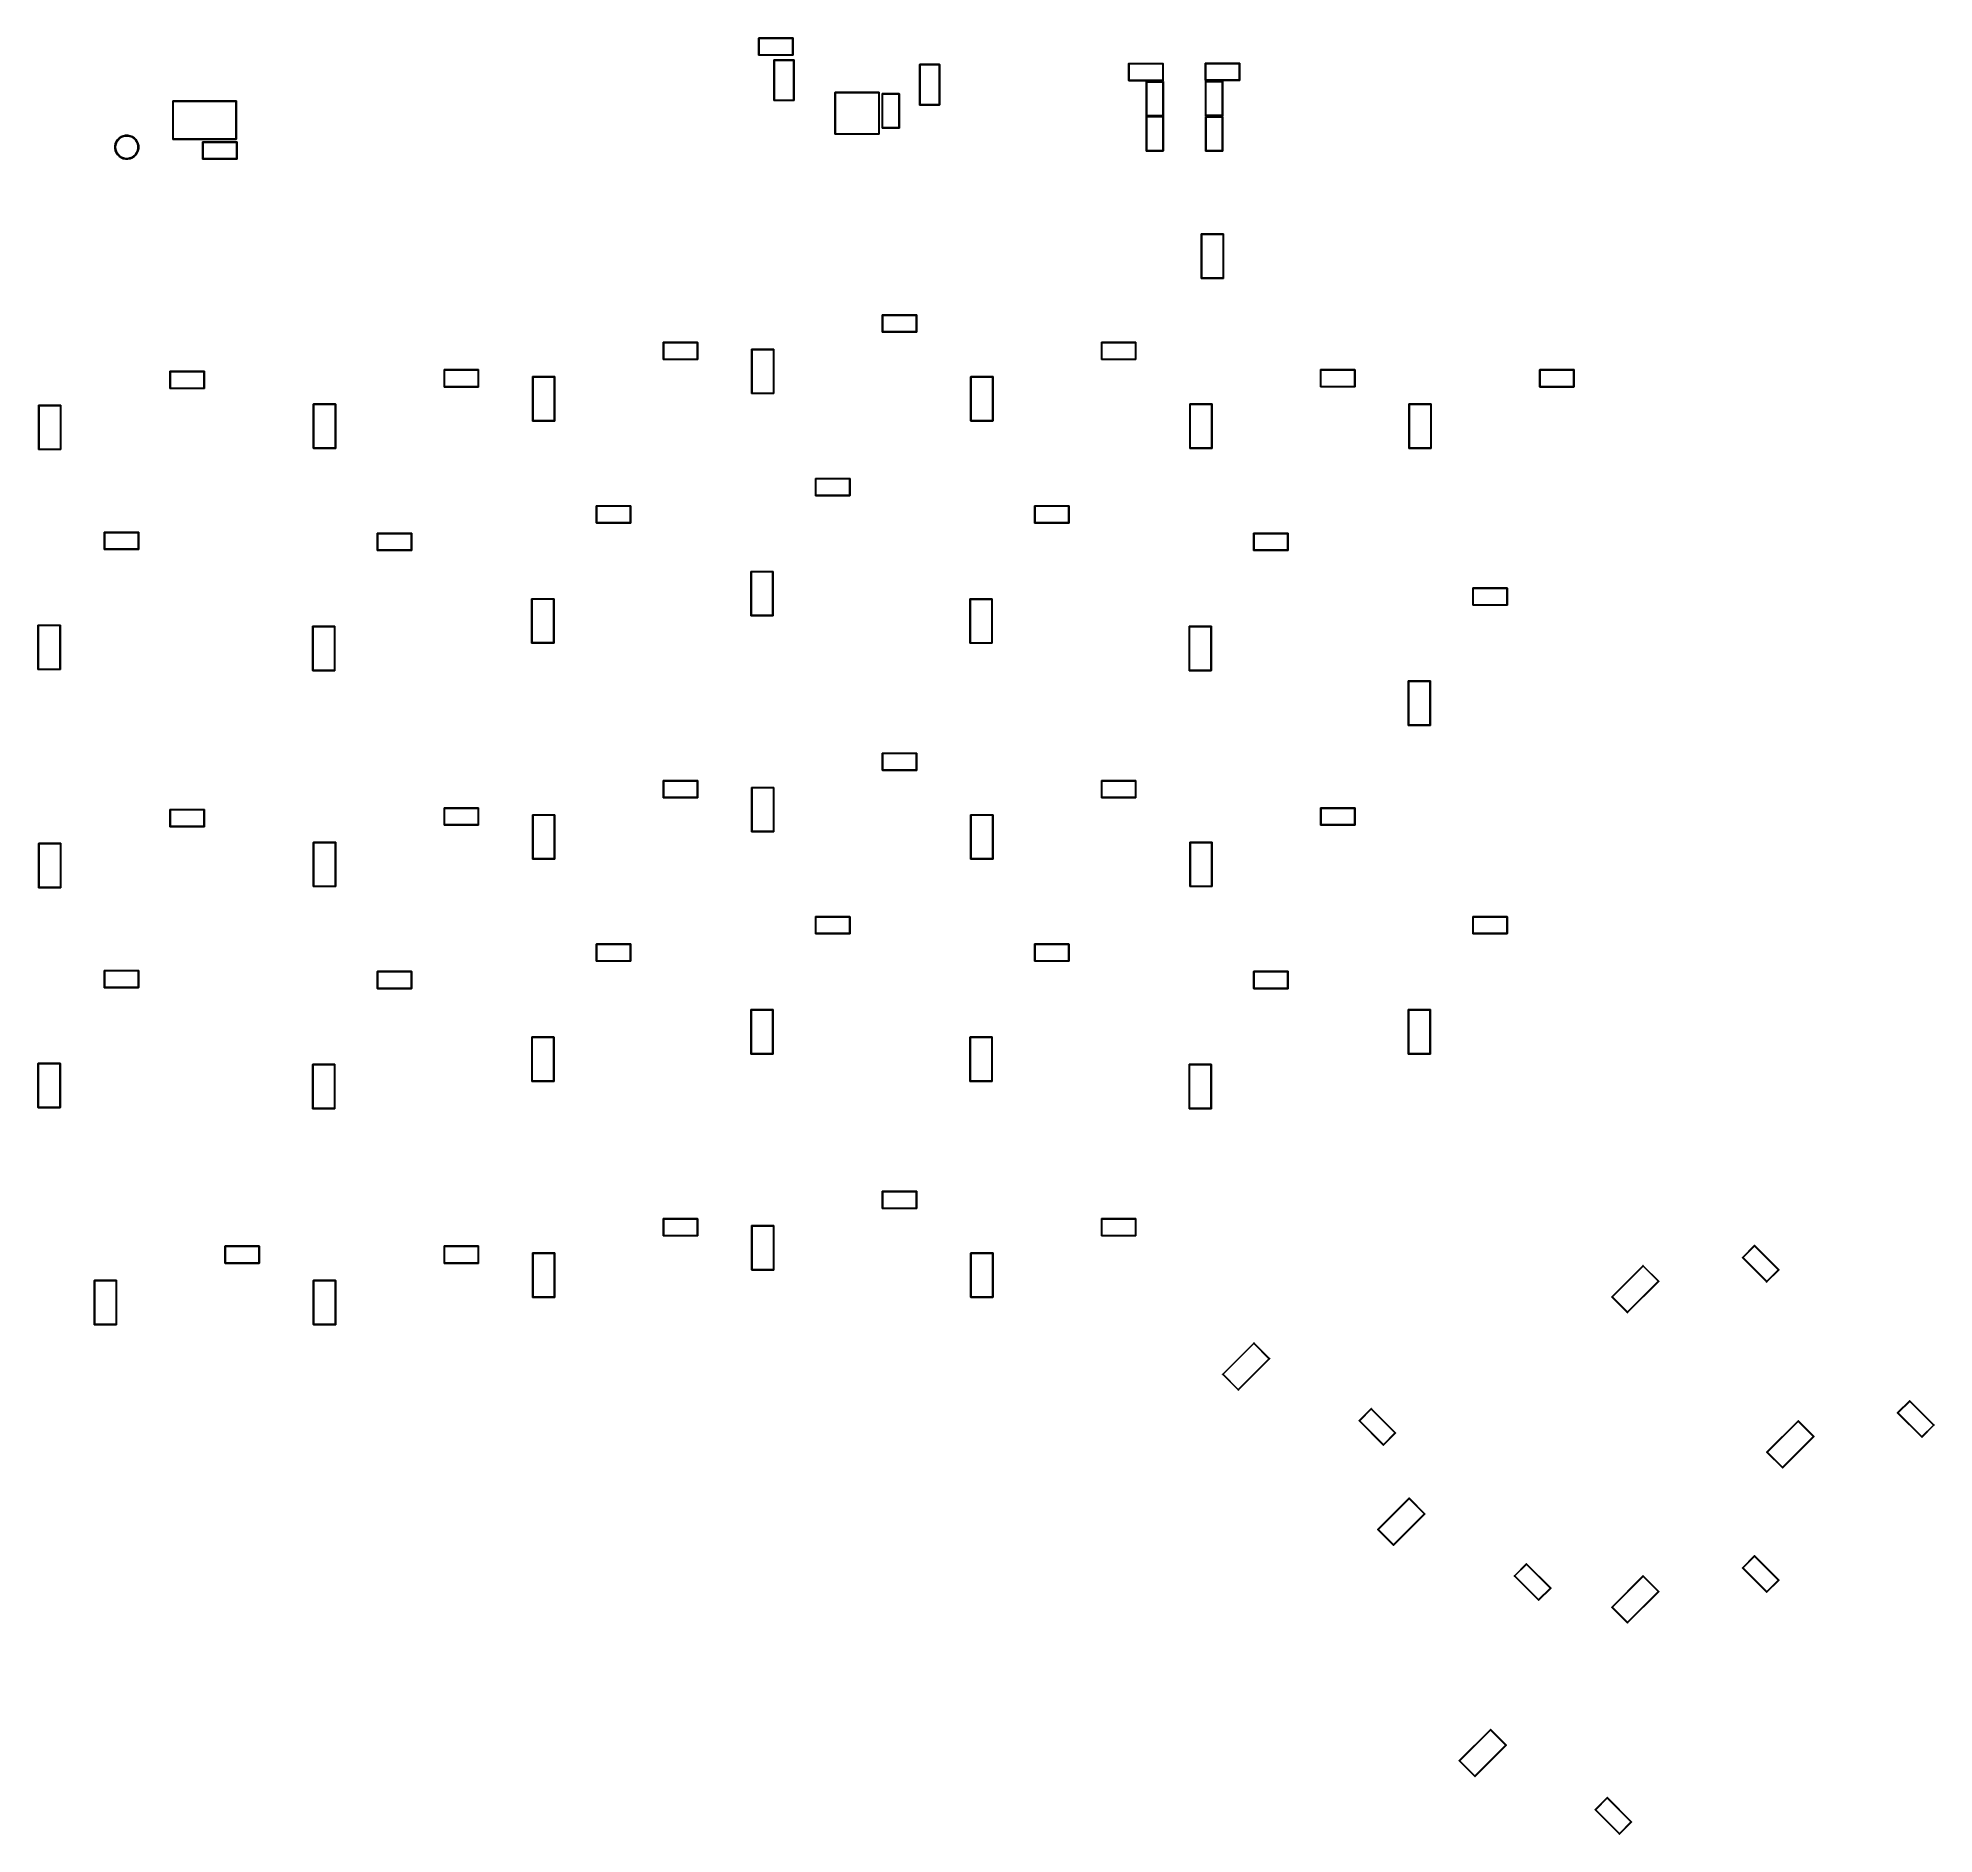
# Model space of a CAD drawing. Extents: x 84 to 249, y -213 to -56.
import ezdxf

# ---------------------------------------------------------------- set-up
doc = ezdxf.new("R2010")
doc.units = 0
doc.layers.add('BLACK', color=7, linetype='CONTINUOUS')

msp = doc.modelspace()

# ---------------------------------------------------------------- linework, layer by layer
at = {"layer": 'BLACK', "linetype": 'CONTINUOUS'}
for p, q in [((147.136, -56.4049), (147.138, -56.4002)), ((147.136, -56.4098), (147.136, -56.4049)), ((147.136, -56.4111), (147.136, -56.4098)), ((147.136, -57.8686), (147.136, -56.4111)), ((147.138, -56.4002), (147.14, -56.3959)), ((147.14, -56.3959), (147.143, -56.3921)), ((147.143, -56.3921), (147.147, -56.389)), ((147.147, -56.389), (147.151, -56.3866)), ((147.151, -56.3866), (147.156, -56.3852)), ((147.156, -56.3852), (147.16, -56.3848)), ((147.16, -56.3848), (147.161, -56.3847)), ((147.161, -56.3847), (147.162, -56.3848)), ((147.162, -56.3848), (150.12, -56.3848)), ((147.186, -56.4348), (147.186, -57.8448)), ((150.096, -56.4348), (147.186, -56.4348)), ((150.096, -57.8448), (150.096, -56.4348)), ((150.12, -56.3848), (150.121, -56.3847)), ((150.121, -56.3847), (150.122, -56.3848)), ((150.122, -56.3848), (150.126, -56.3852)), ((150.126, -56.3852), (150.13, -56.3866)), ((150.13, -56.3866), (150.135, -56.389)), ((150.135, -56.389), (150.139, -56.3921)), ((150.139, -56.3921), (150.142, -56.3959)), ((150.142, -56.3959), (150.144, -56.4002)), ((150.144, -56.4002), (150.145, -56.4049)), ((150.145, -56.4049), (150.146, -56.4098)), ((150.146, -56.4098), (150.146, -56.4111)), ((150.146, -56.4111), (150.146, -57.8686)), ((147.136, -57.8698), (147.136, -57.8686)), ((147.136, -57.8747), (147.136, -57.8698)), ((147.138, -57.8795), (147.136, -57.8747)), ((147.14, -57.8838), (147.138, -57.8795)), ((147.143, -57.8876), (147.14, -57.8838)), ((147.147, -57.8907), (147.143, -57.8876)), ((147.151, -57.893), (147.147, -57.8907)), ((147.156, -57.8945), (147.151, -57.893)), ((147.16, -57.8948), (147.156, -57.8945)), ((147.161, -57.895), (147.16, -57.8948)), ((147.16, -57.8948), (147.16, -57.8948)), ((147.162, -57.8948), (147.161, -57.895)), ((150.12, -57.8948), (147.162, -57.8948)), ((147.186, -57.8448), (150.096, -57.8448)), ((148.474, -58.3134), (148.475, -58.3085)), ((148.474, -58.3146), (148.474, -58.3134)), ((148.474, -61.8122), (148.474, -58.3146)), ((148.475, -58.3085), (148.476, -58.3038)), ((148.476, -58.3038), (148.479, -58.2994)), ((148.479, -58.2994), (148.482, -58.2956)), ((148.482, -58.2956), (148.486, -58.2925)), ((148.486, -58.2925), (148.49, -58.2902)), ((148.49, -58.2902), (148.495, -58.2887)), ((148.495, -58.2887), (148.498, -58.2884)), ((148.498, -58.2884), (148.499, -58.2883)), ((148.499, -58.2883), (148.501, -58.2884)), ((148.501, -58.2884), (150.198, -58.2884)), ((148.524, -58.3384), (148.524, -61.7884)), ((150.174, -58.3384), (148.524, -58.3384)), ((150.121, -57.895), (150.12, -57.8948)), ((150.122, -57.8948), (150.121, -57.895)), ((150.126, -57.8945), (150.122, -57.8948)), ((150.122, -57.8948), (150.122, -57.8948)), ((150.13, -57.893), (150.126, -57.8945)), ((150.135, -57.8907), (150.13, -57.893)), ((150.139, -57.8876), (150.135, -57.8907)), ((150.142, -57.8838), (150.139, -57.8876)), ((150.144, -57.8795), (150.142, -57.8838)), ((150.145, -57.8747), (150.144, -57.8795)), ((150.146, -57.8698), (150.145, -57.8747)), ((150.146, -57.8686), (150.146, -57.8698)), ((150.174, -61.7884), (150.174, -58.3384)), ((150.198, -58.2884), (150.199, -58.2883)), ((150.199, -58.2883), (150.201, -58.2884)), ((150.201, -58.2884), (150.204, -58.2887)), ((150.204, -58.2887), (150.209, -58.2902)), ((150.209, -58.2902), (150.213, -58.2925)), ((150.213, -58.2925), (150.217, -58.2956)), ((150.217, -58.2956), (150.22, -58.2994)), ((150.22, -58.2994), (150.223, -58.3038)), ((150.223, -58.3038), (150.224, -58.3085)), ((150.224, -58.3085), (150.225, -58.3134)), ((150.225, -58.3134), (150.224, -58.3146)), ((150.224, -58.3146), (150.224, -61.8122)), ((161.136, -58.7002), (161.137, -58.6953)), ((161.136, -58.7015), (161.136, -58.7002)), ((161.136, -62.199), (161.136, -58.7015)), ((161.137, -58.6953), (161.138, -58.6906)), ((161.138, -58.6906), (161.14, -58.6863)), ((161.14, -58.6863), (161.144, -58.6825)), ((161.144, -58.6825), (161.147, -58.6794)), ((161.147, -58.6794), (161.152, -58.677)), ((161.152, -58.677), (161.156, -58.6756)), ((161.156, -58.6756), (161.16, -58.6752)), ((161.16, -58.6752), (161.161, -58.6751)), ((161.161, -58.6751), (161.163, -58.6752)), ((161.163, -58.6752), (162.86, -58.6752)), ((161.186, -58.7252), (161.186, -62.1752)), ((162.836, -58.7252), (161.186, -58.7252)), ((162.836, -62.1752), (162.836, -58.7252)), ((162.86, -58.6752), (162.861, -58.6751)), ((162.861, -58.6751), (162.863, -58.6752)), ((162.863, -58.6752), (162.866, -58.6756)), ((162.866, -58.6756), (162.871, -58.677)), ((162.871, -58.677), (162.875, -58.6794)), ((162.875, -58.6794), (162.879, -58.6825)), ((162.879, -58.6825), (162.882, -58.6863)), ((162.882, -58.6863), (162.885, -58.6906)), ((162.885, -58.6906), (162.886, -58.6953)), ((162.886, -58.6953), (162.886, -58.7002)), ((162.886, -58.7002), (162.886, -58.7015)), ((162.886, -58.7015), (162.886, -62.199)), ((179.315, -58.6196), (179.316, -58.6147)), ((179.316, -58.6209), (179.315, -58.6196)), ((179.316, -58.6147), (179.317, -58.61)), ((179.316, -60.0784), (179.316, -58.6209)), ((179.317, -58.61), (179.32, -58.6057)), ((179.32, -58.6057), (179.323, -58.6019)), ((179.323, -58.6019), (179.327, -58.5988)), ((179.327, -58.5988), (179.331, -58.5964)), ((179.331, -58.5964), (179.336, -58.595)), ((179.336, -58.595), (179.339, -58.5946)), ((179.339, -58.5946), (179.341, -58.5945)), ((179.341, -58.5945), (179.342, -58.5946)), ((179.342, -58.5946), (182.299, -58.5946)), ((179.366, -58.6446), (179.366, -60.0546)), ((182.276, -58.6446), (179.366, -58.6446)), ((182.276, -60.0546), (182.276, -58.6446)), ((182.299, -58.5946), (182.301, -58.5945)), ((182.301, -58.5945), (182.302, -58.5946)), ((182.302, -58.5946), (182.305, -58.595)), ((182.305, -58.595), (182.31, -58.5964)), ((182.31, -58.5964), (182.315, -58.5988)), ((182.315, -58.5988), (182.318, -58.6019)), ((182.318, -58.6019), (182.321, -58.6057)), ((182.321, -58.6057), (182.324, -58.61)), ((182.324, -58.61), (182.325, -58.6147)), ((182.325, -58.6147), (182.326, -58.6196)), ((182.326, -58.6196), (182.326, -58.6209)), ((182.326, -58.6209), (182.326, -60.0784)), ((185.974, -58.6069), (185.975, -58.602)), ((185.974, -58.6082), (185.974, -58.6069)), ((185.974, -60.0657), (185.974, -58.6082)), ((185.975, -58.602), (185.976, -58.5973)), ((185.976, -58.5973), (185.979, -58.593)), ((185.979, -58.593), (185.982, -58.5892)), ((185.982, -58.5892), (185.985, -58.5861)), ((185.985, -58.5861), (185.99, -58.5837)), ((185.99, -58.5837), (185.995, -58.5823)), ((185.995, -58.5823), (185.998, -58.5819)), ((185.998, -58.5819), (185.999, -58.5818)), ((185.999, -58.5818), (186.001, -58.5819)), ((186.001, -58.5819), (188.958, -58.5819)), ((186.024, -58.6319), (186.024, -60.0419)), ((188.934, -58.6319), (186.024, -58.6319)), ((188.934, -60.0419), (188.934, -58.6319)), ((188.958, -58.5819), (188.959, -58.5818)), ((188.959, -58.5818), (188.961, -58.5819)), ((188.961, -58.5819), (188.964, -58.5823)), ((188.964, -58.5823), (188.969, -58.5837)), ((188.969, -58.5837), (188.973, -58.5861)), ((188.973, -58.5861), (188.977, -58.5892)), ((188.977, -58.5892), (188.98, -58.593)), ((188.98, -58.593), (188.983, -58.5973)), ((188.983, -58.5973), (188.984, -58.602)), ((188.984, -58.602), (188.985, -58.6069)), ((188.985, -58.6069), (188.984, -58.6082)), ((188.984, -58.6082), (188.984, -60.0657)), ((179.315, -60.0796), (179.316, -60.0784)), ((179.316, -60.0845), (179.315, -60.0796)), ((179.317, -60.0893), (179.316, -60.0845)), ((179.32, -60.0936), (179.317, -60.0893)), ((179.323, -60.0974), (179.32, -60.0936)), ((179.327, -60.1005), (179.323, -60.0974)), ((179.331, -60.1028), (179.327, -60.1005)), ((179.336, -60.1043), (179.331, -60.1028)), ((179.339, -60.1046), (179.336, -60.1043)), ((179.341, -60.1048), (179.339, -60.1046)), ((179.339, -60.1046), (179.339, -60.1046)), ((179.342, -60.1046), (179.341, -60.1048)), ((182.299, -60.1046), (179.342, -60.1046)), ((179.366, -60.0546), (182.276, -60.0546)), ((180.834, -60.1919), (180.836, -60.1872)), ((180.834, -60.1968), (180.834, -60.1919)), ((180.834, -60.198), (180.834, -60.1968)), ((180.834, -63.1556), (180.834, -60.198)), ((180.836, -60.1872), (180.838, -60.1828)), ((180.838, -60.1828), (180.841, -60.179)), ((180.841, -60.179), (180.845, -60.1759)), ((180.845, -60.1759), (180.849, -60.1736)), ((180.849, -60.1736), (180.854, -60.1721)), ((180.854, -60.1721), (180.858, -60.1718)), ((180.858, -60.1718), (180.859, -60.1717)), ((180.859, -60.1717), (180.86, -60.1718)), ((180.86, -60.1718), (182.318, -60.1718)), ((180.884, -60.2218), (180.884, -63.1318)), ((182.294, -60.2218), (180.884, -60.2218)), ((182.294, -63.1318), (182.294, -60.2218)), ((182.301, -60.1048), (182.299, -60.1046)), ((182.302, -60.1046), (182.301, -60.1048)), ((182.305, -60.1043), (182.302, -60.1046)), ((182.302, -60.1046), (182.302, -60.1046)), ((182.31, -60.1028), (182.305, -60.1043)), ((182.315, -60.1005), (182.31, -60.1028)), ((182.318, -60.0974), (182.315, -60.1005)), ((182.321, -60.0936), (182.318, -60.0974)), ((182.318, -60.1718), (182.319, -60.1717)), ((182.319, -60.1717), (182.32, -60.1718)), ((182.32, -60.1718), (182.324, -60.1721)), ((182.324, -60.0893), (182.321, -60.0936)), ((182.325, -60.0845), (182.324, -60.0893)), ((182.324, -60.1721), (182.329, -60.1736)), ((182.326, -60.0796), (182.325, -60.0845)), ((182.326, -60.0784), (182.326, -60.0796)), ((182.329, -60.1736), (182.333, -60.1759)), ((182.333, -60.1759), (182.337, -60.179)), ((182.337, -60.179), (182.34, -60.1828)), ((182.34, -60.1828), (182.342, -60.1872)), ((182.342, -60.1872), (182.344, -60.1919)), ((182.344, -60.1919), (182.344, -60.1968)), ((182.344, -60.1968), (182.344, -60.198)), ((182.344, -60.198), (182.344, -63.1556)), ((185.974, -60.0669), (185.974, -60.0657)), ((185.975, -60.0718), (185.974, -60.0669)), ((185.976, -60.0766), (185.975, -60.0718)), ((185.979, -60.0809), (185.976, -60.0766)), ((185.982, -60.0847), (185.979, -60.0809)), ((185.985, -60.0878), (185.982, -60.0847)), ((185.99, -60.0901), (185.985, -60.0878)), ((185.986, -60.1756), (185.988, -60.1709)), ((185.986, -60.1805), (185.986, -60.1756)), ((185.986, -60.1818), (185.986, -60.1805)), ((185.986, -63.1393), (185.986, -60.1818)), ((185.988, -60.1709), (185.99, -60.1666)), ((185.995, -60.0916), (185.99, -60.0901)), ((185.99, -60.1666), (185.993, -60.1628)), ((185.993, -60.1628), (185.997, -60.1597)), ((185.998, -60.0919), (185.995, -60.0916)), ((185.997, -60.1597), (186.001, -60.1573)), ((185.999, -60.0921), (185.998, -60.0919)), ((185.998, -60.0919), (185.998, -60.0919)), ((186.001, -60.0919), (185.999, -60.0921)), ((188.958, -60.0919), (186.001, -60.0919)), ((186.001, -60.1573), (186.006, -60.1559)), ((186.006, -60.1559), (186.01, -60.1555)), ((186.01, -60.1555), (186.011, -60.1554)), ((186.011, -60.1554), (186.012, -60.1555)), ((186.012, -60.1555), (187.47, -60.1555)), ((186.024, -60.0419), (188.934, -60.0419)), ((186.036, -60.2055), (186.036, -63.1155)), ((187.446, -60.2055), (186.036, -60.2055)), ((187.446, -63.1155), (187.446, -60.2055)), ((187.47, -60.1555), (187.471, -60.1554)), ((187.471, -60.1554), (187.472, -60.1555)), ((187.472, -60.1555), (187.476, -60.1559)), ((187.476, -60.1559), (187.48, -60.1573)), ((187.48, -60.1573), (187.485, -60.1597)), ((187.485, -60.1597), (187.489, -60.1628)), ((187.489, -60.1628), (187.492, -60.1666)), ((187.492, -60.1666), (187.494, -60.1709)), ((187.494, -60.1709), (187.495, -60.1756)), ((187.495, -60.1756), (187.496, -60.1805)), ((187.496, -60.1805), (187.496, -60.1818)), ((187.496, -60.1818), (187.496, -63.1393)), ((188.959, -60.0921), (188.958, -60.0919)), ((188.961, -60.0919), (188.959, -60.0921)), ((188.964, -60.0916), (188.961, -60.0919)), ((188.961, -60.0919), (188.961, -60.0919)), ((188.969, -60.0901), (188.964, -60.0916)), ((188.973, -60.0878), (188.969, -60.0901)), ((188.977, -60.0847), (188.973, -60.0878)), ((188.98, -60.0809), (188.977, -60.0847)), ((188.983, -60.0766), (188.98, -60.0809)), ((188.984, -60.0718), (188.983, -60.0766)), ((188.984, -60.0657), (188.985, -60.0669)), ((188.985, -60.0669), (188.984, -60.0718)), ((96.2053, -61.8805), (96.2058, -61.8756)), ((96.2054, -61.8817), (96.2053, -61.8805)), ((96.2054, -65.1793), (96.2054, -61.8817)), ((96.2058, -61.8756), (96.2072, -61.8709)), ((96.2072, -61.8709), (96.2096, -61.8665)), ((96.2096, -61.8665), (96.2127, -61.8627)), ((96.2127, -61.8627), (96.2165, -61.8596)), ((96.2165, -61.8596), (96.2208, -61.8573)), ((96.2208, -61.8573), (96.2255, -61.8558)), ((96.2255, -61.8558), (96.2292, -61.8555)), ((96.2292, -61.8555), (96.2304, -61.8554)), ((96.2292, -61.8555), (96.2292, -61.8555)), ((96.2304, -61.8554), (96.2317, -61.8555)), ((96.2317, -61.8555), (101.721, -61.8555)), ((96.2554, -61.9055), (96.2554, -65.1555)), ((101.697, -61.9055), (96.2554, -61.9055)), ((101.697, -65.1555), (101.697, -61.9055)), ((101.721, -61.8555), (101.722, -61.8554)), ((101.722, -61.8554), (101.723, -61.8555)), ((101.723, -61.8555), (101.723, -61.8555)), ((101.723, -61.8555), (101.727, -61.8558)), ((101.727, -61.8558), (101.732, -61.8573)), ((101.732, -61.8573), (101.736, -61.8596)), ((101.736, -61.8596), (101.74, -61.8627)), ((101.74, -61.8627), (101.743, -61.8665)), ((101.743, -61.8665), (101.745, -61.8709)), ((101.745, -61.8709), (101.747, -61.8756)), ((101.747, -61.8756), (101.747, -61.8805)), ((101.747, -61.8805), (101.747, -61.8817)), ((101.747, -61.8817), (101.747, -65.1793)), ((148.474, -61.8134), (148.474, -61.8122)), ((148.475, -61.8183), (148.474, -61.8134)), ((148.476, -61.823), (148.475, -61.8183)), ((148.479, -61.8273), (148.476, -61.823)), ((148.482, -61.8311), (148.479, -61.8273)), ((148.486, -61.8343), (148.482, -61.8311)), ((148.49, -61.8366), (148.486, -61.8343)), ((148.495, -61.838), (148.49, -61.8366)), ((148.498, -61.8384), (148.495, -61.838)), ((148.499, -61.8385), (148.498, -61.8384)), ((148.498, -61.8384), (148.498, -61.8384)), ((148.501, -61.8384), (148.499, -61.8385)), ((150.198, -61.8384), (148.501, -61.8384)), ((148.524, -61.7884), (150.174, -61.7884)), ((150.199, -61.8385), (150.198, -61.8384)), ((150.201, -61.8384), (150.199, -61.8385)), ((150.204, -61.838), (150.201, -61.8384)), ((150.201, -61.8384), (150.201, -61.8384)), ((150.209, -61.8366), (150.204, -61.838)), ((150.213, -61.8343), (150.209, -61.8366)), ((150.217, -61.8311), (150.213, -61.8343)), ((150.22, -61.8273), (150.217, -61.8311)), ((150.223, -61.823), (150.22, -61.8273)), ((150.224, -61.8183), (150.223, -61.823)), ((150.224, -61.8122), (150.225, -61.8134)), ((150.225, -61.8134), (150.224, -61.8183)), ((153.782, -61.1338), (153.784, -61.1291)), ((153.782, -61.1387), (153.782, -61.1338)), ((153.782, -61.1399), (153.782, -61.1387)), ((153.782, -64.7375), (153.782, -61.1399)), ((153.784, -61.1291), (153.786, -61.1247)), ((153.786, -61.1247), (153.789, -61.1209)), ((153.789, -61.1209), (153.793, -61.1178)), ((153.793, -61.1178), (153.797, -61.1155)), ((153.797, -61.1155), (153.802, -61.1141)), ((153.802, -61.1141), (153.806, -61.1137)), ((153.806, -61.1137), (153.807, -61.1136)), ((153.806, -61.1137), (153.806, -61.1137)), ((153.807, -61.1136), (153.808, -61.1137)), ((153.808, -61.1137), (157.606, -61.1137)), ((153.832, -61.1637), (153.832, -64.7137)), ((157.582, -61.1637), (153.832, -61.1637)), ((157.582, -64.7137), (157.582, -61.1637)), ((157.606, -61.1137), (157.607, -61.1136)), ((157.607, -61.1136), (157.608, -61.1137)), ((157.608, -61.1137), (157.608, -61.1137)), ((157.608, -61.1137), (157.612, -61.1141)), ((157.612, -61.1141), (157.617, -61.1155)), ((157.617, -61.1155), (157.621, -61.1178)), ((157.621, -61.1178), (157.625, -61.1209)), ((157.625, -61.1209), (157.628, -61.1247)), ((157.628, -61.1247), (157.63, -61.1291)), ((157.63, -61.1291), (157.632, -61.1338)), ((157.632, -61.1338), (157.632, -61.1387)), ((157.632, -61.1387), (157.632, -61.1399)), ((157.632, -61.1399), (157.632, -64.7375)), ((157.873, -61.245), (157.875, -61.2403)), ((157.873, -61.2499), (157.873, -61.245)), ((157.873, -61.2511), (157.873, -61.2499)), ((157.873, -64.2087), (157.873, -61.2511)), ((157.875, -61.2403), (157.877, -61.2359)), ((157.877, -61.2359), (157.88, -61.2321)), ((157.88, -61.2321), (157.884, -61.229)), ((157.884, -61.229), (157.888, -61.2267)), ((157.888, -61.2267), (157.893, -61.2252)), ((157.893, -61.2252), (157.897, -61.2249)), ((157.897, -61.2249), (157.898, -61.2248)), ((157.898, -61.2248), (157.899, -61.2249)), ((157.899, -61.2249), (159.357, -61.2249)), ((157.923, -61.2749), (157.923, -64.1849)), ((159.333, -61.2749), (157.923, -61.2749)), ((159.333, -64.1849), (159.333, -61.2749)), ((159.357, -61.2249), (159.358, -61.2248)), ((159.358, -61.2248), (159.359, -61.2249)), ((159.359, -61.2249), (159.363, -61.2252)), ((159.363, -61.2252), (159.368, -61.2267)), ((159.368, -61.2267), (159.372, -61.229)), ((159.372, -61.229), (159.376, -61.2321)), ((159.376, -61.2321), (159.379, -61.2359)), ((159.379, -61.2359), (159.381, -61.2403)), ((159.381, -61.2403), (159.383, -61.245)), ((159.383, -61.245), (159.383, -61.2499)), ((159.383, -61.2499), (159.383, -61.2511)), ((159.383, -61.2511), (159.383, -64.2087)), ((161.136, -62.2002), (161.136, -62.199)), ((161.137, -62.2051), (161.136, -62.2002)), ((161.138, -62.2099), (161.137, -62.2051)), ((161.14, -62.2142), (161.138, -62.2099)), ((161.144, -62.218), (161.14, -62.2142)), ((161.147, -62.2211), (161.144, -62.218)), ((161.152, -62.2234), (161.147, -62.2211)), ((161.156, -62.2249), (161.152, -62.2234)), ((161.16, -62.2252), (161.156, -62.2249)), ((161.161, -62.2254), (161.16, -62.2252)), ((161.16, -62.2252), (161.16, -62.2252)), ((161.163, -62.2252), (161.161, -62.2254)), ((162.86, -62.2252), (161.163, -62.2252)), ((161.186, -62.1752), (162.836, -62.1752)), ((162.861, -62.2254), (162.86, -62.2252)), ((162.863, -62.2252), (162.861, -62.2254)), ((162.866, -62.2249), (162.863, -62.2252)), ((162.863, -62.2252), (162.863, -62.2252)), ((162.871, -62.2234), (162.866, -62.2249)), ((162.875, -62.2211), (162.871, -62.2234)), ((162.879, -62.218), (162.875, -62.2211)), ((162.882, -62.2142), (162.879, -62.218)), ((162.885, -62.2099), (162.882, -62.2142)), ((162.886, -62.2051), (162.885, -62.2099)), ((162.886, -62.199), (162.886, -62.2002)), ((162.886, -62.2002), (162.886, -62.2051)), ((157.873, -64.2099), (157.873, -64.2087)), ((157.873, -64.2148), (157.873, -64.2099)), ((157.875, -64.2195), (157.873, -64.2148)), ((157.877, -64.2238), (157.875, -64.2195)), ((157.88, -64.2276), (157.877, -64.2238)), ((157.884, -64.2308), (157.88, -64.2276)), ((157.888, -64.2331), (157.884, -64.2308)), ((157.893, -64.2345), (157.888, -64.2331)), ((157.897, -64.2349), (157.893, -64.2345)), ((157.898, -64.235), (157.897, -64.2349)), ((157.897, -64.2349), (157.897, -64.2349)), ((157.899, -64.2349), (157.898, -64.235)), ((159.357, -64.2349), (157.899, -64.2349)), ((157.923, -64.1849), (159.333, -64.1849)), ((159.358, -64.235), (159.357, -64.2349)), ((159.359, -64.2349), (159.358, -64.235)), ((159.363, -64.2345), (159.359, -64.2349)), ((159.359, -64.2349), (159.359, -64.2349)), ((159.368, -64.2331), (159.363, -64.2345)), ((159.372, -64.2308), (159.368, -64.2331)), ((159.376, -64.2276), (159.372, -64.2308)), ((159.379, -64.2238), (159.376, -64.2276)), ((159.381, -64.2195), (159.379, -64.2238)), ((159.383, -64.2148), (159.381, -64.2195)), ((159.383, -64.2087), (159.383, -64.2099)), ((159.383, -64.2099), (159.383, -64.2148)), ((180.834, -63.1568), (180.834, -63.1556)), ((180.834, -63.1617), (180.834, -63.1568)), ((180.836, -63.1664), (180.834, -63.1617)), ((180.834, -63.2295), (180.836, -63.2248)), ((180.834, -63.2344), (180.834, -63.2295)), ((180.834, -63.2356), (180.834, -63.2344)), ((180.834, -66.1932), (180.834, -63.2356)), ((180.838, -63.1707), (180.836, -63.1664)), ((180.836, -63.2248), (180.838, -63.2205)), ((180.841, -63.1745), (180.838, -63.1707)), ((180.838, -63.2205), (180.841, -63.2167)), ((180.845, -63.1777), (180.841, -63.1745)), ((180.841, -63.2167), (180.845, -63.2135)), ((180.849, -63.18), (180.845, -63.1777)), ((180.845, -63.2135), (180.849, -63.2112)), ((180.854, -63.1814), (180.849, -63.18)), ((180.849, -63.2112), (180.854, -63.2098)), ((180.858, -63.1818), (180.854, -63.1814)), ((180.854, -63.2098), (180.858, -63.2094)), ((180.859, -63.1819), (180.858, -63.1818)), ((180.858, -63.1818), (180.858, -63.1818)), ((180.858, -63.2094), (180.859, -63.2093)), ((180.86, -63.1818), (180.859, -63.1819)), ((180.859, -63.2093), (180.86, -63.2094)), ((182.318, -63.1818), (180.86, -63.1818)), ((180.86, -63.2094), (182.318, -63.2094)), ((180.884, -63.1318), (182.294, -63.1318)), ((180.884, -63.2594), (180.884, -66.1694)), ((182.294, -63.2594), (180.884, -63.2594)), ((182.294, -66.1694), (182.294, -63.2594)), ((182.319, -63.1819), (182.318, -63.1818)), ((182.318, -63.2094), (182.319, -63.2093)), ((182.32, -63.1818), (182.319, -63.1819)), ((182.319, -63.2093), (182.32, -63.2094)), ((182.324, -63.1814), (182.32, -63.1818)), ((182.32, -63.1818), (182.32, -63.1818)), ((182.32, -63.2094), (182.324, -63.2098)), ((182.329, -63.18), (182.324, -63.1814)), ((182.324, -63.2098), (182.329, -63.2112)), ((182.333, -63.1777), (182.329, -63.18)), ((182.329, -63.2112), (182.333, -63.2135)), ((182.337, -63.1745), (182.333, -63.1777)), ((182.333, -63.2135), (182.337, -63.2167)), ((182.34, -63.1707), (182.337, -63.1745)), ((182.337, -63.2167), (182.34, -63.2205)), ((182.342, -63.1664), (182.34, -63.1707)), ((182.34, -63.2205), (182.342, -63.2248)), ((182.344, -63.1617), (182.342, -63.1664)), ((182.342, -63.2248), (182.344, -63.2295)), ((182.344, -63.1556), (182.344, -63.1568)), ((182.344, -63.1568), (182.344, -63.1617)), ((182.344, -63.2295), (182.344, -63.2344)), ((182.344, -63.2344), (182.344, -63.2356)), ((182.344, -63.2356), (182.344, -66.1932)), ((185.986, -63.1405), (185.986, -63.1393)), ((185.986, -63.1454), (185.986, -63.1405)), ((185.988, -63.1502), (185.986, -63.1454)), ((185.99, -63.1545), (185.988, -63.1502)), ((185.993, -63.1583), (185.99, -63.1545)), ((185.997, -63.1614), (185.993, -63.1583)), ((185.993, -63.2497), (185.994, -63.2448)), ((185.993, -63.2509), (185.993, -63.2497)), ((185.993, -66.2084), (185.993, -63.2509)), ((185.994, -63.2448), (185.995, -63.24)), ((185.995, -63.24), (185.998, -63.2357)), ((186.001, -63.1637), (185.997, -63.1614)), ((185.998, -63.2357), (186.001, -63.2319)), ((186.006, -63.1652), (186.001, -63.1637)), ((186.001, -63.2319), (186.004, -63.2288)), ((186.004, -63.2288), (186.009, -63.2265)), ((186.01, -63.1655), (186.006, -63.1652)), ((186.009, -63.2265), (186.014, -63.225)), ((186.011, -63.1657), (186.01, -63.1655)), ((186.01, -63.1655), (186.01, -63.1655)), ((186.012, -63.1655), (186.011, -63.1657)), ((187.47, -63.1655), (186.012, -63.1655)), ((186.014, -63.225), (186.017, -63.2247)), ((186.017, -63.2247), (186.018, -63.2245)), ((186.018, -63.2245), (186.02, -63.2247)), ((186.02, -63.2247), (187.477, -63.2247)), ((186.036, -63.1155), (187.446, -63.1155)), ((186.043, -63.2747), (186.043, -66.1847)), ((187.453, -63.2747), (186.043, -63.2747)), ((187.453, -66.1847), (187.453, -63.2747)), ((187.471, -63.1657), (187.47, -63.1655)), ((187.472, -63.1655), (187.471, -63.1657)), ((187.476, -63.1652), (187.472, -63.1655)), ((187.472, -63.1655), (187.472, -63.1655)), ((187.48, -63.1637), (187.476, -63.1652)), ((187.477, -63.2247), (187.478, -63.2245)), ((187.478, -63.2245), (187.48, -63.2247)), ((187.485, -63.1614), (187.48, -63.1637)), ((187.48, -63.2247), (187.483, -63.225)), ((187.483, -63.225), (187.488, -63.2265)), ((187.489, -63.1583), (187.485, -63.1614)), ((187.488, -63.2265), (187.492, -63.2288)), ((187.492, -63.1545), (187.489, -63.1583)), ((187.494, -63.1502), (187.492, -63.1545)), ((187.492, -63.2288), (187.496, -63.2319)), ((187.495, -63.1454), (187.494, -63.1502)), ((187.496, -63.1405), (187.495, -63.1454)), ((187.496, -63.1393), (187.496, -63.1405)), ((187.496, -63.2319), (187.499, -63.2357)), ((187.499, -63.2357), (187.502, -63.24)), ((187.502, -63.24), (187.503, -63.2448)), ((187.503, -63.2448), (187.504, -63.2497)), ((187.504, -63.2497), (187.503, -63.2509)), ((187.503, -63.2509), (187.503, -66.2084)), ((91.1646, -65.7826), (91.2045, -65.5817)), ((91.1646, -65.9875), (91.1646, -65.7826)), ((91.2045, -65.5817), (91.2829, -65.3924)), ((91.2715, -65.602), (91.2342, -65.7895)), ((91.2342, -65.7895), (91.2342, -65.9806)), ((91.3447, -65.4254), (91.2715, -65.602)), ((91.2829, -65.3924), (91.3967, -65.2221)), ((91.4509, -65.2665), (91.3447, -65.4254)), ((91.3967, -65.2221), (91.5416, -65.0773)), ((91.586, -65.1314), (91.4509, -65.2665)), ((91.5416, -65.0773), (91.7119, -64.9635)), ((91.7449, -65.0252), (91.586, -65.1314)), ((91.7119, -64.9635), (91.9012, -64.8851)), ((91.9215, -64.952), (91.7449, -65.0252)), ((91.9012, -64.8851), (92.1021, -64.8451)), ((92.109, -64.9148), (91.9215, -64.952)), ((92.1021, -64.8451), (92.307, -64.8451)), ((92.3001, -64.9148), (92.109, -64.9148)), ((92.4876, -64.952), (92.3001, -64.9148)), ((92.307, -64.8451), (92.5079, -64.8851)), ((92.6642, -65.0252), (92.4876, -64.952)), ((92.5079, -64.8851), (92.6971, -64.9635)), ((92.8231, -65.1314), (92.6642, -65.0252)), ((92.6971, -64.9635), (92.8675, -65.0773)), ((92.9582, -65.2665), (92.8231, -65.1314)), ((92.8675, -65.0773), (93.0123, -65.2221)), ((93.0644, -65.4254), (92.9582, -65.2665)), ((93.0123, -65.2221), (93.1261, -65.3924)), ((93.1376, -65.602), (93.0644, -65.4254)), ((93.1261, -65.3924), (93.2045, -65.5817)), ((93.1748, -65.7895), (93.1376, -65.602)), ((93.1748, -65.9806), (93.1748, -65.7895)), ((93.2045, -65.5817), (93.2445, -65.7826)), ((93.2445, -65.7826), (93.2445, -65.9875)), ((96.2053, -65.1805), (96.2054, -65.1793)), ((96.2058, -65.1854), (96.2053, -65.1805)), ((96.2072, -65.1901), (96.2058, -65.1854)), ((96.2096, -65.1944), (96.2072, -65.1901)), ((96.2127, -65.1982), (96.2096, -65.1944)), ((96.2165, -65.2014), (96.2127, -65.1982)), ((96.2208, -65.2037), (96.2165, -65.2014)), ((96.2255, -65.2051), (96.2208, -65.2037)), ((96.2304, -65.2056), (96.2255, -65.2051)), ((96.2317, -65.2055), (96.2304, -65.2056)), ((101.721, -65.2055), (96.2317, -65.2055)), ((96.2554, -65.1555), (101.697, -65.1555)), ((98.7873, -65.4446), (98.7878, -65.4397)), ((98.7874, -65.4458), (98.7873, -65.4446)), ((98.7874, -66.9034), (98.7874, -65.4458)), ((98.7878, -65.4397), (98.7892, -65.435)), ((98.7892, -65.435), (98.7915, -65.4307)), ((98.7915, -65.4307), (98.7946, -65.4269)), ((98.7946, -65.4269), (98.7984, -65.4237)), ((98.7984, -65.4237), (98.8028, -65.4214)), ((98.8028, -65.4214), (98.8075, -65.42)), ((98.8075, -65.42), (98.8112, -65.4196)), ((98.8112, -65.4196), (98.8124, -65.4195)), ((98.8124, -65.4195), (98.8136, -65.4196)), ((98.8136, -65.4196), (101.771, -65.4196)), ((98.8374, -65.4696), (98.8374, -66.8796)), ((101.747, -65.4696), (98.8374, -65.4696)), ((101.722, -65.2056), (101.721, -65.2055)), ((101.727, -65.2051), (101.722, -65.2056)), ((101.732, -65.2037), (101.727, -65.2051)), ((101.736, -65.2014), (101.732, -65.2037)), ((101.74, -65.1982), (101.736, -65.2014)), ((101.743, -65.1944), (101.74, -65.1982)), ((101.745, -65.1901), (101.743, -65.1944)), ((101.747, -65.1854), (101.745, -65.1901)), ((101.747, -65.1793), (101.747, -65.1805)), ((101.747, -65.1805), (101.747, -65.1817)), ((101.747, -65.1817), (101.747, -65.1817)), ((101.747, -65.1817), (101.747, -65.1854)), ((101.747, -66.8796), (101.747, -65.4696)), ((101.771, -65.4196), (101.772, -65.4195)), ((101.772, -65.4195), (101.774, -65.4196)), ((101.774, -65.4196), (101.777, -65.42)), ((101.777, -65.42), (101.782, -65.4214)), ((101.782, -65.4214), (101.786, -65.4237)), ((101.786, -65.4237), (101.79, -65.4269)), ((101.79, -65.4269), (101.793, -65.4307)), ((101.793, -65.4307), (101.796, -65.435)), ((101.796, -65.435), (101.797, -65.4397)), ((101.797, -65.4397), (101.798, -65.4446)), ((101.798, -65.4446), (101.797, -65.4458)), ((101.797, -65.4458), (101.797, -66.9034)), ((153.782, -64.7387), (153.782, -64.7375)), ((153.782, -64.7436), (153.782, -64.7387)), ((153.784, -64.7483), (153.782, -64.7436)), ((153.786, -64.7527), (153.784, -64.7483)), ((153.789, -64.7565), (153.786, -64.7527)), ((153.793, -64.7596), (153.789, -64.7565)), ((153.797, -64.7619), (153.793, -64.7596)), ((153.802, -64.7633), (153.797, -64.7619)), ((153.807, -64.7638), (153.802, -64.7633)), ((153.808, -64.7637), (153.807, -64.7638)), ((157.606, -64.7637), (153.808, -64.7637)), ((153.832, -64.7137), (157.582, -64.7137)), ((157.607, -64.7638), (157.606, -64.7637)), ((157.612, -64.7633), (157.607, -64.7638)), ((157.617, -64.7619), (157.612, -64.7633)), ((157.621, -64.7596), (157.617, -64.7619)), ((157.625, -64.7565), (157.621, -64.7596)), ((157.628, -64.7527), (157.625, -64.7565)), ((157.63, -64.7483), (157.628, -64.7527)), ((157.632, -64.7436), (157.63, -64.7483)), ((157.632, -64.7375), (157.632, -64.7387)), ((157.632, -64.7387), (157.632, -64.7399)), ((157.632, -64.7399), (157.632, -64.7399)), ((157.632, -64.7399), (157.632, -64.7436)), ((91.2045, -66.1884), (91.1646, -65.9875)), ((91.2829, -66.3777), (91.2045, -66.1884)), ((91.2342, -65.9806), (91.2715, -66.1681)), ((91.2715, -66.1681), (91.3447, -66.3447)), ((91.3967, -66.548), (91.2829, -66.3777)), ((91.3447, -66.3447), (91.4509, -66.5036)), ((91.5416, -66.6929), (91.3967, -66.548)), ((91.4509, -66.5036), (91.586, -66.6387)), ((91.7119, -66.8067), (91.5416, -66.6929)), ((91.586, -66.6387), (91.7449, -66.7449)), ((91.9012, -66.8851), (91.7119, -66.8067)), ((91.7449, -66.7449), (91.9215, -66.8181)), ((92.1021, -66.925), (91.9012, -66.8851)), ((91.9215, -66.8181), (92.109, -66.8554)), ((92.307, -66.925), (92.1021, -66.925)), ((92.109, -66.8554), (92.3001, -66.8554)), ((92.3001, -66.8554), (92.4876, -66.8181)), ((92.5079, -66.8851), (92.307, -66.925)), ((92.4876, -66.8181), (92.6642, -66.7449)), ((92.6971, -66.8067), (92.5079, -66.8851)), ((92.6642, -66.7449), (92.8231, -66.6387)), ((92.8675, -66.6929), (92.6971, -66.8067)), ((92.8231, -66.6387), (92.9582, -66.5036)), ((93.0123, -66.548), (92.8675, -66.6929)), ((92.9582, -66.5036), (93.0644, -66.3447)), ((93.1261, -66.3777), (93.0123, -66.548)), ((93.0644, -66.3447), (93.1376, -66.1681)), ((93.2045, -66.1884), (93.1261, -66.3777)), ((93.1376, -66.1681), (93.1748, -65.9806)), ((93.2445, -65.9875), (93.2045, -66.1884)), ((98.7873, -66.9046), (98.7874, -66.9034)), ((98.7878, -66.9095), (98.7873, -66.9046)), ((98.7892, -66.9142), (98.7878, -66.9095)), ((98.7915, -66.9186), (98.7892, -66.9142)), ((98.7946, -66.9224), (98.7915, -66.9186)), ((98.7984, -66.9255), (98.7946, -66.9224)), ((98.8028, -66.9278), (98.7984, -66.9255)), ((98.8075, -66.9293), (98.8028, -66.9278)), ((98.8112, -66.9296), (98.8075, -66.9293)), ((98.8124, -66.9297), (98.8112, -66.9296)), ((98.8112, -66.9296), (98.8112, -66.9296)), ((98.8136, -66.9296), (98.8124, -66.9297)), ((101.771, -66.9296), (98.8136, -66.9296)), ((98.8374, -66.8796), (101.747, -66.8796)), ((101.772, -66.9297), (101.771, -66.9296)), ((101.774, -66.9296), (101.772, -66.9297)), ((101.777, -66.9293), (101.774, -66.9296)), ((101.774, -66.9296), (101.774, -66.9296)), ((101.782, -66.9278), (101.777, -66.9293)), ((101.786, -66.9255), (101.782, -66.9278)), ((101.79, -66.9224), (101.786, -66.9255)), ((101.793, -66.9186), (101.79, -66.9224)), ((101.796, -66.9142), (101.793, -66.9186)), ((101.797, -66.9095), (101.796, -66.9142)), ((101.797, -66.9034), (101.798, -66.9046)), ((101.798, -66.9046), (101.797, -66.9095)), ((180.834, -66.1944), (180.834, -66.1932)), ((180.834, -66.1993), (180.834, -66.1944)), ((180.836, -66.204), (180.834, -66.1993)), ((180.838, -66.2084), (180.836, -66.204)), ((180.841, -66.2122), (180.838, -66.2084)), ((180.845, -66.2153), (180.841, -66.2122)), ((180.849, -66.2176), (180.845, -66.2153)), ((180.854, -66.2191), (180.849, -66.2176)), ((180.858, -66.2194), (180.854, -66.2191)), ((180.859, -66.2195), (180.858, -66.2194)), ((180.858, -66.2194), (180.858, -66.2194)), ((180.86, -66.2194), (180.859, -66.2195)), ((182.318, -66.2194), (180.86, -66.2194)), ((180.884, -66.1694), (182.294, -66.1694)), ((182.319, -66.2195), (182.318, -66.2194)), ((182.32, -66.2194), (182.319, -66.2195)), ((182.324, -66.2191), (182.32, -66.2194)), ((182.32, -66.2194), (182.32, -66.2194)), ((182.329, -66.2176), (182.324, -66.2191)), ((182.333, -66.2153), (182.329, -66.2176)), ((182.337, -66.2122), (182.333, -66.2153)), ((182.34, -66.2084), (182.337, -66.2122)), ((182.342, -66.204), (182.34, -66.2084)), ((182.344, -66.1993), (182.342, -66.204)), ((182.344, -66.1932), (182.344, -66.1944)), ((182.344, -66.1944), (182.344, -66.1993)), ((185.993, -66.2097), (185.993, -66.2084)), ((185.994, -66.2146), (185.993, -66.2097)), ((185.995, -66.2193), (185.994, -66.2146)), ((185.998, -66.2236), (185.995, -66.2193)), ((186.001, -66.2274), (185.998, -66.2236)), ((186.004, -66.2305), (186.001, -66.2274)), ((186.009, -66.2329), (186.004, -66.2305)), ((186.014, -66.2343), (186.009, -66.2329)), ((186.017, -66.2347), (186.014, -66.2343)), ((186.018, -66.2348), (186.017, -66.2347)), ((186.017, -66.2347), (186.017, -66.2347)), ((186.02, -66.2347), (186.018, -66.2348)), ((187.477, -66.2347), (186.02, -66.2347)), ((186.043, -66.1847), (187.453, -66.1847)), ((187.478, -66.2348), (187.477, -66.2347)), ((187.48, -66.2347), (187.478, -66.2348)), ((187.483, -66.2343), (187.48, -66.2347)), ((187.48, -66.2347), (187.48, -66.2347)), ((187.488, -66.2329), (187.483, -66.2343)), ((187.492, -66.2305), (187.488, -66.2329)), ((187.496, -66.2274), (187.492, -66.2305)), ((187.499, -66.2236), (187.496, -66.2274)), ((187.502, -66.2193), (187.499, -66.2236)), ((187.503, -66.2146), (187.502, -66.2193)), ((187.503, -66.2084), (187.504, -66.2097)), ((187.504, -66.2097), (187.503, -66.2146)), ((185.618, -73.4477), (185.619, -73.444)), ((185.618, -73.4481), (185.618, -73.4477)), ((185.618, -73.4489), (185.618, -73.4481)), ((185.618, -73.4497), (185.618, -73.4489)), ((185.618, -77.2676), (185.618, -73.4497)), ((185.619, -73.444), (185.62, -73.4393)), ((185.62, -73.4393), (185.623, -73.4349)), ((185.623, -73.4349), (185.626, -73.4311)), ((185.626, -73.4311), (185.63, -73.428)), ((185.63, -73.428), (185.634, -73.4257)), ((185.634, -73.4257), (185.639, -73.4242)), ((185.639, -73.4242), (185.643, -73.4238)), ((185.643, -73.4238), (185.645, -73.4239)), ((185.645, -73.4239), (187.542, -73.4239)), ((185.668, -73.4739), (185.668, -77.2438)), ((187.518, -73.4739), (185.668, -73.4739)), ((187.518, -77.2438), (187.518, -73.4739)), ((187.542, -73.4239), (187.543, -73.4238)), ((187.543, -73.4238), (187.545, -73.4239)), ((187.545, -73.4239), (187.545, -73.4239)), ((187.545, -73.4239), (187.548, -73.4242)), ((187.548, -73.4242), (187.553, -73.4257)), ((187.553, -73.4257), (187.557, -73.428)), ((187.557, -73.428), (187.561, -73.4311)), ((187.561, -73.4311), (187.564, -73.4349)), ((187.564, -73.4349), (187.567, -73.4393)), ((187.567, -73.4393), (187.568, -73.444)), ((187.568, -73.444), (187.569, -73.4489)), ((187.569, -73.4489), (187.568, -73.4505)), ((187.568, -73.4505), (187.568, -77.2676)), ((185.618, -77.2688), (185.618, -77.2676)), ((185.619, -77.2737), (185.618, -77.2688)), ((185.62, -77.2785), (185.619, -77.2737)), ((185.623, -77.2828), (185.62, -77.2785)), ((185.626, -77.2866), (185.623, -77.2828)), ((185.63, -77.2897), (185.626, -77.2866)), ((185.634, -77.292), (185.63, -77.2897)), ((185.639, -77.2935), (185.634, -77.292)), ((185.643, -77.294), (185.639, -77.2935)), ((185.645, -77.2938), (185.643, -77.294)), ((187.542, -77.2938), (185.645, -77.2938)), ((185.668, -77.2438), (187.518, -77.2438)), ((187.543, -77.294), (187.542, -77.2938)), ((187.545, -77.2938), (187.543, -77.294)), ((187.548, -77.2935), (187.545, -77.2938)), ((187.545, -77.2938), (187.545, -77.2938)), ((187.553, -77.292), (187.548, -77.2935)), ((187.557, -77.2897), (187.553, -77.292)), ((187.561, -77.2866), (187.557, -77.2897)), ((187.564, -77.2828), (187.561, -77.2866)), ((187.567, -77.2785), (187.564, -77.2828)), ((187.568, -77.2737), (187.567, -77.2785)), ((187.568, -77.2676), (187.569, -77.2688)), ((187.569, -77.2688), (187.568, -77.2737)), ((157.89, -80.4879), (157.891, -80.483)), ((157.89, -80.4891), (157.89, -80.4879)), ((157.89, -81.9467), (157.89, -80.4891)), ((157.891, -80.483), (157.892, -80.4783)), ((157.892, -80.4783), (157.894, -80.4739)), ((157.894, -80.4739), (157.897, -80.4701)), ((157.897, -80.4701), (157.901, -80.467)), ((157.901, -80.467), (157.906, -80.4647)), ((157.906, -80.4647), (157.91, -80.4633)), ((157.91, -80.4633), (157.914, -80.4629)), ((157.914, -80.4629), (157.915, -80.4628)), ((157.914, -80.4629), (157.914, -80.4629)), ((157.915, -80.4628), (157.916, -80.4629)), ((157.916, -80.4629), (160.874, -80.4629)), ((157.94, -80.5129), (157.94, -81.9229)), ((160.85, -80.5129), (157.94, -80.5129)), ((160.85, -81.9229), (160.85, -80.5129)), ((160.874, -80.4629), (160.875, -80.4628)), ((160.875, -80.4628), (160.876, -80.4629)), ((160.876, -80.4629), (160.876, -80.4629)), ((160.876, -80.4629), (160.88, -80.4633)), ((160.88, -80.4633), (160.885, -80.4647)), ((160.885, -80.4647), (160.889, -80.467)), ((160.889, -80.467), (160.893, -80.4701)), ((160.893, -80.4701), (160.896, -80.4739)), ((160.896, -80.4739), (160.898, -80.4783)), ((160.898, -80.4783), (160.9, -80.483)), ((160.9, -80.483), (160.9, -80.4879)), ((160.9, -80.4879), (160.9, -80.4891)), ((160.9, -80.4891), (160.9, -81.9467)), ((157.89, -81.9479), (157.89, -81.9467)), ((157.891, -81.9528), (157.89, -81.9479)), ((157.892, -81.9575), (157.891, -81.9528)), ((157.894, -81.9618), (157.892, -81.9575)), ((157.897, -81.9657), (157.894, -81.9618)), ((157.901, -81.9688), (157.897, -81.9657)), ((157.906, -81.9711), (157.901, -81.9688)), ((157.91, -81.9725), (157.906, -81.9711)), ((157.915, -81.973), (157.91, -81.9725)), ((157.916, -81.9729), (157.915, -81.973)), ((160.874, -81.9729), (157.916, -81.9729)), ((157.94, -81.9229), (160.85, -81.9229)), ((160.875, -81.973), (160.874, -81.9729)), ((160.88, -81.9725), (160.875, -81.973)), ((160.885, -81.9711), (160.88, -81.9725)), ((160.889, -81.9688), (160.885, -81.9711)), ((160.893, -81.9657), (160.889, -81.9688)), ((160.896, -81.9618), (160.893, -81.9657)), ((160.898, -81.9575), (160.896, -81.9618)), ((160.9, -81.9528), (160.898, -81.9575)), ((160.9, -81.9467), (160.9, -81.9479)), ((160.9, -81.9479), (160.9, -81.9491)), ((160.9, -81.9491), (160.9, -81.9491)), ((160.9, -81.9491), (160.9, -81.9528)), ((138.84, -82.8728), (138.841, -82.8679)), ((138.84, -82.8741), (138.84, -82.8728)), ((138.84, -84.3316), (138.84, -82.8741)), ((138.841, -82.8679), (138.842, -82.8632)), ((138.842, -82.8632), (138.844, -82.8589)), ((138.844, -82.8589), (138.847, -82.8551)), ((138.847, -82.8551), (138.851, -82.8519)), ((138.851, -82.8519), (138.856, -82.8496)), ((138.856, -82.8496), (138.86, -82.8482)), ((138.86, -82.8482), (138.864, -82.8478)), ((138.864, -82.8478), (138.865, -82.8477)), ((138.864, -82.8478), (138.864, -82.8478)), ((138.865, -82.8477), (138.866, -82.8478)), ((138.866, -82.8478), (141.824, -82.8478)), ((138.89, -82.8978), (138.89, -84.3078)), ((141.8, -82.8978), (138.89, -82.8978)), ((141.8, -84.3078), (141.8, -82.8978)), ((141.824, -82.8478), (141.825, -82.8477)), ((141.825, -82.8477), (141.826, -82.8478)), ((141.826, -82.8478), (141.826, -82.8478)), ((141.826, -82.8478), (141.83, -82.8482)), ((141.83, -82.8482), (141.835, -82.8496)), ((141.835, -82.8496), (141.839, -82.8519)), ((141.839, -82.8519), (141.843, -82.8551)), ((141.843, -82.8551), (141.846, -82.8589)), ((141.846, -82.8589), (141.848, -82.8632)), ((141.848, -82.8632), (141.85, -82.8679)), ((141.85, -82.8679), (141.85, -82.8728)), ((141.85, -82.8728), (141.85, -82.874)), ((141.85, -82.874), (141.85, -84.3316)), ((146.528, -83.4662), (146.53, -83.4615)), ((146.528, -83.4711), (146.528, -83.4662)), ((146.528, -83.4723), (146.528, -83.4711)), ((146.528, -87.2902), (146.528, -83.4723)), ((146.53, -83.4615), (146.532, -83.4571)), ((146.532, -83.4571), (146.535, -83.4533)), ((146.535, -83.4533), (146.539, -83.4502)), ((146.539, -83.4502), (146.543, -83.4479)), ((146.543, -83.4479), (146.548, -83.4464)), ((146.548, -83.4464), (146.552, -83.4461)), ((146.552, -83.4461), (146.553, -83.4459)), ((146.553, -83.4459), (146.554, -83.4461)), ((146.554, -83.4461), (148.452, -83.4461)), ((146.578, -83.4961), (146.578, -87.266)), ((148.428, -83.4961), (146.578, -83.4961)), ((148.428, -87.266), (148.428, -83.4961)), ((148.452, -83.4461), (148.453, -83.4459)), ((148.453, -83.4459), (148.454, -83.4461)), ((148.454, -83.4461), (148.454, -83.4461)), ((148.454, -83.4461), (148.458, -83.4464)), ((148.458, -83.4464), (148.462, -83.4479)), ((148.462, -83.4479), (148.467, -83.4502)), ((148.467, -83.4502), (148.471, -83.4533)), ((148.471, -83.4533), (148.474, -83.4571)), ((148.474, -83.4571), (148.476, -83.4615)), ((148.476, -83.4615), (148.478, -83.4662)), ((148.478, -83.4662), (148.478, -83.4711)), ((148.478, -83.4711), (148.478, -83.4723)), ((148.478, -83.4723), (148.478, -87.2894)), ((176.94, -82.8728), (176.941, -82.8679)), ((176.94, -82.8741), (176.94, -82.8728)), ((176.94, -84.3316), (176.94, -82.8741)), ((176.941, -82.8679), (176.942, -82.8632)), ((176.942, -82.8632), (176.944, -82.8589)), ((176.944, -82.8589), (176.947, -82.8551)), ((176.947, -82.8551), (176.951, -82.8519)), ((176.951, -82.8519), (176.956, -82.8496)), ((176.956, -82.8496), (176.96, -82.8482)), ((176.96, -82.8482), (176.964, -82.8478)), ((176.964, -82.8478), (176.965, -82.8477)), ((176.964, -82.8478), (176.964, -82.8478)), ((176.965, -82.8477), (176.966, -82.8478)), ((176.966, -82.8478), (179.924, -82.8478)), ((176.99, -82.8978), (176.99, -84.3078)), ((179.9, -82.8978), (176.99, -82.8978)), ((179.9, -84.3078), (179.9, -82.8978)), ((179.924, -82.8478), (179.925, -82.8477)), ((179.925, -82.8477), (179.926, -82.8478)), ((179.926, -82.8478), (179.926, -82.8478)), ((179.926, -82.8478), (179.93, -82.8482)), ((179.93, -82.8482), (179.935, -82.8496)), ((179.935, -82.8496), (179.939, -82.8519)), ((179.939, -82.8519), (179.943, -82.8551)), ((179.943, -82.8551), (179.946, -82.8589)), ((179.946, -82.8589), (179.948, -82.8632)), ((179.948, -82.8632), (179.95, -82.8679)), ((179.95, -82.8679), (179.95, -82.8728)), ((179.95, -82.8728), (179.95, -82.874)), ((179.95, -82.874), (179.95, -84.3316)), ((95.9572, -85.3938), (95.9577, -85.3889)), ((95.9573, -85.395), (95.9572, -85.3938)), ((95.9573, -86.8526), (95.9573, -85.395)), ((95.9577, -85.3889), (95.9591, -85.3842)), ((95.9591, -85.3842), (95.9615, -85.3798)), ((95.9615, -85.3798), (95.9646, -85.376)), ((95.9646, -85.376), (95.9684, -85.3729)), ((95.9684, -85.3729), (95.9727, -85.3706)), ((95.9727, -85.3706), (95.9774, -85.3691)), ((95.9774, -85.3691), (95.9811, -85.3688)), ((95.9811, -85.3688), (95.9823, -85.3687)), ((95.9811, -85.3688), (95.9811, -85.3688)), ((95.9823, -85.3687), (95.9836, -85.3688)), ((95.9836, -85.3688), (98.9411, -85.3688)), ((96.0073, -85.4188), (96.0073, -86.8288)), ((98.9173, -85.4188), (96.0073, -85.4188)), ((98.9173, -86.8288), (98.9173, -85.4188)), ((98.9411, -85.3688), (98.9423, -85.3687)), ((98.9423, -85.3687), (98.9436, -85.3688)), ((98.9436, -85.3688), (98.9436, -85.3688)), ((98.9436, -85.3688), (98.9472, -85.3691)), ((98.9472, -85.3691), (98.952, -85.3706)), ((98.952, -85.3706), (98.9563, -85.3729)), ((98.9563, -85.3729), (98.9601, -85.376)), ((98.9601, -85.376), (98.9632, -85.3798)), ((98.9632, -85.3798), (98.9655, -85.3842)), ((98.9655, -85.3842), (98.967, -85.3889)), ((98.967, -85.3889), (98.9675, -85.3938)), ((98.9675, -85.3938), (98.9673, -85.395)), ((98.9673, -85.395), (98.9673, -86.8526)), ((119.79, -85.2541), (119.791, -85.2492)), ((119.79, -85.2553), (119.79, -85.2541)), ((119.79, -86.7129), (119.79, -85.2553)), ((119.791, -85.2492), (119.792, -85.2445)), ((119.792, -85.2445), (119.794, -85.2401)), ((119.794, -85.2401), (119.797, -85.2363)), ((119.797, -85.2363), (119.801, -85.2332)), ((119.801, -85.2332), (119.806, -85.2309)), ((119.806, -85.2309), (119.81, -85.2294)), ((119.81, -85.2294), (119.814, -85.2291)), ((119.814, -85.2291), (119.815, -85.229)), ((119.814, -85.2291), (119.814, -85.2291)), ((119.815, -85.229), (119.816, -85.2291)), ((119.816, -85.2291), (122.774, -85.2291)), ((119.84, -85.2791), (119.84, -86.6891)), ((122.75, -85.2791), (119.84, -85.2791)), ((122.75, -86.6891), (122.75, -85.2791)), ((122.774, -85.2291), (122.775, -85.229)), ((122.775, -85.229), (122.776, -85.2291)), ((122.776, -85.2291), (122.776, -85.2291)), ((122.776, -85.2291), (122.78, -85.2294)), ((122.78, -85.2294), (122.785, -85.2309)), ((122.785, -85.2309), (122.789, -85.2332)), ((122.789, -85.2332), (122.793, -85.2363)), ((122.793, -85.2363), (122.796, -85.2401)), ((122.796, -85.2401), (122.798, -85.2445)), ((122.798, -85.2445), (122.8, -85.2492)), ((122.8, -85.2492), (122.8, -85.2541)), ((122.8, -85.2541), (122.8, -85.2553)), ((122.8, -85.2553), (122.8, -86.7129)), ((138.84, -84.3328), (138.84, -84.3316)), ((138.841, -84.3377), (138.84, -84.3328)), ((138.842, -84.3424), (138.841, -84.3377)), ((138.844, -84.3468), (138.842, -84.3424)), ((138.847, -84.3506), (138.844, -84.3468)), ((138.851, -84.3537), (138.847, -84.3506)), ((138.856, -84.356), (138.851, -84.3537)), ((138.86, -84.3575), (138.856, -84.356)), ((138.865, -84.358), (138.86, -84.3575)), ((138.866, -84.3578), (138.865, -84.358)), ((141.824, -84.3578), (138.866, -84.3578)), ((138.89, -84.3078), (141.8, -84.3078)), ((141.825, -84.358), (141.824, -84.3578)), ((141.83, -84.3575), (141.825, -84.358)), ((141.835, -84.356), (141.83, -84.3575)), ((141.839, -84.3537), (141.835, -84.356)), ((141.843, -84.3506), (141.839, -84.3537)), ((141.846, -84.3468), (141.843, -84.3506)), ((141.848, -84.3424), (141.846, -84.3468)), ((141.85, -84.3377), (141.848, -84.3424)), ((141.85, -84.3316), (141.85, -84.3328)), ((141.85, -84.3328), (141.85, -84.334)), ((141.85, -84.334), (141.85, -84.334)), ((141.85, -84.334), (141.85, -84.3377)), ((176.94, -84.3328), (176.94, -84.3316)), ((176.941, -84.3377), (176.94, -84.3328)), ((176.942, -84.3424), (176.941, -84.3377)), ((176.944, -84.3468), (176.942, -84.3424)), ((176.947, -84.3506), (176.944, -84.3468)), ((176.951, -84.3537), (176.947, -84.3506)), ((176.956, -84.356), (176.951, -84.3537)), ((176.96, -84.3575), (176.956, -84.356)), ((176.965, -84.358), (176.96, -84.3575)), ((176.966, -84.3578), (176.965, -84.358)), ((179.924, -84.3578), (176.966, -84.3578)), ((176.99, -84.3078), (179.9, -84.3078)), ((179.925, -84.358), (179.924, -84.3578)), ((179.93, -84.3575), (179.925, -84.358)), ((179.935, -84.356), (179.93, -84.3575)), ((179.939, -84.3537), (179.935, -84.356)), ((179.943, -84.3506), (179.939, -84.3537)), ((179.946, -84.3468), (179.943, -84.3506)), ((179.948, -84.3424), (179.946, -84.3468)), ((179.95, -84.3377), (179.948, -84.3424)), ((179.95, -84.3316), (179.95, -84.3328)), ((179.95, -84.3328), (179.95, -84.334)), ((179.95, -84.334), (179.95, -84.334)), ((179.95, -84.334), (179.95, -84.3377)), ((195.986, -85.2504), (195.987, -85.2455)), ((195.986, -85.2516), (195.986, -85.2504)), ((195.986, -86.7092), (195.986, -85.2516)), ((195.987, -85.2455), (195.988, -85.2408)), ((195.988, -85.2408), (195.991, -85.2364)), ((195.991, -85.2364), (195.994, -85.2326)), ((195.994, -85.2326), (195.997, -85.2295)), ((195.997, -85.2295), (196.002, -85.2272)), ((196.002, -85.2272), (196.007, -85.2258)), ((196.007, -85.2258), (196.01, -85.2254)), ((196.01, -85.2254), (196.011, -85.2253)), ((196.01, -85.2254), (196.01, -85.2254)), ((196.011, -85.2253), (196.013, -85.2254)), ((196.013, -85.2254), (198.97, -85.2254)), ((196.036, -85.2754), (196.036, -86.6854)), ((198.946, -85.2754), (196.036, -85.2754)), ((198.946, -86.6854), (198.946, -85.2754)), ((198.97, -85.2254), (198.971, -85.2253)), ((198.971, -85.2253), (198.973, -85.2254)), ((198.973, -85.2254), (198.973, -85.2254)), ((198.973, -85.2254), (198.976, -85.2258)), ((198.976, -85.2258), (198.981, -85.2272)), ((198.981, -85.2272), (198.985, -85.2295)), ((198.985, -85.2295), (198.989, -85.2326)), ((198.989, -85.2326), (198.992, -85.2364)), ((198.992, -85.2364), (198.995, -85.2408)), ((198.995, -85.2408), (198.996, -85.2455)), ((198.996, -85.2455), (198.997, -85.2504)), ((198.997, -85.2504), (198.996, -85.2516)), ((198.996, -85.2516), (198.996, -86.7092)), ((215.04, -85.2541), (215.041, -85.2492)), ((215.04, -85.2553), (215.04, -85.2541)), ((215.04, -86.7129), (215.04, -85.2553)), ((215.041, -85.2492), (215.042, -85.2445)), ((215.042, -85.2445), (215.044, -85.2401)), ((215.044, -85.2401), (215.047, -85.2363)), ((215.047, -85.2363), (215.051, -85.2332)), ((215.051, -85.2332), (215.056, -85.2309)), ((215.056, -85.2309), (215.06, -85.2294)), ((215.06, -85.2294), (215.064, -85.2291)), ((215.064, -85.2291), (215.065, -85.229)), ((215.064, -85.2291), (215.064, -85.2291)), ((215.065, -85.229), (215.066, -85.2291)), ((215.066, -85.2291), (218.024, -85.2291)), ((215.09, -85.2791), (215.09, -86.6891)), ((218, -85.2791), (215.09, -85.2791)), ((218, -86.6891), (218, -85.2791)), ((218.024, -85.2291), (218.025, -85.229)), ((218.025, -85.229), (218.026, -85.2291)), ((218.026, -85.2291), (218.026, -85.2291)), ((218.026, -85.2291), (218.03, -85.2294)), ((218.03, -85.2294), (218.035, -85.2309)), ((218.035, -85.2309), (218.039, -85.2332)), ((218.039, -85.2332), (218.043, -85.2363)), ((218.043, -85.2363), (218.046, -85.2401)), ((218.046, -85.2401), (218.048, -85.2445)), ((218.048, -85.2445), (218.05, -85.2492)), ((218.05, -85.2492), (218.05, -85.2541)), ((218.05, -85.2541), (218.05, -85.2553)), ((218.05, -85.2553), (218.05, -86.7129)), ((95.9572, -86.8538), (95.9573, -86.8526)), ((95.9577, -86.8587), (95.9572, -86.8538)), ((95.9591, -86.8634), (95.9577, -86.8587)), ((95.9615, -86.8677), (95.9591, -86.8634)), ((95.9646, -86.8715), (95.9615, -86.8677)), ((95.9684, -86.8747), (95.9646, -86.8715)), ((95.9727, -86.877), (95.9684, -86.8747)), ((95.9774, -86.8784), (95.9727, -86.877)), ((95.9823, -86.8789), (95.9774, -86.8784)), ((95.9836, -86.8788), (95.9823, -86.8789)), ((98.9411, -86.8788), (95.9836, -86.8788)), ((96.0073, -86.8288), (98.9173, -86.8288)), ((98.9423, -86.8789), (98.9411, -86.8788)), ((98.9472, -86.8784), (98.9423, -86.8789)), ((98.952, -86.877), (98.9472, -86.8784)), ((98.9563, -86.8747), (98.952, -86.877)), ((98.9601, -86.8715), (98.9563, -86.8747)), ((98.9632, -86.8677), (98.9601, -86.8715)), ((98.9655, -86.8634), (98.9632, -86.8677)), ((98.967, -86.8587), (98.9655, -86.8634)), ((98.9673, -86.855), (98.967, -86.8587)), ((98.9673, -86.8526), (98.9675, -86.8538)), ((98.9675, -86.8538), (98.9673, -86.855)), ((98.9673, -86.855), (98.9673, -86.855)), ((119.79, -86.7141), (119.79, -86.7129)), ((119.791, -86.719), (119.79, -86.7141)), ((119.792, -86.7237), (119.791, -86.719)), ((119.794, -86.728), (119.792, -86.7237)), ((119.797, -86.7313), (119.794, -86.728)), ((119.797, -86.7318), (119.797, -86.7313)), ((119.801, -86.735), (119.797, -86.7318)), ((119.806, -86.7373), (119.801, -86.735)), ((119.81, -86.7387), (119.806, -86.7373)), ((119.815, -86.7392), (119.81, -86.7387)), ((119.816, -86.7391), (119.815, -86.7392)), ((122.774, -86.7391), (119.816, -86.7391)), ((119.84, -86.6891), (122.75, -86.6891)), ((122.775, -86.7392), (122.774, -86.7391)), ((122.78, -86.7387), (122.775, -86.7392)), ((122.785, -86.7373), (122.78, -86.7387)), ((122.789, -86.735), (122.785, -86.7373)), ((122.793, -86.7318), (122.789, -86.735)), ((122.796, -86.728), (122.793, -86.7318)), ((122.798, -86.7237), (122.796, -86.728)), ((122.8, -86.719), (122.798, -86.7237)), ((122.8, -86.7129), (122.8, -86.7141)), ((122.8, -86.7141), (122.8, -86.7153)), ((122.8, -86.7153), (122.8, -86.7153)), ((122.8, -86.7153), (122.8, -86.719)), ((127.478, -85.8511), (127.48, -85.8464)), ((127.478, -85.856), (127.478, -85.8511)), ((127.478, -85.8572), (127.478, -85.856)), ((127.478, -89.6751), (127.478, -85.8572)), ((127.48, -85.8464), (127.482, -85.8421)), ((127.482, -85.8421), (127.485, -85.8382)), ((127.485, -85.8382), (127.489, -85.8351)), ((127.489, -85.8351), (127.493, -85.8328)), ((127.493, -85.8328), (127.498, -85.8314)), ((127.498, -85.8314), (127.502, -85.831)), ((127.502, -85.831), (127.503, -85.8309)), ((127.503, -85.8309), (127.504, -85.831)), ((127.504, -85.831), (129.402, -85.831)), ((127.528, -85.881), (127.528, -89.651)), ((129.378, -85.881), (127.528, -85.881)), ((129.378, -89.651), (129.378, -85.881)), ((129.402, -85.831), (129.403, -85.8309)), ((129.403, -85.8309), (129.404, -85.831)), ((129.404, -85.831), (129.404, -85.831)), ((129.404, -85.831), (129.408, -85.8314)), ((129.408, -85.8314), (129.412, -85.8328)), ((129.412, -85.8328), (129.417, -85.8351)), ((129.417, -85.8351), (129.421, -85.8382)), ((129.421, -85.8382), (129.424, -85.8421)), ((129.424, -85.8421), (129.426, -85.8464)), ((129.426, -85.8464), (129.428, -85.8511)), ((129.428, -85.8511), (129.428, -85.856)), ((129.428, -85.856), (129.428, -85.8572)), ((129.428, -85.8572), (129.428, -89.6743)), ((146.528, -87.291), (146.528, -87.2902)), ((146.528, -87.2919), (146.528, -87.291)), ((146.528, -87.2922), (146.528, -87.2919)), ((146.528, -87.2959), (146.528, -87.2922)), ((146.53, -87.3006), (146.528, -87.2959)), ((146.532, -87.305), (146.53, -87.3006)), ((146.535, -87.3088), (146.532, -87.305)), ((146.539, -87.3119), (146.535, -87.3088)), ((146.543, -87.3142), (146.539, -87.3119)), ((146.548, -87.3157), (146.543, -87.3142)), ((146.553, -87.3161), (146.548, -87.3157)), ((146.554, -87.316), (146.553, -87.3161)), ((148.452, -87.316), (146.554, -87.316)), ((146.578, -87.266), (148.428, -87.266)), ((148.453, -87.3161), (148.452, -87.316)), ((148.454, -87.316), (148.453, -87.3161)), ((148.458, -87.3157), (148.454, -87.316)), ((148.454, -87.316), (148.454, -87.316)), ((148.463, -87.3142), (148.458, -87.3157)), ((148.467, -87.3119), (148.463, -87.3142)), ((148.471, -87.3088), (148.467, -87.3119)), ((148.474, -87.305), (148.471, -87.3088)), ((148.476, -87.3006), (148.474, -87.305)), ((148.478, -87.2959), (148.476, -87.3006)), ((148.478, -87.2894), (148.478, -87.291)), ((148.478, -87.291), (148.478, -87.2959)), ((165.578, -85.8511), (165.58, -85.8464)), ((165.578, -85.856), (165.578, -85.8511)), ((165.578, -85.8572), (165.578, -85.856)), ((165.578, -89.6751), (165.578, -85.8572)), ((165.58, -85.8464), (165.582, -85.8421)), ((165.582, -85.8421), (165.585, -85.8382)), ((165.585, -85.8382), (165.589, -85.8351)), ((165.589, -85.8351), (165.593, -85.8328)), ((165.593, -85.8328), (165.598, -85.8314)), ((165.598, -85.8314), (165.602, -85.831)), ((165.602, -85.831), (165.603, -85.8309)), ((165.603, -85.8309), (165.604, -85.831)), ((165.604, -85.831), (167.502, -85.831)), ((165.628, -85.881), (165.628, -89.651)), ((167.478, -85.881), (165.628, -85.881)), ((167.478, -89.651), (167.478, -85.881)), ((167.502, -85.831), (167.503, -85.8309)), ((167.503, -85.8309), (167.504, -85.831)), ((167.504, -85.831), (167.504, -85.831)), ((167.504, -85.831), (167.508, -85.8314)), ((167.508, -85.8314), (167.512, -85.8328)), ((167.512, -85.8328), (167.517, -85.8351)), ((167.517, -85.8351), (167.521, -85.8382)), ((167.521, -85.8382), (167.524, -85.8421)), ((167.524, -85.8421), (167.526, -85.8464)), ((167.526, -85.8464), (167.528, -85.8511)), ((167.528, -85.8511), (167.528, -85.856)), ((167.528, -85.856), (167.528, -85.8572)), ((167.528, -85.8572), (167.528, -89.6743)), ((195.986, -86.7104), (195.986, -86.7092)), ((195.987, -86.7153), (195.986, -86.7104)), ((195.988, -86.72), (195.987, -86.7153)), ((195.991, -86.7243), (195.988, -86.72)), ((195.994, -86.728), (195.991, -86.7243)), ((195.994, -86.7282), (195.994, -86.728)), ((195.997, -86.7313), (195.994, -86.7282)), ((196.002, -86.7336), (195.997, -86.7313)), ((196.007, -86.735), (196.002, -86.7336)), ((196.011, -86.7355), (196.007, -86.735)), ((196.013, -86.7354), (196.011, -86.7355)), ((198.97, -86.7354), (196.013, -86.7354)), ((196.036, -86.6854), (198.946, -86.6854)), ((198.971, -86.7355), (198.97, -86.7354)), ((198.976, -86.735), (198.971, -86.7355)), ((198.981, -86.7336), (198.976, -86.735)), ((198.985, -86.7313), (198.981, -86.7336)), ((198.989, -86.7282), (198.985, -86.7313)), ((198.992, -86.7243), (198.989, -86.7282)), ((198.995, -86.72), (198.992, -86.7243)), ((198.996, -86.7153), (198.995, -86.72)), ((198.996, -86.7092), (198.997, -86.7104)), ((198.997, -86.7104), (198.996, -86.7116)), ((198.996, -86.7116), (198.996, -86.7116)), ((198.996, -86.7116), (198.996, -86.7153)), ((215.04, -86.7141), (215.04, -86.7129)), ((215.041, -86.719), (215.04, -86.7141)), ((215.042, -86.7237), (215.041, -86.719)), ((215.044, -86.728), (215.042, -86.7237)), ((215.047, -86.7313), (215.044, -86.728)), ((215.047, -86.7318), (215.047, -86.7313)), ((215.051, -86.735), (215.047, -86.7318)), ((215.056, -86.7373), (215.051, -86.735)), ((215.06, -86.7387), (215.056, -86.7373)), ((215.065, -86.7392), (215.06, -86.7387)), ((215.066, -86.7391), (215.065, -86.7392)), ((218.024, -86.7391), (215.066, -86.7391)), ((215.09, -86.6891), (218, -86.6891)), ((218.025, -86.7392), (218.024, -86.7391)), ((218.03, -86.7387), (218.025, -86.7392)), ((218.035, -86.7373), (218.03, -86.7387)), ((218.039, -86.735), (218.035, -86.7373)), ((218.043, -86.7318), (218.039, -86.735)), ((218.046, -86.728), (218.043, -86.7318)), ((218.048, -86.7237), (218.046, -86.728)), ((218.05, -86.719), (218.048, -86.7237)), ((218.05, -86.7129), (218.05, -86.7141)), ((218.05, -86.7141), (218.05, -86.7153)), ((218.05, -86.7153), (218.05, -86.7153)), ((218.05, -86.7153), (218.05, -86.719)), ((84.534, -88.3389), (84.5345, -88.334)), ((84.5341, -88.3401), (84.534, -88.3389)), ((84.5341, -92.158), (84.5341, -88.3401)), ((84.5345, -88.334), (84.5359, -88.3292)), ((84.5359, -88.3292), (84.5382, -88.3249)), ((84.5382, -88.3249), (84.5413, -88.3211)), ((84.5413, -88.3211), (84.5451, -88.318)), ((84.5451, -88.318), (84.5495, -88.3157)), ((84.5495, -88.3157), (84.5542, -88.3142)), ((84.5542, -88.3142), (84.5579, -88.3139)), ((84.5579, -88.3139), (84.5591, -88.3137)), ((84.5591, -88.3137), (84.5603, -88.3139)), ((84.5603, -88.3139), (86.4579, -88.3139)), ((84.5841, -88.3639), (84.5841, -92.1338)), ((86.4341, -88.3639), (84.5841, -88.3639)), ((86.4341, -92.1338), (86.4341, -88.3639)), ((86.4579, -88.3139), (86.4591, -88.3137)), ((86.4591, -88.3137), (86.4603, -88.3139)), ((86.4603, -88.3139), (86.4603, -88.3139)), ((86.4603, -88.3139), (86.464, -88.3142)), ((86.464, -88.3142), (86.4687, -88.3157)), ((86.4687, -88.3157), (86.4731, -88.318)), ((86.4731, -88.318), (86.4769, -88.3211)), ((86.4769, -88.3211), (86.48, -88.3249)), ((86.48, -88.3249), (86.4823, -88.3292)), ((86.4823, -88.3292), (86.4837, -88.334)), ((86.4837, -88.334), (86.4842, -88.3389)), ((86.4842, -88.3389), (86.4841, -88.3401)), ((86.4841, -88.3401), (86.4841, -92.1572)), ((108.428, -88.2324), (108.43, -88.2276)), ((108.428, -88.2373), (108.428, -88.2324)), ((108.428, -88.2385), (108.428, -88.2373)), ((108.428, -92.0564), (108.428, -88.2385)), ((108.43, -88.2276), (108.432, -88.2233)), ((108.432, -88.2233), (108.435, -88.2195)), ((108.435, -88.2195), (108.439, -88.2164)), ((108.439, -88.2164), (108.443, -88.2141)), ((108.443, -88.2141), (108.448, -88.2126)), ((108.448, -88.2126), (108.452, -88.2123)), ((108.452, -88.2123), (108.453, -88.2121)), ((108.453, -88.2121), (108.454, -88.2123)), ((108.454, -88.2123), (110.352, -88.2123)), ((108.478, -88.2623), (108.478, -92.0322)), ((110.328, -88.2623), (108.478, -88.2623)), ((110.328, -92.0322), (110.328, -88.2623)), ((110.352, -88.2123), (110.353, -88.2121)), ((110.353, -88.2121), (110.354, -88.2123)), ((110.354, -88.2123), (110.354, -88.2123)), ((110.354, -88.2123), (110.358, -88.2126)), ((110.358, -88.2126), (110.362, -88.2141)), ((110.362, -88.2141), (110.367, -88.2164)), ((110.367, -88.2164), (110.371, -88.2195)), ((110.371, -88.2195), (110.374, -88.2233)), ((110.374, -88.2233), (110.376, -88.2276)), ((110.376, -88.2276), (110.378, -88.2324)), ((110.378, -88.2324), (110.378, -88.2373)), ((110.378, -88.2373), (110.378, -88.2385)), ((110.378, -88.2385), (110.378, -92.0556)), ((184.624, -88.2336), (184.625, -88.2287)), ((184.624, -88.2348), (184.624, -88.2336)), ((184.624, -92.0527), (184.624, -88.2348)), ((184.625, -88.2287), (184.626, -88.224)), ((184.626, -88.224), (184.628, -88.2196)), ((184.628, -88.2196), (184.631, -88.2158)), ((184.631, -88.2158), (184.635, -88.2127)), ((184.635, -88.2127), (184.64, -88.2104)), ((184.64, -88.2104), (184.644, -88.2089)), ((184.644, -88.2089), (184.648, -88.2086)), ((184.648, -88.2086), (184.649, -88.2084)), ((184.649, -88.2084), (184.65, -88.2086)), ((184.65, -88.2086), (186.548, -88.2086)), ((184.674, -88.2586), (184.674, -92.0285)), ((186.524, -88.2586), (184.674, -88.2586)), ((186.524, -92.0285), (186.524, -88.2586)), ((186.548, -88.2086), (186.549, -88.2084)), ((186.549, -88.2084), (186.55, -88.2086)), ((186.55, -88.2086), (186.55, -88.2086)), ((186.55, -88.2086), (186.554, -88.2089)), ((186.554, -88.2089), (186.559, -88.2104)), ((186.559, -88.2104), (186.563, -88.2127)), ((186.563, -88.2127), (186.567, -88.2158)), ((186.567, -88.2158), (186.57, -88.2196)), ((186.57, -88.2196), (186.572, -88.224)), ((186.572, -88.224), (186.574, -88.2287)), ((186.574, -88.2287), (186.574, -88.2336)), ((186.574, -88.2336), (186.574, -88.2348)), ((186.574, -88.2348), (186.574, -92.0519)), ((203.678, -88.2324), (203.68, -88.2276)), ((203.678, -88.2373), (203.678, -88.2324)), ((203.678, -88.2385), (203.678, -88.2373)), ((203.678, -92.0564), (203.678, -88.2385)), ((203.68, -88.2276), (203.682, -88.2233)), ((203.682, -88.2233), (203.685, -88.2195)), ((203.685, -88.2195), (203.689, -88.2164)), ((203.689, -88.2164), (203.693, -88.2141)), ((203.693, -88.2141), (203.698, -88.2126)), ((203.698, -88.2126), (203.702, -88.2123)), ((203.702, -88.2123), (203.703, -88.2121)), ((203.703, -88.2121), (203.704, -88.2123)), ((203.704, -88.2123), (205.602, -88.2123)), ((203.728, -88.2623), (203.728, -92.0322)), ((205.578, -88.2623), (203.728, -88.2623)), ((205.578, -92.0322), (205.578, -88.2623)), ((205.602, -88.2123), (205.603, -88.2121)), ((205.603, -88.2121), (205.604, -88.2123)), ((205.604, -88.2123), (205.604, -88.2123)), ((205.604, -88.2123), (205.608, -88.2126)), ((205.608, -88.2126), (205.612, -88.2141)), ((205.612, -88.2141), (205.617, -88.2164)), ((205.617, -88.2164), (205.621, -88.2195)), ((205.621, -88.2195), (205.624, -88.2233)), ((205.624, -88.2233), (205.626, -88.2276)), ((205.626, -88.2276), (205.628, -88.2324)), ((205.628, -88.2324), (205.628, -88.2373)), ((205.628, -88.2373), (205.628, -88.2385)), ((205.628, -88.2385), (205.628, -92.0556)), ((127.478, -89.676), (127.478, -89.6751)), ((127.478, -89.6768), (127.478, -89.676)), ((127.478, -89.6772), (127.478, -89.6768)), ((127.478, -89.6809), (127.478, -89.6772)), ((127.48, -89.6856), (127.478, -89.6809)), ((127.482, -89.6899), (127.48, -89.6856)), ((127.485, -89.6937), (127.482, -89.6899)), ((127.489, -89.6969), (127.485, -89.6937)), ((127.493, -89.6992), (127.489, -89.6969)), ((127.498, -89.7006), (127.493, -89.6992)), ((127.503, -89.7011), (127.498, -89.7006)), ((127.504, -89.701), (127.503, -89.7011)), ((129.402, -89.701), (127.504, -89.701)), ((127.528, -89.651), (129.378, -89.651)), ((129.403, -89.7011), (129.402, -89.701)), ((129.404, -89.701), (129.403, -89.7011)), ((129.408, -89.7006), (129.404, -89.701)), ((129.404, -89.701), (129.404, -89.701)), ((129.413, -89.6992), (129.408, -89.7006)), ((129.417, -89.6969), (129.413, -89.6992)), ((129.421, -89.6937), (129.417, -89.6969)), ((129.424, -89.6899), (129.421, -89.6937)), ((129.426, -89.6856), (129.424, -89.6899)), ((129.428, -89.6809), (129.426, -89.6856)), ((129.428, -89.6743), (129.428, -89.676)), ((129.428, -89.676), (129.428, -89.6809)), ((165.578, -89.676), (165.578, -89.6751)), ((165.578, -89.6768), (165.578, -89.676)), ((165.578, -89.6772), (165.578, -89.6768)), ((165.578, -89.6809), (165.578, -89.6772)), ((165.58, -89.6856), (165.578, -89.6809)), ((165.582, -89.6899), (165.58, -89.6856)), ((165.585, -89.6937), (165.582, -89.6899)), ((165.589, -89.6969), (165.585, -89.6937)), ((165.593, -89.6992), (165.589, -89.6969)), ((165.598, -89.7006), (165.593, -89.6992)), ((165.603, -89.7011), (165.598, -89.7006)), ((165.604, -89.701), (165.603, -89.7011)), ((167.502, -89.701), (165.604, -89.701)), ((165.628, -89.651), (167.478, -89.651)), ((167.503, -89.7011), (167.502, -89.701)), ((167.504, -89.701), (167.503, -89.7011)), ((167.508, -89.7006), (167.504, -89.701)), ((167.504, -89.701), (167.504, -89.701)), ((167.513, -89.6992), (167.508, -89.7006)), ((167.517, -89.6969), (167.513, -89.6992)), ((167.521, -89.6937), (167.517, -89.6969)), ((167.524, -89.6899), (167.521, -89.6937)), ((167.526, -89.6856), (167.524, -89.6899)), ((167.528, -89.6809), (167.526, -89.6856)), ((167.528, -89.6743), (167.528, -89.676)), ((167.528, -89.676), (167.528, -89.6809)), ((84.534, -92.1588), (84.5341, -92.158)), ((84.5341, -92.1596), (84.534, -92.1588)), ((84.5341, -92.16), (84.5341, -92.1596)), ((84.5345, -92.1637), (84.5341, -92.16)), ((84.5359, -92.1684), (84.5345, -92.1637)), ((84.5382, -92.1728), (84.5359, -92.1684)), ((84.5413, -92.1766), (84.5382, -92.1728)), ((84.5451, -92.1797), (84.5413, -92.1766)), ((84.5495, -92.182), (84.5451, -92.1797)), ((84.5542, -92.1835), (84.5495, -92.182)), ((84.5591, -92.1839), (84.5542, -92.1835)), ((84.5603, -92.1838), (84.5591, -92.1839)), ((86.4579, -92.1838), (84.5603, -92.1838)), ((84.5841, -92.1338), (86.4341, -92.1338)), ((86.4591, -92.1839), (86.4579, -92.1838)), ((86.4603, -92.1838), (86.4591, -92.1839)), ((86.4604, -92.1838), (86.4603, -92.1838)), ((86.464, -92.1835), (86.4604, -92.1838)), ((86.4688, -92.182), (86.464, -92.1835)), ((86.4731, -92.1797), (86.4688, -92.182)), ((86.4769, -92.1766), (86.4731, -92.1797)), ((86.48, -92.1728), (86.4769, -92.1766)), ((86.4823, -92.1684), (86.48, -92.1728)), ((86.4838, -92.1637), (86.4823, -92.1684)), ((86.4843, -92.1588), (86.4838, -92.1637)), ((86.4841, -92.1572), (86.4843, -92.1588)), ((108.428, -92.0572), (108.428, -92.0564)), ((108.428, -92.058), (108.428, -92.0572)), ((108.428, -92.0584), (108.428, -92.058)), ((108.428, -92.0621), (108.428, -92.0584)), ((108.43, -92.0668), (108.428, -92.0621)), ((108.432, -92.0712), (108.43, -92.0668)), ((108.435, -92.075), (108.432, -92.0712)), ((108.439, -92.0781), (108.435, -92.075)), ((108.443, -92.0804), (108.439, -92.0781)), ((108.448, -92.0819), (108.443, -92.0804)), ((108.453, -92.0823), (108.448, -92.0819)), ((108.454, -92.0822), (108.453, -92.0823)), ((110.352, -92.0822), (108.454, -92.0822)), ((108.478, -92.0322), (110.328, -92.0322)), ((110.353, -92.0823), (110.352, -92.0822)), ((110.354, -92.0822), (110.353, -92.0823)), ((110.358, -92.0819), (110.354, -92.0822)), ((110.354, -92.0822), (110.354, -92.0822)), ((110.363, -92.0804), (110.358, -92.0819)), ((110.367, -92.0781), (110.363, -92.0804)), ((110.371, -92.075), (110.367, -92.0781)), ((110.374, -92.0712), (110.371, -92.075)), ((110.376, -92.0668), (110.374, -92.0712)), ((110.378, -92.0621), (110.376, -92.0668)), ((110.378, -92.0556), (110.378, -92.0572)), ((110.378, -92.0572), (110.378, -92.0621)), ((184.624, -92.0535), (184.624, -92.0527)), ((184.624, -92.0544), (184.624, -92.0535)), ((184.624, -92.0547), (184.624, -92.0544)), ((184.625, -92.0584), (184.624, -92.0547)), ((184.626, -92.0631), (184.625, -92.0584)), ((184.628, -92.0675), (184.626, -92.0631)), ((184.631, -92.0713), (184.628, -92.0675)), ((184.635, -92.0744), (184.631, -92.0713)), ((184.64, -92.0767), (184.635, -92.0744)), ((184.644, -92.0782), (184.64, -92.0767)), ((184.649, -92.0786), (184.644, -92.0782)), ((184.65, -92.0785), (184.649, -92.0786)), ((186.548, -92.0785), (184.65, -92.0785)), ((184.674, -92.0285), (186.524, -92.0285)), ((186.549, -92.0786), (186.548, -92.0785)), ((186.55, -92.0785), (186.549, -92.0786)), ((186.554, -92.0782), (186.55, -92.0785)), ((186.55, -92.0785), (186.55, -92.0785)), ((186.559, -92.0767), (186.554, -92.0782)), ((186.563, -92.0744), (186.559, -92.0767)), ((186.567, -92.0713), (186.563, -92.0744)), ((186.57, -92.0675), (186.567, -92.0713)), ((186.572, -92.0631), (186.57, -92.0675)), ((186.574, -92.0584), (186.572, -92.0631)), ((186.574, -92.0519), (186.574, -92.0535)), ((186.574, -92.0535), (186.574, -92.0584)), ((203.678, -92.0572), (203.678, -92.0564)), ((203.678, -92.058), (203.678, -92.0572)), ((203.678, -92.0584), (203.678, -92.058)), ((203.678, -92.0621), (203.678, -92.0584)), ((203.68, -92.0668), (203.678, -92.0621)), ((203.682, -92.0712), (203.68, -92.0668)), ((203.685, -92.075), (203.682, -92.0712)), ((203.689, -92.0781), (203.685, -92.075)), ((203.693, -92.0804), (203.689, -92.0781)), ((203.698, -92.0819), (203.693, -92.0804)), ((203.703, -92.0823), (203.698, -92.0819)), ((203.704, -92.0822), (203.703, -92.0823)), ((205.602, -92.0822), (203.704, -92.0822)), ((203.728, -92.0322), (205.578, -92.0322)), ((205.603, -92.0823), (205.602, -92.0822)), ((205.604, -92.0822), (205.603, -92.0823)), ((205.608, -92.0819), (205.604, -92.0822)), ((205.604, -92.0822), (205.604, -92.0822)), ((205.613, -92.0804), (205.608, -92.0819)), ((205.617, -92.0781), (205.613, -92.0804)), ((205.621, -92.075), (205.617, -92.0781)), ((205.624, -92.0712), (205.621, -92.075)), ((205.626, -92.0668), (205.624, -92.0712)), ((205.628, -92.0621), (205.626, -92.0668)), ((205.628, -92.0556), (205.628, -92.0572)), ((205.628, -92.0572), (205.628, -92.0621)), ((152.079, -94.7031), (152.08, -94.6983)), ((152.079, -94.708), (152.079, -94.7031)), ((152.079, -94.7092), (152.079, -94.708)), ((152.079, -96.1667), (152.079, -94.7092)), ((152.08, -94.6983), (152.083, -94.694)), ((152.083, -94.694), (152.086, -94.6902)), ((152.086, -94.6902), (152.09, -94.6871)), ((152.09, -94.6871), (152.094, -94.6848)), ((152.094, -94.6848), (152.099, -94.6833)), ((152.099, -94.6833), (152.102, -94.683)), ((152.102, -94.683), (152.104, -94.6828)), ((152.102, -94.683), (152.102, -94.683)), ((152.104, -94.6828), (152.105, -94.683)), ((152.105, -94.683), (155.062, -94.683)), ((152.129, -94.733), (152.129, -96.143)), ((155.039, -94.733), (152.129, -94.733)), ((155.039, -96.143), (155.039, -94.733)), ((155.062, -94.683), (155.064, -94.6828)), ((155.064, -94.6828), (155.065, -94.683)), ((155.065, -94.683), (155.065, -94.683)), ((155.065, -94.683), (155.069, -94.6833)), ((155.069, -94.6833), (155.073, -94.6848)), ((155.073, -94.6848), (155.078, -94.6871)), ((155.078, -94.6871), (155.081, -94.6902)), ((155.081, -94.6902), (155.085, -94.694)), ((155.085, -94.694), (155.087, -94.6983)), ((155.087, -94.6983), (155.088, -94.7031)), ((155.088, -94.7031), (155.089, -94.708)), ((155.089, -94.708), (155.089, -94.7092)), ((155.089, -94.7092), (155.089, -96.1667)), ((133.025, -97.0806), (133.027, -97.0759)), ((133.025, -97.0855), (133.025, -97.0806)), ((133.025, -97.0867), (133.025, -97.0855)), ((133.025, -98.5443), (133.025, -97.0867)), ((133.027, -97.0759), (133.029, -97.0716)), ((133.029, -97.0716), (133.032, -97.0678)), ((133.032, -97.0678), (133.036, -97.0646)), ((133.036, -97.0646), (133.04, -97.0623)), ((133.04, -97.0623), (133.045, -97.0609)), ((133.045, -97.0609), (133.049, -97.0605)), ((133.049, -97.0605), (133.05, -97.0604)), ((133.049, -97.0605), (133.049, -97.0605)), ((133.05, -97.0604), (133.051, -97.0605)), ((133.051, -97.0605), (136.009, -97.0605)), ((133.075, -97.1105), (133.075, -98.5205)), ((135.985, -97.1105), (133.075, -97.1105)), ((135.985, -98.5205), (135.985, -97.1105)), ((136.009, -97.0605), (136.01, -97.0604)), ((136.01, -97.0604), (136.011, -97.0605)), ((136.011, -97.0605), (136.011, -97.0605)), ((136.011, -97.0605), (136.015, -97.0609)), ((136.015, -97.0609), (136.02, -97.0623)), ((136.02, -97.0623), (136.024, -97.0646)), ((136.024, -97.0646), (136.028, -97.0678)), ((136.028, -97.0678), (136.031, -97.0716)), ((136.031, -97.0716), (136.033, -97.0759)), ((136.033, -97.0759), (136.035, -97.0806)), ((136.035, -97.0806), (136.035, -97.0855)), ((136.035, -97.0855), (136.035, -97.0867)), ((136.035, -97.0867), (136.035, -98.5443)), ((152.079, -96.168), (152.079, -96.1667)), ((152.079, -96.1729), (152.079, -96.168)), ((152.08, -96.1776), (152.079, -96.1729)), ((152.083, -96.1819), (152.08, -96.1776)), ((152.086, -96.1857), (152.083, -96.1819)), ((152.09, -96.1888), (152.086, -96.1857)), ((152.094, -96.1912), (152.09, -96.1888)), ((152.099, -96.1926), (152.094, -96.1912)), ((152.104, -96.1931), (152.099, -96.1926)), ((152.105, -96.193), (152.104, -96.1931)), ((155.062, -96.193), (152.105, -96.193)), ((152.129, -96.143), (155.039, -96.143)), ((155.064, -96.1931), (155.062, -96.193)), ((155.069, -96.1926), (155.064, -96.1931)), ((155.073, -96.1912), (155.069, -96.1926)), ((155.078, -96.1888), (155.073, -96.1912)), ((155.081, -96.1857), (155.078, -96.1888)), ((155.085, -96.1819), (155.081, -96.1857)), ((155.087, -96.1776), (155.085, -96.1819)), ((155.088, -96.1729), (155.087, -96.1776)), ((155.089, -96.1692), (155.088, -96.1729)), ((155.089, -96.1667), (155.089, -96.168)), ((155.089, -96.168), (155.089, -96.1692)), ((155.089, -96.1692), (155.089, -96.1692)), ((171.129, -97.0843), (171.13, -97.0796)), ((171.129, -97.0892), (171.129, -97.0843)), ((171.129, -97.0904), (171.129, -97.0892)), ((171.129, -98.548), (171.129, -97.0904)), ((171.13, -97.0796), (171.133, -97.0753)), ((171.133, -97.0753), (171.136, -97.0714)), ((171.136, -97.0714), (171.14, -97.0683)), ((171.14, -97.0683), (171.144, -97.066)), ((171.144, -97.066), (171.149, -97.0646)), ((171.149, -97.0646), (171.152, -97.0642)), ((171.152, -97.0642), (171.154, -97.0641)), ((171.152, -97.0642), (171.152, -97.0642)), ((171.154, -97.0641), (171.155, -97.0642)), ((171.155, -97.0642), (174.112, -97.0642)), ((171.179, -97.1142), (171.179, -98.5242)), ((174.089, -97.1142), (171.179, -97.1142)), ((174.089, -98.5242), (174.089, -97.1142)), ((174.112, -97.0642), (174.114, -97.0641)), ((174.114, -97.0641), (174.115, -97.0642)), ((174.115, -97.0642), (174.115, -97.0642)), ((174.115, -97.0642), (174.119, -97.0646)), ((174.119, -97.0646), (174.123, -97.066)), ((174.123, -97.066), (174.128, -97.0683)), ((174.128, -97.0683), (174.131, -97.0714)), ((174.131, -97.0714), (174.135, -97.0753)), ((174.135, -97.0753), (174.137, -97.0796)), ((174.137, -97.0796), (174.138, -97.0843)), ((174.138, -97.0843), (174.139, -97.0892)), ((174.139, -97.0892), (174.139, -97.0904)), ((174.139, -97.0904), (174.139, -98.548)), ((133.025, -98.5455), (133.025, -98.5443)), ((133.025, -98.5504), (133.025, -98.5455)), ((133.027, -98.5551), (133.025, -98.5504)), ((133.029, -98.5595), (133.027, -98.5551)), ((133.032, -98.5632), (133.029, -98.5595)), ((133.032, -98.5633), (133.032, -98.5632)), ((133.036, -98.5664), (133.032, -98.5633)), ((133.04, -98.5687), (133.036, -98.5664)), ((133.045, -98.5702), (133.04, -98.5687)), ((133.05, -98.5706), (133.045, -98.5702)), ((133.051, -98.5705), (133.05, -98.5706)), ((136.009, -98.5705), (133.051, -98.5705)), ((133.075, -98.5205), (135.985, -98.5205)), ((136.01, -98.5706), (136.009, -98.5705)), ((136.015, -98.5702), (136.01, -98.5706)), ((136.02, -98.5687), (136.015, -98.5702)), ((136.024, -98.5664), (136.02, -98.5687)), ((136.028, -98.5633), (136.024, -98.5664)), ((136.031, -98.5595), (136.028, -98.5633)), ((136.033, -98.5551), (136.031, -98.5595)), ((136.035, -98.5504), (136.033, -98.5551)), ((136.035, -98.5443), (136.035, -98.5455)), ((136.035, -98.5455), (136.035, -98.5467)), ((136.035, -98.5467), (136.035, -98.5467)), ((136.035, -98.5467), (136.035, -98.5504)), ((171.129, -98.5492), (171.129, -98.548)), ((171.129, -98.5541), (171.129, -98.5492)), ((171.13, -98.5588), (171.129, -98.5541)), ((171.133, -98.5632), (171.13, -98.5588)), ((171.135, -98.5664), (171.133, -98.5632)), ((171.136, -98.567), (171.135, -98.5664)), ((171.14, -98.5701), (171.136, -98.567)), ((171.144, -98.5724), (171.14, -98.5701)), ((171.149, -98.5738), (171.144, -98.5724)), ((171.154, -98.5743), (171.149, -98.5738)), ((171.155, -98.5742), (171.154, -98.5743)), ((174.112, -98.5742), (171.155, -98.5742)), ((171.179, -98.5242), (174.089, -98.5242)), ((174.114, -98.5743), (174.112, -98.5742)), ((174.119, -98.5738), (174.114, -98.5743)), ((174.123, -98.5724), (174.119, -98.5738)), ((174.128, -98.5701), (174.123, -98.5724)), ((174.131, -98.567), (174.128, -98.5701)), ((174.135, -98.5632), (174.131, -98.567)), ((174.137, -98.5588), (174.135, -98.5632)), ((174.138, -98.5541), (174.137, -98.5588)), ((174.139, -98.5504), (174.138, -98.5541)), ((174.139, -98.548), (174.139, -98.5492)), ((174.139, -98.5492), (174.139, -98.5504)), ((174.139, -98.5504), (174.139, -98.5504)), ((90.2422, -99.3892), (90.2427, -99.3843)), ((90.2423, -99.3904), (90.2422, -99.3892)), ((90.2423, -100.848), (90.2423, -99.3904)), ((90.2427, -99.3843), (90.2441, -99.3796)), ((90.2441, -99.3796), (90.2465, -99.3752)), ((90.2465, -99.3752), (90.2496, -99.3714)), ((90.2496, -99.3714), (90.2534, -99.3683)), ((90.2534, -99.3683), (90.2577, -99.366)), ((90.2577, -99.366), (90.2624, -99.3645)), ((90.2624, -99.3645), (90.2661, -99.3642)), ((90.2661, -99.3642), (90.2673, -99.3641)), ((90.2661, -99.3642), (90.2661, -99.3642)), ((90.2673, -99.3641), (90.2686, -99.3642)), ((90.2686, -99.3642), (93.2261, -99.3642)), ((90.2923, -99.4142), (90.2923, -100.824)), ((93.2023, -99.4142), (90.2923, -99.4142)), ((93.2023, -100.824), (93.2023, -99.4142)), ((93.2261, -99.3642), (93.2273, -99.3641)), ((93.2273, -99.3641), (93.2286, -99.3642)), ((93.2286, -99.3642), (93.2286, -99.3642)), ((93.2286, -99.3642), (93.2322, -99.3645)), ((93.2322, -99.3645), (93.237, -99.366)), ((93.237, -99.366), (93.2413, -99.3683)), ((93.2413, -99.3683), (93.2451, -99.3714)), ((93.2451, -99.3714), (93.2482, -99.3752)), ((93.2482, -99.3752), (93.2505, -99.3796)), ((93.2505, -99.3796), (93.252, -99.3843)), ((93.252, -99.3843), (93.2525, -99.3892)), ((93.2525, -99.3892), (93.2523, -99.3904)), ((93.2523, -99.3904), (93.2523, -100.848)), ((113.979, -99.4656), (113.98, -99.4608)), ((113.979, -99.4705), (113.979, -99.4656)), ((113.979, -99.4717), (113.979, -99.4705)), ((113.979, -100.929), (113.979, -99.4717)), ((113.98, -99.4608), (113.983, -99.4565)), ((113.983, -99.4565), (113.986, -99.4527)), ((113.986, -99.4527), (113.99, -99.4496)), ((113.99, -99.4496), (113.994, -99.4473)), ((113.994, -99.4473), (113.999, -99.4458)), ((113.999, -99.4458), (114.002, -99.4455)), ((114.002, -99.4455), (114.004, -99.4453)), ((114.002, -99.4455), (114.002, -99.4455)), ((114.004, -99.4453), (114.005, -99.4455)), ((114.005, -99.4455), (116.962, -99.4455)), ((114.029, -99.4955), (114.029, -100.905)), ((116.939, -99.4955), (114.029, -99.4955)), ((116.939, -100.905), (116.939, -99.4955)), ((116.962, -99.4455), (116.964, -99.4453)), ((116.964, -99.4453), (116.965, -99.4455)), ((116.965, -99.4455), (116.965, -99.4455)), ((116.965, -99.4455), (116.969, -99.4458)), ((116.969, -99.4458), (116.973, -99.4473)), ((116.973, -99.4473), (116.978, -99.4496)), ((116.978, -99.4496), (116.981, -99.4527)), ((116.981, -99.4527), (116.985, -99.4565)), ((116.985, -99.4565), (116.987, -99.4608)), ((116.987, -99.4608), (116.988, -99.4656)), ((116.988, -99.4656), (116.989, -99.4705)), ((116.989, -99.4705), (116.989, -99.4717)), ((116.989, -99.4717), (116.989, -100.929)), ((190.179, -99.4656), (190.18, -99.4608)), ((190.179, -99.4705), (190.179, -99.4656)), ((190.179, -99.4717), (190.179, -99.4705)), ((190.179, -100.929), (190.179, -99.4717)), ((190.18, -99.4608), (190.183, -99.4565)), ((190.183, -99.4565), (190.186, -99.4527)), ((190.186, -99.4527), (190.19, -99.4496)), ((190.19, -99.4496), (190.194, -99.4473)), ((190.194, -99.4473), (190.199, -99.4458)), ((190.199, -99.4458), (190.202, -99.4455)), ((190.202, -99.4455), (190.204, -99.4453)), ((190.202, -99.4455), (190.202, -99.4455)), ((190.204, -99.4453), (190.205, -99.4455)), ((190.205, -99.4455), (193.162, -99.4455)), ((190.229, -99.4955), (190.229, -100.905)), ((193.139, -99.4955), (190.229, -99.4955)), ((193.139, -100.905), (193.139, -99.4955)), ((193.162, -99.4455), (193.164, -99.4453)), ((193.164, -99.4453), (193.165, -99.4455)), ((193.165, -99.4455), (193.165, -99.4455)), ((193.165, -99.4455), (193.169, -99.4458)), ((193.169, -99.4458), (193.173, -99.4473)), ((193.173, -99.4473), (193.178, -99.4496)), ((193.178, -99.4496), (193.181, -99.4527)), ((193.181, -99.4527), (193.185, -99.4565)), ((193.185, -99.4565), (193.187, -99.4608)), ((193.187, -99.4608), (193.188, -99.4656)), ((193.188, -99.4656), (193.189, -99.4705)), ((193.189, -99.4705), (193.189, -99.4717)), ((193.189, -99.4717), (193.189, -100.929)), ((90.2422, -100.849), (90.2423, -100.848)), ((90.2427, -100.854), (90.2422, -100.849)), ((90.2441, -100.859), (90.2427, -100.854)), ((90.2465, -100.863), (90.2441, -100.859)), ((90.2496, -100.867), (90.2465, -100.863)), ((90.2534, -100.87), (90.2496, -100.867)), ((90.2577, -100.872), (90.2534, -100.87)), ((90.2624, -100.874), (90.2577, -100.872)), ((90.2673, -100.874), (90.2624, -100.874)), ((90.2686, -100.874), (90.2673, -100.874)), ((93.2261, -100.874), (90.2686, -100.874)), ((90.2923, -100.824), (93.2023, -100.824)), ((93.2273, -100.874), (93.2261, -100.874)), ((93.2322, -100.874), (93.2273, -100.874)), ((93.237, -100.872), (93.2322, -100.874)), ((93.2413, -100.87), (93.237, -100.872)), ((93.2451, -100.867), (93.2413, -100.87)), ((93.2482, -100.863), (93.2451, -100.867)), ((93.2505, -100.859), (93.2482, -100.863)), ((93.252, -100.854), (93.2505, -100.859)), ((93.2523, -100.85), (93.252, -100.854)), ((93.2523, -100.848), (93.2525, -100.849)), ((93.2525, -100.849), (93.2523, -100.85)), ((93.2523, -100.85), (93.2523, -100.85)), ((113.979, -100.93), (113.979, -100.929)), ((113.979, -100.935), (113.979, -100.93)), ((113.98, -100.94), (113.979, -100.935)), ((113.983, -100.944), (113.98, -100.94)), ((113.986, -100.948), (113.983, -100.944)), ((113.99, -100.951), (113.986, -100.948)), ((113.994, -100.954), (113.99, -100.951)), ((113.999, -100.955), (113.994, -100.954)), ((114.004, -100.956), (113.999, -100.955)), ((114.005, -100.955), (114.004, -100.956)), ((116.962, -100.955), (114.005, -100.955)), ((114.029, -100.905), (116.939, -100.905)), ((116.964, -100.956), (116.962, -100.955)), ((116.969, -100.955), (116.964, -100.956)), ((116.973, -100.954), (116.969, -100.955)), ((116.978, -100.951), (116.973, -100.954)), ((116.981, -100.948), (116.978, -100.951)), ((116.985, -100.944), (116.981, -100.948)), ((116.987, -100.94), (116.985, -100.944)), ((116.988, -100.935), (116.987, -100.94)), ((116.989, -100.932), (116.988, -100.935)), ((116.989, -100.929), (116.989, -100.93)), ((116.989, -100.93), (116.989, -100.932)), ((116.989, -100.932), (116.989, -100.932)), ((190.179, -100.93), (190.179, -100.929)), ((190.179, -100.935), (190.179, -100.93)), ((190.18, -100.94), (190.179, -100.935)), ((190.183, -100.944), (190.18, -100.94)), ((190.186, -100.948), (190.183, -100.944)), ((190.19, -100.951), (190.186, -100.948)), ((190.194, -100.954), (190.19, -100.951)), ((190.199, -100.955), (190.194, -100.954)), ((190.204, -100.956), (190.199, -100.955)), ((190.205, -100.955), (190.204, -100.956)), ((193.162, -100.955), (190.205, -100.955)), ((190.229, -100.905), (193.139, -100.905)), ((193.164, -100.956), (193.162, -100.955)), ((193.169, -100.955), (193.164, -100.956)), ((193.173, -100.954), (193.169, -100.955)), ((193.178, -100.951), (193.173, -100.954)), ((193.181, -100.948), (193.178, -100.951)), ((193.185, -100.944), (193.181, -100.948)), ((193.187, -100.94), (193.185, -100.944)), ((193.188, -100.935), (193.187, -100.94)), ((193.189, -100.932), (193.188, -100.935)), ((193.189, -100.929), (193.189, -100.93)), ((193.189, -100.93), (193.189, -100.932)), ((193.189, -100.932), (193.189, -100.932)), ((146.462, -102.792), (146.464, -102.787)), ((146.462, -102.797), (146.462, -102.792)), ((146.462, -102.798), (146.462, -102.797)), ((146.462, -106.616), (146.462, -102.798)), ((146.464, -102.787), (146.466, -102.783)), ((146.466, -102.783), (146.469, -102.779)), ((146.469, -102.779), (146.473, -102.776)), ((146.473, -102.776), (146.477, -102.773)), ((146.477, -102.773), (146.482, -102.772)), ((146.482, -102.772), (146.486, -102.772)), ((146.486, -102.772), (146.487, -102.771)), ((146.487, -102.771), (146.488, -102.772)), ((146.488, -102.772), (148.386, -102.772)), ((146.512, -102.822), (146.512, -106.591)), ((148.362, -102.822), (146.512, -102.822)), ((148.362, -106.591), (148.362, -102.822)), ((148.386, -102.772), (148.387, -102.771)), ((148.387, -102.771), (148.388, -102.772)), ((148.388, -102.772), (148.388, -102.772)), ((148.388, -102.772), (148.392, -102.772)), ((148.392, -102.772), (148.396, -102.773)), ((148.396, -102.773), (148.401, -102.776)), ((148.401, -102.776), (148.405, -102.779)), ((148.405, -102.779), (148.408, -102.783)), ((148.408, -102.783), (148.41, -102.787)), ((148.41, -102.787), (148.411, -102.792)), ((148.411, -102.792), (148.412, -102.797)), ((148.412, -102.797), (148.412, -102.798)), ((148.412, -102.798), (148.412, -106.615)), ((127.408, -105.169), (127.41, -105.164)), ((127.408, -105.174), (127.408, -105.169)), ((127.408, -105.175), (127.408, -105.174)), ((127.408, -108.993), (127.408, -105.175)), ((127.41, -105.164), (127.412, -105.16)), ((127.412, -105.16), (127.415, -105.156)), ((127.415, -105.156), (127.419, -105.153)), ((127.419, -105.153), (127.423, -105.151)), ((127.423, -105.151), (127.428, -105.149)), ((127.428, -105.149), (127.432, -105.149)), ((127.432, -105.149), (127.433, -105.149)), ((127.433, -105.149), (127.434, -105.149)), ((127.434, -105.149), (129.332, -105.149)), ((127.458, -105.199), (127.458, -108.969)), ((129.308, -105.199), (127.458, -105.199)), ((129.308, -108.969), (129.308, -105.199)), ((129.332, -105.149), (129.333, -105.149)), ((129.333, -105.149), (129.334, -105.149)), ((129.334, -105.149), (129.334, -105.149)), ((129.334, -105.149), (129.338, -105.149)), ((129.338, -105.149), (129.343, -105.151)), ((129.343, -105.151), (129.347, -105.153)), ((129.347, -105.153), (129.351, -105.156)), ((129.351, -105.156), (129.354, -105.16)), ((129.354, -105.16), (129.356, -105.164)), ((129.356, -105.164), (129.358, -105.169)), ((129.358, -105.169), (129.358, -105.174)), ((129.358, -105.174), (129.358, -105.175)), ((129.358, -105.175), (129.358, -108.992)), ((165.512, -105.173), (165.514, -105.168)), ((165.512, -105.178), (165.512, -105.173)), ((165.512, -105.179), (165.512, -105.178)), ((165.512, -108.997), (165.512, -105.179)), ((165.514, -105.168), (165.516, -105.164)), ((165.516, -105.164), (165.519, -105.16)), ((165.519, -105.16), (165.523, -105.157)), ((165.523, -105.157), (165.527, -105.155)), ((165.527, -105.155), (165.532, -105.153)), ((165.532, -105.153), (165.536, -105.153)), ((165.536, -105.153), (165.537, -105.153)), ((165.537, -105.153), (165.538, -105.153)), ((165.538, -105.153), (167.436, -105.153)), ((165.562, -105.203), (165.562, -108.973)), ((167.412, -105.203), (165.562, -105.203)), ((167.412, -108.973), (167.412, -105.203)), ((167.436, -105.153), (167.437, -105.153)), ((167.437, -105.153), (167.438, -105.153)), ((167.438, -105.153), (167.438, -105.153)), ((167.438, -105.153), (167.442, -105.153)), ((167.442, -105.153), (167.446, -105.155)), ((167.446, -105.155), (167.451, -105.157)), ((167.451, -105.157), (167.455, -105.16)), ((167.455, -105.16), (167.458, -105.164)), ((167.458, -105.164), (167.46, -105.168)), ((167.46, -105.168), (167.461, -105.173)), ((167.461, -105.173), (167.462, -105.178)), ((167.462, -105.178), (167.462, -105.179)), ((167.462, -105.179), (167.462, -108.996)), ((209.229, -104.228), (209.23, -104.223)), ((209.229, -104.233), (209.229, -104.228)), ((209.229, -104.234), (209.229, -104.233)), ((209.229, -105.692), (209.229, -104.234)), ((209.23, -104.223), (209.233, -104.219)), ((209.233, -104.219), (209.236, -104.215)), ((209.236, -104.215), (209.24, -104.212)), ((209.24, -104.212), (209.244, -104.21)), ((209.244, -104.21), (209.249, -104.208)), ((209.249, -104.208), (209.252, -104.208)), ((209.252, -104.208), (209.252, -104.208)), ((209.252, -104.208), (209.254, -104.208)), ((209.254, -104.208), (209.255, -104.208)), ((209.255, -104.208), (212.212, -104.208)), ((209.279, -104.258), (209.279, -105.668)), ((212.189, -104.258), (209.279, -104.258)), ((212.189, -105.668), (212.189, -104.258)), ((212.212, -104.208), (212.214, -104.208)), ((212.214, -104.208), (212.215, -104.208)), ((212.215, -104.208), (212.215, -104.208)), ((212.215, -104.208), (212.219, -104.208)), ((212.219, -104.208), (212.223, -104.21)), ((212.223, -104.21), (212.228, -104.212)), ((212.228, -104.212), (212.231, -104.215)), ((212.231, -104.215), (212.235, -104.219)), ((212.235, -104.219), (212.237, -104.223)), ((212.237, -104.223), (212.238, -104.228)), ((212.238, -104.228), (212.239, -104.233)), ((212.239, -104.233), (212.239, -104.234)), ((212.239, -104.234), (212.239, -105.692)), ((146.462, -106.617), (146.462, -106.616)), ((146.462, -106.618), (146.462, -106.617)), ((146.462, -106.617), (146.462, -106.617)), ((146.462, -106.621), (146.462, -106.618)), ((146.464, -106.626), (146.462, -106.621)), ((146.466, -106.63), (146.464, -106.626)), ((146.469, -106.634), (146.466, -106.63)), ((146.473, -106.637), (146.469, -106.634)), ((146.477, -106.64), (146.473, -106.637)), ((146.482, -106.641), (146.477, -106.64)), ((146.487, -106.642), (146.482, -106.641)), ((146.488, -106.641), (146.487, -106.642)), ((148.386, -106.641), (146.488, -106.641)), ((146.512, -106.591), (148.362, -106.591)), ((148.387, -106.642), (148.386, -106.641)), ((148.388, -106.641), (148.387, -106.642)), ((148.392, -106.641), (148.388, -106.641)), ((148.388, -106.641), (148.388, -106.641)), ((148.396, -106.64), (148.392, -106.641)), ((148.401, -106.637), (148.396, -106.64)), ((148.405, -106.634), (148.401, -106.637)), ((148.408, -106.63), (148.405, -106.634)), ((148.41, -106.626), (148.408, -106.63)), ((148.412, -106.621), (148.41, -106.626)), ((148.412, -106.615), (148.412, -106.617)), ((148.412, -106.617), (148.412, -106.621)), ((209.229, -105.693), (209.229, -105.692)), ((209.229, -105.698), (209.229, -105.693)), ((209.23, -105.703), (209.229, -105.698)), ((209.233, -105.707), (209.23, -105.703)), ((209.236, -105.711), (209.233, -105.707)), ((209.24, -105.714), (209.236, -105.711)), ((209.244, -105.716), (209.24, -105.714)), ((209.249, -105.718), (209.244, -105.716)), ((209.254, -105.718), (209.249, -105.718)), ((209.255, -105.718), (209.254, -105.718)), ((212.212, -105.718), (209.255, -105.718)), ((209.279, -105.668), (212.189, -105.668)), ((212.214, -105.718), (212.212, -105.718)), ((212.219, -105.718), (212.214, -105.718)), ((212.223, -105.716), (212.219, -105.718)), ((212.228, -105.714), (212.223, -105.716)), ((212.231, -105.711), (212.228, -105.714)), ((212.235, -105.707), (212.231, -105.711)), ((212.237, -105.703), (212.235, -105.707)), ((212.238, -105.698), (212.237, -105.703)), ((212.239, -105.694), (212.238, -105.698)), ((212.239, -105.692), (212.239, -105.693)), ((212.239, -105.693), (212.239, -105.694)), ((212.239, -105.694), (212.239, -105.694)), ((84.4832, -107.465), (84.4837, -107.46)), ((84.4833, -107.466), (84.4832, -107.465)), ((84.4833, -111.284), (84.4833, -107.466)), ((84.4837, -107.46), (84.4851, -107.455)), ((84.4851, -107.455), (84.4874, -107.451)), ((84.4874, -107.451), (84.4905, -107.447)), ((84.4905, -107.447), (84.4943, -107.444)), ((84.4943, -107.444), (84.4987, -107.442)), ((84.4987, -107.442), (84.5034, -107.44)), ((84.5034, -107.44), (84.5071, -107.44)), ((84.5071, -107.44), (84.5083, -107.44)), ((84.5083, -107.44), (84.5095, -107.44)), ((84.5095, -107.44), (86.4071, -107.44)), ((84.5333, -107.49), (84.5333, -111.26)), ((86.3833, -107.49), (84.5333, -107.49)), ((86.3833, -111.26), (86.3833, -107.49)), ((86.4071, -107.44), (86.4083, -107.44)), ((86.4083, -107.44), (86.4095, -107.44)), ((86.4095, -107.44), (86.4095, -107.44)), ((86.4095, -107.44), (86.4132, -107.44)), ((86.4132, -107.44), (86.4179, -107.442)), ((86.4179, -107.442), (86.4223, -107.444)), ((86.4223, -107.444), (86.4261, -107.447)), ((86.4261, -107.447), (86.4292, -107.451)), ((86.4292, -107.451), (86.4315, -107.455)), ((86.4315, -107.455), (86.4329, -107.46)), ((86.4329, -107.46), (86.4334, -107.465)), ((86.4334, -107.465), (86.4333, -107.466)), ((86.4333, -107.466), (86.4333, -111.283)), ((108.362, -107.554), (108.364, -107.549)), ((108.362, -107.559), (108.362, -107.554)), ((108.362, -107.56), (108.362, -107.559)), ((108.362, -111.378), (108.362, -107.56)), ((108.364, -107.549), (108.366, -107.545)), ((108.366, -107.545), (108.369, -107.541)), ((108.369, -107.541), (108.373, -107.538)), ((108.373, -107.538), (108.377, -107.536)), ((108.377, -107.536), (108.382, -107.534)), ((108.382, -107.534), (108.386, -107.534)), ((108.386, -107.534), (108.387, -107.534)), ((108.387, -107.534), (108.388, -107.534)), ((108.388, -107.534), (110.286, -107.534)), ((108.412, -107.584), (108.412, -111.354)), ((110.262, -107.584), (108.412, -107.584)), ((110.262, -111.354), (110.262, -107.584)), ((110.286, -107.534), (110.287, -107.534)), ((110.287, -107.534), (110.288, -107.534)), ((110.288, -107.534), (110.288, -107.534)), ((110.288, -107.534), (110.292, -107.534)), ((110.292, -107.534), (110.296, -107.536)), ((110.296, -107.536), (110.301, -107.538)), ((110.301, -107.538), (110.305, -107.541)), ((110.305, -107.541), (110.308, -107.545)), ((110.308, -107.545), (110.31, -107.549)), ((110.31, -107.549), (110.311, -107.554)), ((110.311, -107.554), (110.312, -107.559)), ((110.312, -107.559), (110.312, -107.56)), ((110.312, -107.56), (110.312, -111.377)), ((184.562, -107.554), (184.564, -107.549)), ((184.562, -107.559), (184.562, -107.554)), ((184.562, -107.56), (184.562, -107.559)), ((184.562, -111.378), (184.562, -107.56)), ((184.564, -107.549), (184.566, -107.545)), ((184.566, -107.545), (184.569, -107.541)), ((184.569, -107.541), (184.573, -107.538)), ((184.573, -107.538), (184.577, -107.536)), ((184.577, -107.536), (184.582, -107.534)), ((184.582, -107.534), (184.586, -107.534)), ((184.586, -107.534), (184.587, -107.534)), ((184.587, -107.534), (184.588, -107.534)), ((184.588, -107.534), (186.486, -107.534)), ((184.612, -107.584), (184.612, -111.354)), ((186.462, -107.584), (184.612, -107.584)), ((186.462, -111.354), (186.462, -107.584)), ((186.486, -107.534), (186.487, -107.534)), ((186.487, -107.534), (186.488, -107.534)), ((186.488, -107.534), (186.488, -107.534)), ((186.488, -107.534), (186.492, -107.534)), ((186.492, -107.534), (186.496, -107.536)), ((186.496, -107.536), (186.501, -107.538)), ((186.501, -107.538), (186.505, -107.541)), ((186.505, -107.541), (186.508, -107.545)), ((186.508, -107.545), (186.51, -107.549)), ((186.51, -107.549), (186.511, -107.554)), ((186.511, -107.554), (186.512, -107.559)), ((186.512, -107.559), (186.512, -107.56)), ((186.512, -107.56), (186.512, -111.377)), ((127.408, -108.994), (127.408, -108.993)), ((127.408, -108.995), (127.408, -108.994)), ((127.408, -108.999), (127.408, -108.995)), ((127.408, -108.995), (127.408, -108.995)), ((127.41, -109.004), (127.408, -108.999)), ((127.412, -109.008), (127.41, -109.004)), ((127.415, -109.012), (127.412, -109.008)), ((127.419, -109.015), (127.415, -109.012)), ((127.423, -109.017), (127.419, -109.015)), ((127.428, -109.019), (127.423, -109.017)), ((127.433, -109.019), (127.428, -109.019)), ((127.434, -109.019), (127.433, -109.019)), ((129.332, -109.019), (127.434, -109.019)), ((127.458, -108.969), (129.308, -108.969)), ((129.333, -109.019), (129.332, -109.019)), ((129.334, -109.019), (129.333, -109.019)), ((129.338, -109.019), (129.334, -109.019)), ((129.334, -109.019), (129.334, -109.019)), ((129.343, -109.017), (129.338, -109.019)), ((129.347, -109.015), (129.343, -109.017)), ((129.351, -109.012), (129.347, -109.015)), ((129.354, -109.008), (129.351, -109.012)), ((129.356, -109.004), (129.354, -109.008)), ((129.358, -108.999), (129.356, -109.004)), ((129.358, -108.992), (129.358, -108.994)), ((129.358, -108.994), (129.358, -108.999)), ((165.512, -108.998), (165.512, -108.997)), ((165.512, -108.999), (165.512, -108.998)), ((165.512, -109.003), (165.512, -108.999)), ((165.512, -108.999), (165.512, -108.999)), ((165.514, -109.007), (165.512, -109.003)), ((165.516, -109.012), (165.514, -109.007)), ((165.519, -109.016), (165.516, -109.012)), ((165.523, -109.019), (165.519, -109.016)), ((165.527, -109.021), (165.523, -109.019)), ((165.532, -109.022), (165.527, -109.021)), ((165.537, -109.023), (165.532, -109.022)), ((165.538, -109.023), (165.537, -109.023)), ((167.436, -109.023), (165.538, -109.023)), ((165.562, -108.973), (167.412, -108.973)), ((167.437, -109.023), (167.436, -109.023)), ((167.438, -109.023), (167.437, -109.023)), ((167.442, -109.022), (167.438, -109.023)), ((167.438, -109.023), (167.438, -109.023)), ((167.446, -109.021), (167.442, -109.022)), ((167.451, -109.019), (167.446, -109.021)), ((167.455, -109.016), (167.451, -109.019)), ((167.458, -109.012), (167.455, -109.016)), ((167.46, -109.007), (167.458, -109.012)), ((167.462, -109.003), (167.46, -109.007)), ((167.462, -108.996), (167.462, -108.998)), ((167.462, -108.998), (167.462, -109.003)), ((84.4832, -111.285), (84.4833, -111.284)), ((84.4833, -111.286), (84.4832, -111.285)), ((84.4837, -111.29), (84.4833, -111.286)), ((84.4833, -111.286), (84.4833, -111.286)), ((84.4851, -111.295), (84.4837, -111.29)), ((84.4874, -111.299), (84.4851, -111.295)), ((84.4905, -111.303), (84.4874, -111.299)), ((84.4943, -111.306), (84.4905, -111.303)), ((84.4987, -111.308), (84.4943, -111.306)), ((84.5034, -111.31), (84.4987, -111.308)), ((84.5083, -111.31), (84.5034, -111.31)), ((84.5095, -111.31), (84.5083, -111.31)), ((86.4071, -111.31), (84.5095, -111.31)), ((84.5333, -111.26), (86.3833, -111.26)), ((86.4083, -111.31), (86.4071, -111.31)), ((86.4095, -111.31), (86.4083, -111.31)), ((86.4096, -111.31), (86.4095, -111.31)), ((86.4132, -111.31), (86.4096, -111.31)), ((86.418, -111.308), (86.4132, -111.31)), ((86.4223, -111.306), (86.418, -111.308)), ((86.4261, -111.303), (86.4223, -111.306)), ((86.4292, -111.299), (86.4261, -111.303)), ((86.4315, -111.295), (86.4292, -111.299)), ((86.433, -111.29), (86.4315, -111.295)), ((86.4335, -111.285), (86.433, -111.29)), ((86.4333, -111.283), (86.4335, -111.285)), ((108.362, -111.379), (108.362, -111.378)), ((108.362, -111.38), (108.362, -111.379)), ((108.362, -111.384), (108.362, -111.38)), ((108.362, -111.38), (108.362, -111.38)), ((108.364, -111.389), (108.362, -111.384)), ((108.366, -111.393), (108.364, -111.389)), ((108.369, -111.397), (108.366, -111.393)), ((108.373, -111.4), (108.369, -111.397)), ((108.377, -111.402), (108.373, -111.4)), ((108.382, -111.404), (108.377, -111.402)), ((108.387, -111.404), (108.382, -111.404)), ((108.388, -111.404), (108.387, -111.404)), ((110.286, -111.404), (108.388, -111.404)), ((108.412, -111.354), (110.262, -111.354)), ((110.287, -111.404), (110.286, -111.404)), ((110.288, -111.404), (110.287, -111.404)), ((110.292, -111.404), (110.288, -111.404)), ((110.288, -111.404), (110.288, -111.404)), ((110.296, -111.402), (110.292, -111.404)), ((110.301, -111.4), (110.296, -111.402)), ((110.305, -111.397), (110.301, -111.4)), ((110.308, -111.393), (110.305, -111.397)), ((110.31, -111.389), (110.308, -111.393)), ((110.312, -111.384), (110.31, -111.389)), ((110.312, -111.377), (110.312, -111.379)), ((110.312, -111.379), (110.312, -111.384)), ((184.562, -111.379), (184.562, -111.378)), ((184.562, -111.38), (184.562, -111.379)), ((184.562, -111.384), (184.562, -111.38)), ((184.562, -111.38), (184.562, -111.38)), ((184.564, -111.389), (184.562, -111.384)), ((184.566, -111.393), (184.564, -111.389)), ((184.569, -111.397), (184.566, -111.393)), ((184.573, -111.4), (184.569, -111.397)), ((184.577, -111.402), (184.573, -111.4)), ((184.582, -111.404), (184.577, -111.402)), ((184.587, -111.404), (184.582, -111.404)), ((184.588, -111.404), (184.587, -111.404)), ((186.486, -111.404), (184.588, -111.404)), ((184.612, -111.354), (186.462, -111.354)), ((186.487, -111.404), (186.486, -111.404)), ((186.488, -111.404), (186.487, -111.404)), ((186.492, -111.404), (186.488, -111.404)), ((186.488, -111.404), (186.488, -111.404)), ((186.496, -111.402), (186.492, -111.404)), ((186.501, -111.4), (186.496, -111.402)), ((186.505, -111.397), (186.501, -111.4)), ((186.508, -111.393), (186.505, -111.397)), ((186.51, -111.389), (186.508, -111.393)), ((186.512, -111.384), (186.51, -111.389)), ((186.512, -111.377), (186.512, -111.379)), ((186.512, -111.379), (186.512, -111.384)), ((203.612, -112.317), (203.614, -112.312)), ((203.612, -112.322), (203.612, -112.317)), ((203.612, -112.323), (203.612, -112.322)), ((203.612, -116.141), (203.612, -112.323)), ((203.614, -112.312), (203.616, -112.308)), ((203.616, -112.308), (203.619, -112.304)), ((203.619, -112.304), (203.623, -112.301)), ((203.623, -112.301), (203.627, -112.298)), ((203.627, -112.298), (203.632, -112.297)), ((203.632, -112.297), (203.636, -112.297)), ((203.636, -112.297), (203.637, -112.296)), ((203.637, -112.296), (203.638, -112.297)), ((203.638, -112.297), (205.536, -112.297)), ((203.662, -112.347), (203.662, -116.116)), ((205.512, -112.347), (203.662, -112.347)), ((205.512, -116.116), (205.512, -112.347)), ((205.536, -112.297), (205.537, -112.296)), ((205.537, -112.296), (205.538, -112.297)), ((205.538, -112.297), (205.538, -112.297)), ((205.538, -112.297), (205.542, -112.297)), ((205.542, -112.297), (205.546, -112.298)), ((205.546, -112.298), (205.551, -112.301)), ((205.551, -112.301), (205.555, -112.304)), ((205.555, -112.304), (205.558, -112.308)), ((205.558, -112.308), (205.56, -112.312)), ((205.56, -112.312), (205.561, -112.317)), ((205.561, -112.317), (205.562, -112.322)), ((205.562, -112.322), (205.562, -112.323)), ((205.562, -112.323), (205.562, -116.14)), ((203.612, -116.142), (203.612, -116.141)), ((203.612, -116.141), (203.612, -116.141)), ((203.612, -116.143), (203.612, -116.142)), ((203.612, -116.146), (203.612, -116.143)), ((203.614, -116.151), (203.612, -116.146)), ((203.616, -116.155), (203.614, -116.151)), ((203.619, -116.159), (203.616, -116.155)), ((203.623, -116.162), (203.619, -116.159)), ((203.627, -116.165), (203.623, -116.162)), ((203.632, -116.166), (203.627, -116.165)), ((203.637, -116.167), (203.632, -116.166)), ((203.638, -116.166), (203.637, -116.167)), ((205.536, -116.166), (203.638, -116.166)), ((203.662, -116.116), (205.512, -116.116)), ((205.537, -116.167), (205.536, -116.166)), ((205.538, -116.166), (205.537, -116.167)), ((205.542, -116.166), (205.538, -116.166)), ((205.538, -116.166), (205.538, -116.166)), ((205.546, -116.165), (205.542, -116.166)), ((205.551, -116.162), (205.546, -116.165)), ((205.555, -116.159), (205.551, -116.162)), ((205.558, -116.155), (205.555, -116.159)), ((205.56, -116.151), (205.558, -116.155)), ((205.562, -116.146), (205.56, -116.151)), ((205.562, -116.14), (205.562, -116.141)), ((205.562, -116.141), (205.562, -116.146)), ((157.89, -118.592), (157.891, -118.587)), ((157.89, -118.593), (157.89, -118.592)), ((157.89, -120.05), (157.89, -118.593)), ((157.891, -118.587), (157.892, -118.582)), ((157.892, -118.582), (157.894, -118.578)), ((157.894, -118.578), (157.897, -118.574)), ((157.897, -118.574), (157.901, -118.571)), ((157.901, -118.571), (157.906, -118.568)), ((157.906, -118.568), (157.91, -118.567)), ((157.91, -118.567), (157.914, -118.567)), ((157.914, -118.567), (157.915, -118.566)), ((157.914, -118.567), (157.914, -118.567)), ((157.915, -118.566), (157.916, -118.567)), ((157.916, -118.567), (160.874, -118.567)), ((157.94, -118.617), (157.94, -120.027)), ((160.85, -118.617), (157.94, -118.617)), ((160.85, -120.027), (160.85, -118.617)), ((160.874, -118.567), (160.875, -118.566)), ((160.875, -118.566), (160.876, -118.567)), ((160.876, -118.567), (160.876, -118.567)), ((160.876, -118.567), (160.88, -118.567)), ((160.88, -118.567), (160.885, -118.568)), ((160.885, -118.568), (160.889, -118.571)), ((160.889, -118.571), (160.893, -118.574)), ((160.893, -118.574), (160.896, -118.578)), ((160.896, -118.578), (160.898, -118.582)), ((160.898, -118.582), (160.9, -118.587)), ((160.9, -118.587), (160.9, -118.592)), ((160.9, -118.592), (160.9, -118.593)), ((160.9, -118.593), (160.9, -120.05)), ((157.89, -120.052), (157.89, -120.05)), ((157.891, -120.056), (157.89, -120.052)), ((157.892, -120.061), (157.891, -120.056)), ((157.894, -120.066), (157.892, -120.061)), ((157.897, -120.069), (157.894, -120.066)), ((157.901, -120.072), (157.897, -120.069)), ((157.906, -120.075), (157.901, -120.072)), ((157.91, -120.076), (157.906, -120.075)), ((157.915, -120.077), (157.91, -120.076)), ((157.916, -120.077), (157.915, -120.077)), ((160.874, -120.077), (157.916, -120.077)), ((157.94, -120.027), (160.85, -120.027)), ((160.875, -120.077), (160.874, -120.077)), ((160.88, -120.076), (160.875, -120.077)), ((160.885, -120.075), (160.88, -120.076)), ((160.889, -120.072), (160.885, -120.075)), ((160.893, -120.069), (160.889, -120.072)), ((160.896, -120.066), (160.893, -120.069)), ((160.898, -120.061), (160.896, -120.066)), ((160.9, -120.056), (160.898, -120.061)), ((160.9, -120.05), (160.9, -120.052)), ((160.9, -120.052), (160.9, -120.053)), ((160.9, -120.053), (160.9, -120.053)), ((160.9, -120.053), (160.9, -120.056)), ((138.84, -120.973), (138.841, -120.968)), ((138.84, -120.974), (138.84, -120.973)), ((138.84, -122.432), (138.84, -120.974)), ((138.841, -120.968), (138.842, -120.963)), ((138.842, -120.963), (138.844, -120.959)), ((138.844, -120.959), (138.847, -120.955)), ((138.847, -120.955), (138.851, -120.952)), ((138.851, -120.952), (138.856, -120.95)), ((138.856, -120.95), (138.86, -120.948)), ((138.86, -120.948), (138.864, -120.948)), ((138.864, -120.948), (138.864, -120.948)), ((138.864, -120.948), (138.865, -120.948)), ((138.865, -120.948), (138.866, -120.948)), ((138.866, -120.948), (141.824, -120.948)), ((138.89, -120.998), (138.89, -122.408)), ((141.8, -120.998), (138.89, -120.998)), ((141.8, -122.408), (141.8, -120.998)), ((141.824, -120.948), (141.825, -120.948)), ((141.825, -120.948), (141.826, -120.948)), ((141.826, -120.948), (141.826, -120.948)), ((141.826, -120.948), (141.83, -120.948)), ((141.83, -120.948), (141.835, -120.95)), ((141.835, -120.95), (141.839, -120.952)), ((141.839, -120.952), (141.843, -120.955)), ((141.843, -120.955), (141.846, -120.959)), ((141.846, -120.959), (141.848, -120.963)), ((141.848, -120.963), (141.85, -120.968)), ((141.85, -120.968), (141.85, -120.973)), ((141.85, -120.973), (141.85, -120.974)), ((141.85, -120.974), (141.85, -122.432)), ((146.528, -121.57), (146.53, -121.565)), ((146.528, -121.575), (146.528, -121.57)), ((146.528, -121.576), (146.528, -121.575)), ((146.528, -125.394), (146.528, -121.576)), ((146.53, -121.565), (146.532, -121.561)), ((146.532, -121.561), (146.535, -121.557)), ((146.535, -121.557), (146.539, -121.554)), ((146.539, -121.554), (146.543, -121.552)), ((146.543, -121.552), (146.548, -121.55)), ((146.548, -121.55), (146.552, -121.55)), ((146.552, -121.55), (146.553, -121.55)), ((146.553, -121.55), (146.554, -121.55)), ((146.554, -121.55), (148.452, -121.55)), ((146.578, -121.6), (146.578, -125.37)), ((148.428, -121.6), (146.578, -121.6)), ((148.428, -125.37), (148.428, -121.6)), ((148.452, -121.55), (148.453, -121.55)), ((148.453, -121.55), (148.454, -121.55)), ((148.454, -121.55), (148.454, -121.55)), ((148.454, -121.55), (148.458, -121.55)), ((148.458, -121.55), (148.462, -121.552)), ((148.462, -121.552), (148.467, -121.554)), ((148.467, -121.554), (148.471, -121.557)), ((148.471, -121.557), (148.474, -121.561)), ((148.474, -121.561), (148.476, -121.565)), ((148.476, -121.565), (148.478, -121.57)), ((148.478, -121.57), (148.478, -121.575)), ((148.478, -121.575), (148.478, -121.576)), ((148.478, -121.576), (148.478, -125.393)), ((176.94, -120.973), (176.941, -120.968)), ((176.94, -120.974), (176.94, -120.973)), ((176.94, -122.432), (176.94, -120.974)), ((176.941, -120.968), (176.942, -120.963)), ((176.942, -120.963), (176.944, -120.959)), ((176.944, -120.959), (176.947, -120.955)), ((176.947, -120.955), (176.951, -120.952)), ((176.951, -120.952), (176.956, -120.95)), ((176.956, -120.95), (176.96, -120.948)), ((176.96, -120.948), (176.964, -120.948)), ((176.964, -120.948), (176.964, -120.948)), ((176.964, -120.948), (176.965, -120.948)), ((176.965, -120.948), (176.966, -120.948)), ((176.966, -120.948), (179.924, -120.948)), ((176.99, -120.998), (176.99, -122.408)), ((179.9, -120.998), (176.99, -120.998)), ((179.9, -122.408), (179.9, -120.998)), ((179.924, -120.948), (179.925, -120.948)), ((179.925, -120.948), (179.926, -120.948)), ((179.926, -120.948), (179.926, -120.948)), ((179.926, -120.948), (179.93, -120.948)), ((179.93, -120.948), (179.935, -120.95)), ((179.935, -120.95), (179.939, -120.952)), ((179.939, -120.952), (179.943, -120.955)), ((179.943, -120.955), (179.946, -120.959)), ((179.946, -120.959), (179.948, -120.963)), ((179.948, -120.963), (179.95, -120.968)), ((179.95, -120.968), (179.95, -120.973)), ((179.95, -120.973), (179.95, -120.974)), ((179.95, -120.974), (179.95, -122.432)), ((95.9572, -123.494), (95.9577, -123.489)), ((95.9573, -123.495), (95.9572, -123.494)), ((95.9573, -124.953), (95.9573, -123.495)), ((95.9577, -123.489), (95.9591, -123.484)), ((95.9591, -123.484), (95.9615, -123.48)), ((95.9615, -123.48), (95.9646, -123.476)), ((95.9646, -123.476), (95.9684, -123.473)), ((95.9684, -123.473), (95.9727, -123.471)), ((95.9727, -123.471), (95.9774, -123.469)), ((95.9774, -123.469), (95.9811, -123.469)), ((95.9811, -123.469), (95.9811, -123.469)), ((95.9811, -123.469), (95.9823, -123.469)), ((95.9823, -123.469), (95.9836, -123.469)), ((95.9836, -123.469), (98.9411, -123.469)), ((96.0073, -123.519), (96.0073, -124.929)), ((98.9173, -123.519), (96.0073, -123.519)), ((98.9173, -124.929), (98.9173, -123.519)), ((98.9411, -123.469), (98.9423, -123.469)), ((98.9423, -123.469), (98.9436, -123.469)), ((98.9436, -123.469), (98.9436, -123.469)), ((98.9436, -123.469), (98.9472, -123.469)), ((98.9472, -123.469), (98.952, -123.471)), ((98.952, -123.471), (98.9563, -123.473)), ((98.9563, -123.473), (98.9601, -123.476)), ((98.9601, -123.476), (98.9632, -123.48)), ((98.9632, -123.48), (98.9655, -123.484)), ((98.9655, -123.484), (98.967, -123.489)), ((98.967, -123.489), (98.9675, -123.494)), ((98.9675, -123.494), (98.9673, -123.495)), ((98.9673, -123.495), (98.9673, -124.953)), ((119.79, -123.354), (119.791, -123.349)), ((119.79, -123.355), (119.79, -123.354)), ((119.79, -124.813), (119.79, -123.355)), ((119.791, -123.349), (119.792, -123.344)), ((119.792, -123.344), (119.794, -123.34)), ((119.794, -123.34), (119.797, -123.336)), ((119.797, -123.336), (119.801, -123.333)), ((119.801, -123.333), (119.806, -123.331)), ((119.806, -123.331), (119.81, -123.329)), ((119.81, -123.329), (119.814, -123.329)), ((119.814, -123.329), (119.814, -123.329)), ((119.814, -123.329), (119.815, -123.329)), ((119.815, -123.329), (119.816, -123.329)), ((119.816, -123.329), (122.774, -123.329)), ((119.84, -123.379), (119.84, -124.789)), ((122.75, -123.379), (119.84, -123.379)), ((122.75, -124.789), (122.75, -123.379)), ((122.774, -123.329), (122.775, -123.329)), ((122.775, -123.329), (122.776, -123.329)), ((122.776, -123.329), (122.776, -123.329)), ((122.776, -123.329), (122.78, -123.329)), ((122.78, -123.329), (122.785, -123.331)), ((122.785, -123.331), (122.789, -123.333)), ((122.789, -123.333), (122.793, -123.336)), ((122.793, -123.336), (122.796, -123.34)), ((122.796, -123.34), (122.798, -123.344)), ((122.798, -123.344), (122.8, -123.349)), ((122.8, -123.349), (122.8, -123.354)), ((122.8, -123.354), (122.8, -123.355)), ((122.8, -123.355), (122.8, -124.813)), ((138.84, -122.433), (138.84, -122.432)), ((138.841, -122.438), (138.84, -122.433)), ((138.842, -122.442), (138.841, -122.438)), ((138.844, -122.447), (138.842, -122.442)), ((138.847, -122.451), (138.844, -122.447)), ((138.851, -122.454), (138.847, -122.451)), ((138.856, -122.456), (138.851, -122.454)), ((138.86, -122.457), (138.856, -122.456)), ((138.865, -122.458), (138.86, -122.457)), ((138.866, -122.458), (138.865, -122.458)), ((141.824, -122.458), (138.866, -122.458)), ((138.89, -122.408), (141.8, -122.408)), ((141.825, -122.458), (141.824, -122.458)), ((141.83, -122.457), (141.825, -122.458)), ((141.835, -122.456), (141.83, -122.457)), ((141.839, -122.454), (141.835, -122.456)), ((141.843, -122.451), (141.839, -122.454)), ((141.846, -122.447), (141.843, -122.451)), ((141.848, -122.442), (141.846, -122.447)), ((141.85, -122.438), (141.848, -122.442)), ((141.85, -122.432), (141.85, -122.433)), ((141.85, -122.433), (141.85, -122.434)), ((141.85, -122.434), (141.85, -122.434)), ((141.85, -122.434), (141.85, -122.438)), ((176.94, -122.433), (176.94, -122.432)), ((176.941, -122.438), (176.94, -122.433)), ((176.942, -122.442), (176.941, -122.438)), ((176.944, -122.447), (176.942, -122.442)), ((176.947, -122.451), (176.944, -122.447)), ((176.951, -122.454), (176.947, -122.451)), ((176.956, -122.456), (176.951, -122.454)), ((176.96, -122.457), (176.956, -122.456)), ((176.965, -122.458), (176.96, -122.457)), ((176.966, -122.458), (176.965, -122.458)), ((179.924, -122.458), (176.966, -122.458)), ((176.99, -122.408), (179.9, -122.408)), ((179.925, -122.458), (179.924, -122.458)), ((179.93, -122.457), (179.925, -122.458)), ((179.935, -122.456), (179.93, -122.457)), ((179.939, -122.454), (179.935, -122.456)), ((179.943, -122.451), (179.939, -122.454)), ((179.946, -122.447), (179.943, -122.451)), ((179.948, -122.442), (179.946, -122.447)), ((179.95, -122.438), (179.948, -122.442)), ((179.95, -122.432), (179.95, -122.433)), ((179.95, -122.433), (179.95, -122.434)), ((179.95, -122.434), (179.95, -122.434)), ((179.95, -122.434), (179.95, -122.438)), ((195.99, -123.354), (195.991, -123.349)), ((195.99, -123.355), (195.99, -123.354)), ((195.99, -124.813), (195.99, -123.355)), ((195.991, -123.349), (195.992, -123.344)), ((195.992, -123.344), (195.994, -123.34)), ((195.994, -123.34), (195.997, -123.336)), ((195.997, -123.336), (196.001, -123.333)), ((196.001, -123.333), (196.006, -123.331)), ((196.006, -123.331), (196.01, -123.329)), ((196.01, -123.329), (196.014, -123.329)), ((196.014, -123.329), (196.014, -123.329)), ((196.014, -123.329), (196.015, -123.329)), ((196.015, -123.329), (196.016, -123.329)), ((196.016, -123.329), (198.974, -123.329)), ((196.04, -123.379), (196.04, -124.789)), ((198.95, -123.379), (196.04, -123.379)), ((198.95, -124.789), (198.95, -123.379)), ((198.974, -123.329), (198.975, -123.329)), ((198.975, -123.329), (198.976, -123.329)), ((198.976, -123.329), (198.976, -123.329)), ((198.976, -123.329), (198.98, -123.329)), ((198.98, -123.329), (198.985, -123.331)), ((198.985, -123.331), (198.989, -123.333)), ((198.989, -123.333), (198.993, -123.336)), ((198.993, -123.336), (198.996, -123.34)), ((198.996, -123.34), (198.998, -123.344)), ((198.998, -123.344), (199, -123.349)), ((199, -123.349), (199, -123.354)), ((199, -123.354), (199, -123.355)), ((199, -123.355), (199, -124.813)), ((95.9572, -124.954), (95.9573, -124.953)), ((95.9577, -124.959), (95.9572, -124.954)), ((95.9591, -124.963), (95.9577, -124.959)), ((95.9615, -124.968), (95.9591, -124.963)), ((95.9646, -124.972), (95.9615, -124.968)), ((95.9684, -124.975), (95.9646, -124.972)), ((95.9727, -124.977), (95.9684, -124.975)), ((95.9774, -124.978), (95.9727, -124.977)), ((95.9823, -124.979), (95.9774, -124.978)), ((95.9836, -124.979), (95.9823, -124.979)), ((98.9411, -124.979), (95.9836, -124.979)), ((96.0073, -124.929), (98.9173, -124.929)), ((98.9423, -124.979), (98.9411, -124.979)), ((98.9472, -124.978), (98.9423, -124.979)), ((98.952, -124.977), (98.9472, -124.978)), ((98.9563, -124.975), (98.952, -124.977)), ((98.9601, -124.972), (98.9563, -124.975)), ((98.9632, -124.968), (98.9601, -124.972)), ((98.9655, -124.963), (98.9632, -124.968)), ((98.967, -124.959), (98.9655, -124.963)), ((98.9673, -124.955), (98.967, -124.959)), ((98.9673, -124.953), (98.9675, -124.954)), ((98.9675, -124.954), (98.9673, -124.955)), ((98.9673, -124.955), (98.9673, -124.955)), ((119.79, -124.814), (119.79, -124.813)), ((119.791, -124.819), (119.79, -124.814)), ((119.792, -124.824), (119.791, -124.819)), ((119.794, -124.828), (119.792, -124.824)), ((119.797, -124.832), (119.794, -124.828)), ((119.801, -124.835), (119.797, -124.832)), ((119.806, -124.837), (119.801, -124.835)), ((119.81, -124.839), (119.806, -124.837)), ((119.815, -124.839), (119.81, -124.839)), ((119.816, -124.839), (119.815, -124.839)), ((122.774, -124.839), (119.816, -124.839)), ((119.84, -124.789), (122.75, -124.789)), ((122.775, -124.839), (122.774, -124.839)), ((122.78, -124.839), (122.775, -124.839)), ((122.785, -124.837), (122.78, -124.839)), ((122.789, -124.835), (122.785, -124.837)), ((122.793, -124.832), (122.789, -124.835)), ((122.796, -124.828), (122.793, -124.832)), ((122.798, -124.824), (122.796, -124.828)), ((122.8, -124.819), (122.798, -124.824)), ((122.8, -124.813), (122.8, -124.814)), ((122.8, -124.814), (122.8, -124.815)), ((122.8, -124.815), (122.8, -124.815)), ((122.8, -124.815), (122.8, -124.819)), ((127.478, -123.951), (127.48, -123.946)), ((127.478, -123.956), (127.478, -123.951)), ((127.478, -123.957), (127.478, -123.956)), ((127.478, -127.775), (127.478, -123.957)), ((127.48, -123.946), (127.482, -123.942)), ((127.482, -123.942), (127.485, -123.938)), ((127.485, -123.938), (127.489, -123.935)), ((127.489, -123.935), (127.493, -123.933)), ((127.493, -123.933), (127.498, -123.931)), ((127.498, -123.931), (127.502, -123.931)), ((127.502, -123.931), (127.503, -123.931)), ((127.503, -123.931), (127.504, -123.931)), ((127.504, -123.931), (129.402, -123.931)), ((127.528, -123.981), (127.528, -127.751)), ((129.378, -123.981), (127.528, -123.981)), ((129.378, -127.751), (129.378, -123.981)), ((129.402, -123.931), (129.403, -123.931)), ((129.403, -123.931), (129.404, -123.931)), ((129.404, -123.931), (129.404, -123.931)), ((129.404, -123.931), (129.408, -123.931)), ((129.408, -123.931), (129.412, -123.933)), ((129.412, -123.933), (129.417, -123.935)), ((129.417, -123.935), (129.421, -123.938)), ((129.421, -123.938), (129.424, -123.942)), ((129.424, -123.942), (129.426, -123.946)), ((129.426, -123.946), (129.428, -123.951)), ((129.428, -123.951), (129.428, -123.956)), ((129.428, -123.956), (129.428, -123.957)), ((129.428, -123.957), (129.428, -127.774)), ((165.578, -123.951), (165.58, -123.946)), ((165.578, -123.956), (165.578, -123.951)), ((165.578, -123.957), (165.578, -123.956)), ((165.578, -127.775), (165.578, -123.957)), ((165.58, -123.946), (165.582, -123.942)), ((165.582, -123.942), (165.585, -123.938)), ((165.585, -123.938), (165.589, -123.935)), ((165.589, -123.935), (165.593, -123.933)), ((165.593, -123.933), (165.598, -123.931)), ((165.598, -123.931), (165.602, -123.931)), ((165.602, -123.931), (165.603, -123.931)), ((165.603, -123.931), (165.604, -123.931)), ((165.604, -123.931), (167.502, -123.931)), ((165.628, -123.981), (165.628, -127.751)), ((167.478, -123.981), (165.628, -123.981)), ((167.478, -127.751), (167.478, -123.981)), ((167.502, -123.931), (167.503, -123.931)), ((167.503, -123.931), (167.504, -123.931)), ((167.504, -123.931), (167.504, -123.931)), ((167.504, -123.931), (167.508, -123.931)), ((167.508, -123.931), (167.512, -123.933)), ((167.512, -123.933), (167.517, -123.935)), ((167.517, -123.935), (167.521, -123.938)), ((167.521, -123.938), (167.524, -123.942)), ((167.524, -123.942), (167.526, -123.946)), ((167.526, -123.946), (167.528, -123.951)), ((167.528, -123.951), (167.528, -123.956)), ((167.528, -123.956), (167.528, -123.957)), ((167.528, -123.957), (167.528, -127.774)), ((195.99, -124.814), (195.99, -124.813)), ((195.991, -124.819), (195.99, -124.814)), ((195.992, -124.824), (195.991, -124.819)), ((195.994, -124.828), (195.992, -124.824)), ((195.997, -124.832), (195.994, -124.828)), ((196.001, -124.835), (195.997, -124.832)), ((196.006, -124.837), (196.001, -124.835)), ((196.01, -124.839), (196.006, -124.837)), ((196.015, -124.839), (196.01, -124.839)), ((196.016, -124.839), (196.015, -124.839)), ((198.974, -124.839), (196.016, -124.839)), ((196.04, -124.789), (198.95, -124.789)), ((198.975, -124.839), (198.974, -124.839)), ((198.98, -124.839), (198.975, -124.839)), ((198.985, -124.837), (198.98, -124.839)), ((198.989, -124.835), (198.985, -124.837)), ((198.993, -124.832), (198.989, -124.835)), ((198.996, -124.828), (198.993, -124.832)), ((198.998, -124.824), (198.996, -124.828)), ((199, -124.819), (198.998, -124.824)), ((199, -124.813), (199, -124.814)), ((199, -124.814), (199, -124.815)), ((199, -124.815), (199, -124.815)), ((199, -124.815), (199, -124.819)), ((84.534, -126.439), (84.5345, -126.434)), ((84.5341, -126.44), (84.534, -126.439)), ((84.5341, -130.258), (84.5341, -126.44)), ((84.5345, -126.434), (84.5359, -126.429)), ((84.5359, -126.429), (84.5382, -126.425)), ((84.5382, -126.425), (84.5413, -126.421)), ((84.5413, -126.421), (84.5451, -126.418)), ((84.5451, -126.418), (84.5495, -126.416)), ((84.5495, -126.416), (84.5542, -126.414)), ((84.5542, -126.414), (84.5579, -126.414)), ((84.5579, -126.414), (84.5591, -126.414)), ((84.5591, -126.414), (84.5603, -126.414)), ((84.5603, -126.414), (86.4579, -126.414)), ((84.5841, -126.464), (84.5841, -130.234)), ((86.4341, -126.464), (84.5841, -126.464)), ((86.4341, -130.234), (86.4341, -126.464)), ((86.4579, -126.414), (86.4591, -126.414)), ((86.4591, -126.414), (86.4603, -126.414)), ((86.4603, -126.414), (86.4603, -126.414)), ((86.4603, -126.414), (86.464, -126.414)), ((86.464, -126.414), (86.4687, -126.416)), ((86.4687, -126.416), (86.4731, -126.418)), ((86.4731, -126.418), (86.4769, -126.421)), ((86.4769, -126.421), (86.48, -126.425)), ((86.48, -126.425), (86.4823, -126.429)), ((86.4823, -126.429), (86.4837, -126.434)), ((86.4837, -126.434), (86.4842, -126.439)), ((86.4842, -126.439), (86.4841, -126.44)), ((86.4841, -126.44), (86.4841, -130.257)), ((108.428, -126.332), (108.43, -126.328)), ((108.428, -126.337), (108.428, -126.332)), ((108.428, -126.338), (108.428, -126.337)), ((108.428, -130.156), (108.428, -126.338)), ((108.43, -126.328), (108.432, -126.323)), ((108.432, -126.323), (108.435, -126.319)), ((108.435, -126.319), (108.439, -126.316)), ((108.439, -126.316), (108.443, -126.314)), ((108.443, -126.314), (108.448, -126.313)), ((108.448, -126.313), (108.452, -126.312)), ((108.452, -126.312), (108.453, -126.312)), ((108.453, -126.312), (108.454, -126.312)), ((108.454, -126.312), (110.352, -126.312)), ((108.478, -126.362), (108.478, -130.132)), ((110.328, -126.362), (108.478, -126.362)), ((110.328, -130.132), (110.328, -126.362)), ((110.352, -126.312), (110.353, -126.312)), ((110.353, -126.312), (110.354, -126.312)), ((110.354, -126.312), (110.354, -126.312)), ((110.354, -126.312), (110.358, -126.313)), ((110.358, -126.313), (110.362, -126.314)), ((110.362, -126.314), (110.367, -126.316)), ((110.367, -126.316), (110.371, -126.319)), ((110.371, -126.319), (110.374, -126.323)), ((110.374, -126.323), (110.376, -126.328)), ((110.376, -126.328), (110.378, -126.332)), ((110.378, -126.332), (110.378, -126.337)), ((110.378, -126.337), (110.378, -126.338)), ((110.378, -126.338), (110.378, -130.156)), ((146.528, -125.395), (146.528, -125.394)), ((146.528, -125.396), (146.528, -125.395)), ((146.528, -125.4), (146.528, -125.396)), ((146.528, -125.396), (146.528, -125.396)), ((146.53, -125.404), (146.528, -125.4)), ((146.532, -125.409), (146.53, -125.404)), ((146.535, -125.412), (146.532, -125.409)), ((146.539, -125.416), (146.535, -125.412)), ((146.543, -125.418), (146.539, -125.416)), ((146.548, -125.419), (146.543, -125.418)), ((146.553, -125.42), (146.548, -125.419)), ((146.554, -125.42), (146.553, -125.42)), ((148.452, -125.42), (146.554, -125.42)), ((146.578, -125.37), (148.428, -125.37)), ((148.453, -125.42), (148.452, -125.42)), ((148.454, -125.42), (148.453, -125.42)), ((148.458, -125.419), (148.454, -125.42)), ((148.454, -125.42), (148.454, -125.42)), ((148.463, -125.418), (148.458, -125.419)), ((148.467, -125.416), (148.463, -125.418)), ((148.471, -125.412), (148.467, -125.416)), ((148.474, -125.409), (148.471, -125.412)), ((148.476, -125.404), (148.474, -125.409)), ((148.478, -125.4), (148.476, -125.404)), ((148.478, -125.393), (148.478, -125.395)), ((148.478, -125.395), (148.478, -125.4)), ((184.628, -126.332), (184.63, -126.328)), ((184.628, -126.337), (184.628, -126.332)), ((184.628, -126.338), (184.628, -126.337)), ((184.628, -130.156), (184.628, -126.338)), ((184.63, -126.328), (184.632, -126.323)), ((184.632, -126.323), (184.635, -126.319)), ((184.635, -126.319), (184.639, -126.316)), ((184.639, -126.316), (184.643, -126.314)), ((184.643, -126.314), (184.648, -126.313)), ((184.648, -126.313), (184.652, -126.312)), ((184.652, -126.312), (184.653, -126.312)), ((184.653, -126.312), (184.654, -126.312)), ((184.654, -126.312), (186.552, -126.312)), ((184.678, -126.362), (184.678, -130.132)), ((186.528, -126.362), (184.678, -126.362)), ((186.528, -130.132), (186.528, -126.362)), ((186.552, -126.312), (186.553, -126.312)), ((186.553, -126.312), (186.554, -126.312)), ((186.554, -126.312), (186.554, -126.312)), ((186.554, -126.312), (186.558, -126.313)), ((186.558, -126.313), (186.562, -126.314)), ((186.562, -126.314), (186.567, -126.316)), ((186.567, -126.316), (186.571, -126.319)), ((186.571, -126.319), (186.574, -126.323)), ((186.574, -126.323), (186.576, -126.328)), ((186.576, -126.328), (186.578, -126.332)), ((186.578, -126.332), (186.578, -126.337)), ((186.578, -126.337), (186.578, -126.338)), ((186.578, -126.338), (186.578, -130.156)), ((127.478, -127.776), (127.478, -127.775)), ((127.478, -127.777), (127.478, -127.776)), ((127.478, -127.781), (127.478, -127.777)), ((127.478, -127.777), (127.478, -127.777)), ((127.48, -127.786), (127.478, -127.781)), ((127.482, -127.79), (127.48, -127.786)), ((127.485, -127.794), (127.482, -127.79)), ((127.489, -127.797), (127.485, -127.794)), ((127.493, -127.799), (127.489, -127.797)), ((127.498, -127.801), (127.493, -127.799)), ((127.503, -127.801), (127.498, -127.801)), ((127.504, -127.801), (127.503, -127.801)), ((129.402, -127.801), (127.504, -127.801)), ((127.528, -127.751), (129.378, -127.751)), ((129.403, -127.801), (129.402, -127.801)), ((129.404, -127.801), (129.403, -127.801)), ((129.408, -127.801), (129.404, -127.801)), ((129.404, -127.801), (129.404, -127.801)), ((129.413, -127.799), (129.408, -127.801)), ((129.417, -127.797), (129.413, -127.799)), ((129.421, -127.794), (129.417, -127.797)), ((129.424, -127.79), (129.421, -127.794)), ((129.426, -127.786), (129.424, -127.79)), ((129.428, -127.781), (129.426, -127.786)), ((129.428, -127.774), (129.428, -127.776)), ((129.428, -127.776), (129.428, -127.781)), ((165.578, -127.776), (165.578, -127.775)), ((165.578, -127.777), (165.578, -127.776)), ((165.578, -127.781), (165.578, -127.777)), ((165.578, -127.777), (165.578, -127.777)), ((165.58, -127.786), (165.578, -127.781)), ((165.582, -127.79), (165.58, -127.786)), ((165.585, -127.794), (165.582, -127.79)), ((165.589, -127.797), (165.585, -127.794)), ((165.593, -127.799), (165.589, -127.797)), ((165.598, -127.801), (165.593, -127.799)), ((165.603, -127.801), (165.598, -127.801)), ((165.604, -127.801), (165.603, -127.801)), ((167.502, -127.801), (165.604, -127.801)), ((165.628, -127.751), (167.478, -127.751)), ((167.503, -127.801), (167.502, -127.801)), ((167.504, -127.801), (167.503, -127.801)), ((167.508, -127.801), (167.504, -127.801)), ((167.504, -127.801), (167.504, -127.801)), ((167.513, -127.799), (167.508, -127.801)), ((167.517, -127.797), (167.513, -127.799)), ((167.521, -127.794), (167.517, -127.797)), ((167.524, -127.79), (167.521, -127.794)), ((167.526, -127.786), (167.524, -127.79)), ((167.528, -127.781), (167.526, -127.786)), ((167.528, -127.774), (167.528, -127.776)), ((167.528, -127.776), (167.528, -127.781)), ((84.5841, -130.234), (86.4341, -130.234)), ((108.428, -130.157), (108.428, -130.156)), ((108.428, -130.158), (108.428, -130.157)), ((108.428, -130.162), (108.428, -130.158)), ((108.428, -130.158), (108.428, -130.158)), ((108.43, -130.167), (108.428, -130.162)), ((108.432, -130.171), (108.43, -130.167)), ((108.435, -130.175), (108.432, -130.171)), ((108.439, -130.178), (108.435, -130.175)), ((108.443, -130.18), (108.439, -130.178)), ((108.448, -130.182), (108.443, -130.18)), ((108.453, -130.182), (108.448, -130.182)), ((108.454, -130.182), (108.453, -130.182)), ((110.352, -130.182), (108.454, -130.182)), ((108.478, -130.132), (110.328, -130.132)), ((110.353, -130.182), (110.352, -130.182)), ((110.354, -130.182), (110.353, -130.182)), ((110.358, -130.182), (110.354, -130.182)), ((110.354, -130.182), (110.354, -130.182)), ((110.363, -130.18), (110.358, -130.182)), ((110.367, -130.178), (110.363, -130.18)), ((110.371, -130.175), (110.367, -130.178)), ((110.374, -130.171), (110.371, -130.175)), ((110.376, -130.167), (110.374, -130.171)), ((110.378, -130.162), (110.376, -130.167)), ((110.378, -130.156), (110.378, -130.157)), ((110.378, -130.157), (110.378, -130.162)), ((184.628, -130.157), (184.628, -130.156)), ((184.628, -130.158), (184.628, -130.157)), ((184.628, -130.162), (184.628, -130.158)), ((184.628, -130.158), (184.628, -130.158)), ((184.63, -130.167), (184.628, -130.162)), ((184.632, -130.171), (184.63, -130.167)), ((184.635, -130.175), (184.632, -130.171)), ((184.639, -130.178), (184.635, -130.175)), ((184.643, -130.18), (184.639, -130.178)), ((184.648, -130.182), (184.643, -130.18)), ((184.653, -130.182), (184.648, -130.182)), ((184.654, -130.182), (184.653, -130.182)), ((186.552, -130.182), (184.654, -130.182)), ((184.678, -130.132), (186.528, -130.132)), ((186.553, -130.182), (186.552, -130.182)), ((186.554, -130.182), (186.553, -130.182)), ((186.558, -130.182), (186.554, -130.182)), ((186.554, -130.182), (186.554, -130.182)), ((186.563, -130.18), (186.558, -130.182)), ((186.567, -130.178), (186.563, -130.18)), ((186.571, -130.175), (186.567, -130.178)), ((186.574, -130.171), (186.571, -130.175)), ((186.576, -130.167), (186.574, -130.171)), ((186.578, -130.162), (186.576, -130.167)), ((186.578, -130.156), (186.578, -130.157)), ((186.578, -130.157), (186.578, -130.162)), ((84.534, -130.259), (84.5341, -130.258)), ((84.5341, -130.26), (84.534, -130.259)), ((84.5345, -130.264), (84.5341, -130.26)), ((84.5341, -130.26), (84.5341, -130.26)), ((84.5359, -130.268), (84.5345, -130.264)), ((84.5382, -130.273), (84.5359, -130.268)), ((84.5413, -130.277), (84.5382, -130.273)), ((84.5451, -130.28), (84.5413, -130.277)), ((84.5495, -130.282), (84.5451, -130.28)), ((84.5542, -130.283), (84.5495, -130.282)), ((84.5591, -130.284), (84.5542, -130.283)), ((84.5603, -130.284), (84.5591, -130.284)), ((86.4579, -130.284), (84.5603, -130.284)), ((86.4591, -130.284), (86.4579, -130.284)), ((86.4603, -130.284), (86.4591, -130.284)), ((86.4604, -130.284), (86.4603, -130.284)), ((86.464, -130.283), (86.4604, -130.284)), ((86.4688, -130.282), (86.464, -130.283)), ((86.4731, -130.28), (86.4688, -130.282)), ((86.4769, -130.277), (86.4731, -130.28)), ((86.48, -130.273), (86.4769, -130.277)), ((86.4823, -130.268), (86.48, -130.273)), ((86.4838, -130.264), (86.4823, -130.268)), ((86.4843, -130.259), (86.4838, -130.264)), ((86.4841, -130.257), (86.4843, -130.259)), ((152.079, -132.803), (152.08, -132.798)), ((152.079, -132.808), (152.079, -132.803)), ((152.079, -132.809), (152.079, -132.808)), ((152.079, -134.267), (152.079, -132.809)), ((152.08, -132.798), (152.083, -132.794)), ((152.083, -132.794), (152.086, -132.79)), ((152.086, -132.79), (152.09, -132.787)), ((152.09, -132.787), (152.094, -132.785)), ((152.094, -132.785), (152.099, -132.783)), ((152.099, -132.783), (152.102, -132.783)), ((152.102, -132.783), (152.102, -132.783)), ((152.102, -132.783), (152.104, -132.783)), ((152.104, -132.783), (152.105, -132.783)), ((152.105, -132.783), (155.062, -132.783)), ((152.129, -132.833), (152.129, -134.243)), ((155.039, -132.833), (152.129, -132.833)), ((155.039, -134.243), (155.039, -132.833)), ((155.062, -132.783), (155.064, -132.783)), ((155.064, -132.783), (155.065, -132.783)), ((155.065, -132.783), (155.065, -132.783)), ((155.065, -132.783), (155.069, -132.783)), ((155.069, -132.783), (155.073, -132.785)), ((155.073, -132.785), (155.078, -132.787)), ((155.078, -132.787), (155.081, -132.79)), ((155.081, -132.79), (155.085, -132.794)), ((155.085, -132.794), (155.087, -132.798)), ((155.087, -132.798), (155.088, -132.803)), ((155.088, -132.803), (155.089, -132.808)), ((155.089, -132.808), (155.089, -132.809)), ((155.089, -132.809), (155.089, -134.267)), ((209.229, -132.803), (209.23, -132.798)), ((209.229, -132.808), (209.229, -132.803)), ((209.229, -132.809), (209.229, -132.808)), ((209.229, -134.267), (209.229, -132.809)), ((209.23, -132.798), (209.233, -132.794)), ((209.233, -132.794), (209.236, -132.79)), ((209.236, -132.79), (209.24, -132.787)), ((209.24, -132.787), (209.244, -132.785)), ((209.244, -132.785), (209.249, -132.783)), ((209.249, -132.783), (209.252, -132.783)), ((209.252, -132.783), (209.252, -132.783)), ((209.252, -132.783), (209.254, -132.783)), ((209.254, -132.783), (209.255, -132.783)), ((209.255, -132.783), (212.212, -132.783)), ((209.279, -132.833), (209.279, -134.243)), ((212.189, -132.833), (209.279, -132.833)), ((212.189, -134.243), (212.189, -132.833)), ((212.212, -132.783), (212.214, -132.783)), ((212.214, -132.783), (212.215, -132.783)), ((212.215, -132.783), (212.215, -132.783)), ((212.215, -132.783), (212.219, -132.783)), ((212.219, -132.783), (212.223, -132.785)), ((212.223, -132.785), (212.228, -132.787)), ((212.228, -132.787), (212.231, -132.79)), ((212.231, -132.79), (212.235, -132.794)), ((212.235, -132.794), (212.237, -132.798)), ((212.237, -132.798), (212.238, -132.803)), ((212.238, -132.803), (212.239, -132.808)), ((212.239, -132.808), (212.239, -132.809)), ((212.239, -132.809), (212.239, -134.267)), ((133.029, -135.184), (133.03, -135.18)), ((133.03, -135.18), (133.033, -135.175)), ((133.033, -135.175), (133.036, -135.171)), ((133.036, -135.171), (133.04, -135.168)), ((133.04, -135.168), (133.044, -135.166)), ((133.044, -135.166), (133.049, -135.165)), ((133.049, -135.165), (133.052, -135.164)), ((133.052, -135.164), (133.052, -135.164)), ((133.052, -135.164), (133.054, -135.164)), ((133.054, -135.164), (133.055, -135.164)), ((133.055, -135.164), (136.012, -135.164)), ((136.012, -135.164), (136.014, -135.164)), ((136.014, -135.164), (136.015, -135.164)), ((136.015, -135.164), (136.015, -135.164)), ((136.015, -135.164), (136.019, -135.165)), ((136.019, -135.165), (136.023, -135.166)), ((136.023, -135.166), (136.028, -135.168)), ((136.028, -135.168), (136.031, -135.171)), ((136.031, -135.171), (136.035, -135.175)), ((136.035, -135.175), (136.037, -135.18)), ((136.037, -135.18), (136.038, -135.184)), ((152.079, -134.268), (152.079, -134.267)), ((152.079, -134.273), (152.079, -134.268)), ((152.08, -134.278), (152.079, -134.273)), ((152.083, -134.282), (152.08, -134.278)), ((152.086, -134.286), (152.083, -134.282)), ((152.09, -134.289), (152.086, -134.286)), ((152.094, -134.291), (152.09, -134.289)), ((152.099, -134.293), (152.094, -134.291)), ((152.104, -134.293), (152.099, -134.293)), ((152.105, -134.293), (152.104, -134.293)), ((155.062, -134.293), (152.105, -134.293)), ((152.129, -134.243), (155.039, -134.243)), ((155.064, -134.293), (155.062, -134.293)), ((155.069, -134.293), (155.064, -134.293)), ((155.073, -134.291), (155.069, -134.293)), ((155.078, -134.289), (155.073, -134.291)), ((155.081, -134.286), (155.078, -134.289)), ((155.085, -134.282), (155.081, -134.286)), ((155.087, -134.278), (155.085, -134.282)), ((155.088, -134.273), (155.087, -134.278)), ((155.089, -134.269), (155.088, -134.273)), ((155.089, -134.267), (155.089, -134.268)), ((155.089, -134.268), (155.089, -134.269)), ((155.089, -134.269), (155.089, -134.269)), ((171.129, -135.184), (171.13, -135.18)), ((171.13, -135.18), (171.133, -135.175)), ((171.133, -135.175), (171.136, -135.171)), ((171.136, -135.171), (171.14, -135.168)), ((171.14, -135.168), (171.144, -135.166)), ((171.144, -135.166), (171.149, -135.165)), ((171.149, -135.165), (171.152, -135.164)), ((171.152, -135.164), (171.152, -135.164)), ((171.152, -135.164), (171.154, -135.164)), ((171.154, -135.164), (171.155, -135.164)), ((171.155, -135.164), (174.112, -135.164)), ((174.112, -135.164), (174.114, -135.164)), ((174.114, -135.164), (174.115, -135.164)), ((174.115, -135.164), (174.115, -135.164)), ((174.115, -135.164), (174.119, -135.165)), ((174.119, -135.165), (174.123, -135.166)), ((174.123, -135.166), (174.128, -135.168)), ((174.128, -135.168), (174.131, -135.171)), ((174.131, -135.171), (174.135, -135.175)), ((174.135, -135.175), (174.137, -135.18)), ((174.137, -135.18), (174.138, -135.184)), ((209.229, -134.268), (209.229, -134.267)), ((209.229, -134.273), (209.229, -134.268)), ((209.23, -134.278), (209.229, -134.273)), ((209.233, -134.282), (209.23, -134.278)), ((209.236, -134.286), (209.233, -134.282)), ((209.24, -134.289), (209.236, -134.286)), ((209.244, -134.291), (209.24, -134.289)), ((209.249, -134.293), (209.244, -134.291)), ((209.254, -134.293), (209.249, -134.293)), ((209.255, -134.293), (209.254, -134.293)), ((212.212, -134.293), (209.255, -134.293)), ((209.279, -134.243), (212.189, -134.243)), ((212.214, -134.293), (212.212, -134.293)), ((212.219, -134.293), (212.214, -134.293)), ((212.223, -134.291), (212.219, -134.293)), ((212.228, -134.289), (212.223, -134.291)), ((212.231, -134.286), (212.228, -134.289)), ((212.235, -134.282), (212.231, -134.286)), ((212.237, -134.278), (212.235, -134.282)), ((212.238, -134.273), (212.237, -134.278)), ((212.239, -134.269), (212.238, -134.273)), ((212.239, -134.267), (212.239, -134.268)), ((212.239, -134.268), (212.239, -134.269)), ((212.239, -134.269), (212.239, -134.269)), ((133.029, -135.189), (133.029, -135.184)), ((133.029, -135.19), (133.029, -135.189)), ((133.029, -136.648), (133.029, -135.19)), ((133.029, -136.649), (133.029, -136.648)), ((133.029, -136.654), (133.029, -136.649)), ((133.03, -136.659), (133.029, -136.654)), ((133.033, -136.663), (133.03, -136.659)), ((133.036, -136.667), (133.033, -136.663)), ((133.04, -136.67), (133.036, -136.667)), ((133.044, -136.672), (133.04, -136.67)), ((133.049, -136.674), (133.044, -136.672)), ((133.054, -136.674), (133.049, -136.674)), ((133.055, -136.674), (133.054, -136.674)), ((136.012, -136.674), (133.055, -136.674)), ((133.079, -135.214), (133.079, -136.624)), ((135.989, -135.214), (133.079, -135.214)), ((133.079, -136.624), (135.989, -136.624)), ((135.989, -136.624), (135.989, -135.214)), ((136.014, -136.674), (136.012, -136.674)), ((136.019, -136.674), (136.014, -136.674)), ((136.023, -136.672), (136.019, -136.674)), ((136.028, -136.67), (136.023, -136.672)), ((136.031, -136.667), (136.028, -136.67)), ((136.035, -136.663), (136.031, -136.667)), ((136.037, -136.659), (136.035, -136.663)), ((136.038, -136.654), (136.037, -136.659)), ((136.038, -135.184), (136.039, -135.189)), ((136.039, -136.65), (136.038, -136.654)), ((136.039, -135.189), (136.039, -135.19)), ((136.039, -135.19), (136.039, -136.648)), ((136.039, -136.648), (136.039, -136.649)), ((136.039, -136.649), (136.039, -136.65)), ((136.039, -136.65), (136.039, -136.65)), ((171.129, -135.189), (171.129, -135.184)), ((171.129, -135.19), (171.129, -135.189)), ((171.129, -136.648), (171.129, -135.19)), ((171.129, -136.649), (171.129, -136.648)), ((171.129, -136.654), (171.129, -136.649)), ((171.13, -136.659), (171.129, -136.654)), ((171.133, -136.663), (171.13, -136.659)), ((171.136, -136.667), (171.133, -136.663)), ((171.14, -136.67), (171.136, -136.667)), ((171.144, -136.672), (171.14, -136.67)), ((171.149, -136.674), (171.144, -136.672)), ((171.154, -136.674), (171.149, -136.674)), ((171.155, -136.674), (171.154, -136.674)), ((174.112, -136.674), (171.155, -136.674)), ((171.179, -135.214), (171.179, -136.624)), ((174.089, -135.214), (171.179, -135.214)), ((171.179, -136.624), (174.089, -136.624)), ((174.089, -136.624), (174.089, -135.214)), ((174.114, -136.674), (174.112, -136.674)), ((174.119, -136.674), (174.114, -136.674)), ((174.123, -136.672), (174.119, -136.674)), ((174.128, -136.67), (174.123, -136.672)), ((174.131, -136.667), (174.128, -136.67)), ((174.135, -136.663), (174.131, -136.667)), ((174.137, -136.659), (174.135, -136.663)), ((174.138, -136.654), (174.137, -136.659)), ((174.138, -135.184), (174.139, -135.189)), ((174.139, -136.65), (174.138, -136.654)), ((174.139, -135.189), (174.139, -135.19)), ((174.139, -135.19), (174.139, -136.648)), ((174.139, -136.648), (174.139, -136.649)), ((174.139, -136.649), (174.139, -136.65)), ((174.139, -136.65), (174.139, -136.65)), ((90.2422, -137.489), (90.2427, -137.484)), ((90.2423, -137.49), (90.2422, -137.489)), ((90.2423, -138.948), (90.2423, -137.49)), ((90.2427, -137.484), (90.2441, -137.48)), ((90.2441, -137.48), (90.2465, -137.475)), ((90.2465, -137.475), (90.2496, -137.471)), ((90.2496, -137.471), (90.2534, -137.468)), ((90.2534, -137.468), (90.2577, -137.466)), ((90.2577, -137.466), (90.2624, -137.465)), ((90.2624, -137.465), (90.2661, -137.464)), ((90.2661, -137.464), (90.2661, -137.464)), ((90.2661, -137.464), (90.2673, -137.464)), ((90.2673, -137.464), (90.2686, -137.464)), ((90.2686, -137.464), (93.2261, -137.464)), ((90.2923, -137.514), (90.2923, -138.924)), ((93.2023, -137.514), (90.2923, -137.514)), ((93.2023, -138.924), (93.2023, -137.514)), ((93.2261, -137.464), (93.2273, -137.464)), ((93.2273, -137.464), (93.2286, -137.464)), ((93.2286, -137.464), (93.2286, -137.464)), ((93.2286, -137.464), (93.2322, -137.465)), ((93.2322, -137.465), (93.237, -137.466)), ((93.237, -137.466), (93.2413, -137.468)), ((93.2413, -137.468), (93.2451, -137.471)), ((93.2451, -137.471), (93.2482, -137.475)), ((93.2482, -137.475), (93.2505, -137.48)), ((93.2505, -137.48), (93.252, -137.484)), ((93.252, -137.484), (93.2525, -137.489)), ((93.2525, -137.489), (93.2523, -137.49)), ((93.2523, -137.49), (93.2523, -138.948)), ((113.979, -137.566), (113.98, -137.561)), ((113.979, -137.57), (113.979, -137.566)), ((113.979, -137.572), (113.979, -137.57)), ((113.979, -139.029), (113.979, -137.572)), ((113.98, -137.561), (113.983, -137.557)), ((113.983, -137.557), (113.986, -137.553)), ((113.986, -137.553), (113.99, -137.55)), ((113.99, -137.55), (113.994, -137.547)), ((113.994, -137.547), (113.999, -137.546)), ((113.999, -137.546), (114.002, -137.545)), ((114.002, -137.545), (114.002, -137.545)), ((114.002, -137.545), (114.004, -137.545)), ((114.004, -137.545), (114.005, -137.545)), ((114.005, -137.545), (116.962, -137.545)), ((114.029, -137.595), (114.029, -139.005)), ((116.939, -137.595), (114.029, -137.595)), ((116.939, -139.005), (116.939, -137.595)), ((116.962, -137.545), (116.964, -137.545)), ((116.964, -137.545), (116.965, -137.545)), ((116.965, -137.545), (116.965, -137.545)), ((116.965, -137.545), (116.969, -137.546)), ((116.969, -137.546), (116.973, -137.547)), ((116.973, -137.547), (116.978, -137.55)), ((116.978, -137.55), (116.981, -137.553)), ((116.981, -137.553), (116.985, -137.557)), ((116.985, -137.557), (116.987, -137.561)), ((116.987, -137.561), (116.988, -137.566)), ((116.988, -137.566), (116.989, -137.57)), ((116.989, -137.57), (116.989, -137.572)), ((116.989, -137.572), (116.989, -139.029)), ((190.179, -137.566), (190.18, -137.561)), ((190.179, -137.57), (190.179, -137.566)), ((190.179, -137.572), (190.179, -137.57)), ((190.179, -139.029), (190.179, -137.572)), ((190.18, -137.561), (190.183, -137.557)), ((190.183, -137.557), (190.186, -137.553)), ((190.186, -137.553), (190.19, -137.55)), ((190.19, -137.55), (190.194, -137.547)), ((190.194, -137.547), (190.199, -137.546)), ((190.199, -137.546), (190.202, -137.545)), ((190.202, -137.545), (190.202, -137.545)), ((190.202, -137.545), (190.204, -137.545)), ((190.204, -137.545), (190.205, -137.545)), ((190.205, -137.545), (193.162, -137.545)), ((190.229, -137.595), (190.229, -139.005)), ((193.139, -137.595), (190.229, -137.595)), ((193.139, -139.005), (193.139, -137.595)), ((193.162, -137.545), (193.164, -137.545)), ((193.164, -137.545), (193.165, -137.545)), ((193.165, -137.545), (193.165, -137.545)), ((193.165, -137.545), (193.169, -137.546)), ((193.169, -137.546), (193.173, -137.547)), ((193.173, -137.547), (193.178, -137.55)), ((193.178, -137.55), (193.181, -137.553)), ((193.181, -137.553), (193.185, -137.557)), ((193.185, -137.557), (193.187, -137.561)), ((193.187, -137.561), (193.188, -137.566)), ((193.188, -137.566), (193.189, -137.57)), ((193.189, -137.57), (193.189, -137.572)), ((193.189, -137.572), (193.189, -139.029)), ((90.2422, -138.949), (90.2423, -138.948)), ((90.2427, -138.954), (90.2422, -138.949)), ((90.2441, -138.959), (90.2427, -138.954)), ((90.2465, -138.963), (90.2441, -138.959)), ((90.2496, -138.967), (90.2465, -138.963)), ((90.2534, -138.97), (90.2496, -138.967)), ((90.2577, -138.972), (90.2534, -138.97)), ((90.2624, -138.974), (90.2577, -138.972)), ((90.2673, -138.974), (90.2624, -138.974)), ((90.2686, -138.974), (90.2673, -138.974)), ((93.2261, -138.974), (90.2686, -138.974)), ((90.2923, -138.924), (93.2023, -138.924)), ((93.2273, -138.974), (93.2261, -138.974)), ((93.2322, -138.974), (93.2273, -138.974)), ((93.237, -138.972), (93.2322, -138.974)), ((93.2413, -138.97), (93.237, -138.972)), ((93.2451, -138.967), (93.2413, -138.97)), ((93.2482, -138.963), (93.2451, -138.967)), ((93.2505, -138.959), (93.2482, -138.963)), ((93.252, -138.954), (93.2505, -138.959)), ((93.2523, -138.95), (93.252, -138.954)), ((93.2523, -138.948), (93.2525, -138.949)), ((93.2525, -138.949), (93.2523, -138.95)), ((93.2523, -138.95), (93.2523, -138.95)), ((113.979, -139.03), (113.979, -139.029)), ((113.979, -139.035), (113.979, -139.03)), ((113.98, -139.04), (113.979, -139.035)), ((113.983, -139.044), (113.98, -139.04)), ((113.986, -139.048), (113.983, -139.044)), ((113.99, -139.051), (113.986, -139.048)), ((113.994, -139.054), (113.99, -139.051)), ((113.999, -139.055), (113.994, -139.054)), ((114.004, -139.056), (113.999, -139.055)), ((114.005, -139.055), (114.004, -139.056)), ((116.962, -139.055), (114.005, -139.055)), ((114.029, -139.005), (116.939, -139.005)), ((116.964, -139.056), (116.962, -139.055)), ((116.969, -139.055), (116.964, -139.056)), ((116.973, -139.054), (116.969, -139.055)), ((116.978, -139.051), (116.973, -139.054)), ((116.981, -139.048), (116.978, -139.051)), ((116.985, -139.044), (116.981, -139.048)), ((116.987, -139.04), (116.985, -139.044)), ((116.988, -139.035), (116.987, -139.04)), ((116.989, -139.032), (116.988, -139.035)), ((116.989, -139.029), (116.989, -139.03)), ((116.989, -139.03), (116.989, -139.032)), ((116.989, -139.032), (116.989, -139.032)), ((190.179, -139.03), (190.179, -139.029)), ((190.179, -139.035), (190.179, -139.03)), ((190.18, -139.04), (190.179, -139.035)), ((190.183, -139.044), (190.18, -139.04)), ((190.186, -139.048), (190.183, -139.044)), ((190.19, -139.051), (190.186, -139.048)), ((190.194, -139.054), (190.19, -139.051)), ((190.199, -139.055), (190.194, -139.054)), ((190.204, -139.056), (190.199, -139.055)), ((190.205, -139.055), (190.204, -139.056)), ((193.162, -139.055), (190.205, -139.055)), ((190.229, -139.005), (193.139, -139.005)), ((193.164, -139.056), (193.162, -139.055)), ((193.169, -139.055), (193.164, -139.056)), ((193.173, -139.054), (193.169, -139.055)), ((193.178, -139.051), (193.173, -139.054)), ((193.181, -139.048), (193.178, -139.051)), ((193.185, -139.044), (193.181, -139.048)), ((193.187, -139.04), (193.185, -139.044)), ((193.188, -139.035), (193.187, -139.04)), ((193.189, -139.032), (193.188, -139.035)), ((193.189, -139.029), (193.189, -139.03)), ((193.189, -139.03), (193.189, -139.032)), ((193.189, -139.032), (193.189, -139.032)), ((146.462, -140.892), (146.464, -140.887)), ((146.462, -140.897), (146.462, -140.892)), ((146.462, -140.898), (146.462, -140.897)), ((146.462, -144.716), (146.462, -140.898)), ((146.464, -140.887), (146.466, -140.883)), ((146.466, -140.883), (146.469, -140.879)), ((146.469, -140.879), (146.473, -140.876)), ((146.473, -140.876), (146.477, -140.873)), ((146.477, -140.873), (146.482, -140.872)), ((146.482, -140.872), (146.486, -140.872)), ((146.486, -140.872), (146.487, -140.871)), ((146.487, -140.871), (146.488, -140.872)), ((146.488, -140.872), (148.386, -140.872)), ((146.512, -140.922), (146.512, -144.691)), ((148.362, -140.922), (146.512, -140.922)), ((148.362, -144.691), (148.362, -140.922)), ((148.386, -140.872), (148.387, -140.871)), ((148.387, -140.871), (148.388, -140.872)), ((148.388, -140.872), (148.388, -140.872)), ((148.388, -140.872), (148.392, -140.872)), ((148.392, -140.872), (148.396, -140.873)), ((148.396, -140.873), (148.401, -140.876)), ((148.401, -140.876), (148.405, -140.879)), ((148.405, -140.879), (148.408, -140.883)), ((148.408, -140.883), (148.41, -140.887)), ((148.41, -140.887), (148.411, -140.892)), ((148.411, -140.892), (148.412, -140.897)), ((148.412, -140.897), (148.412, -140.898)), ((148.412, -140.898), (148.412, -144.715)), ((203.612, -140.892), (203.614, -140.887)), ((203.612, -140.897), (203.612, -140.892)), ((203.612, -140.898), (203.612, -140.897)), ((203.612, -144.716), (203.612, -140.898)), ((203.614, -140.887), (203.616, -140.883)), ((203.616, -140.883), (203.619, -140.879)), ((203.619, -140.879), (203.623, -140.876)), ((203.623, -140.876), (203.627, -140.873)), ((203.627, -140.873), (203.632, -140.872)), ((203.632, -140.872), (203.636, -140.872)), ((203.636, -140.872), (203.637, -140.871)), ((203.637, -140.871), (203.638, -140.872)), ((203.638, -140.872), (205.536, -140.872)), ((203.662, -140.922), (203.662, -144.691)), ((205.512, -140.922), (203.662, -140.922)), ((205.512, -144.691), (205.512, -140.922)), ((205.536, -140.872), (205.537, -140.871)), ((205.537, -140.871), (205.538, -140.872)), ((205.538, -140.872), (205.538, -140.872)), ((205.538, -140.872), (205.542, -140.872)), ((205.542, -140.872), (205.546, -140.873)), ((205.546, -140.873), (205.551, -140.876)), ((205.551, -140.876), (205.555, -140.879)), ((205.555, -140.879), (205.558, -140.883)), ((205.558, -140.883), (205.56, -140.887)), ((205.56, -140.887), (205.561, -140.892)), ((205.561, -140.892), (205.562, -140.897)), ((205.562, -140.897), (205.562, -140.898)), ((205.562, -140.898), (205.562, -144.715)), ((127.412, -143.273), (127.414, -143.268)), ((127.412, -143.278), (127.412, -143.273)), ((127.412, -143.279), (127.412, -143.278)), ((127.412, -147.097), (127.412, -143.279)), ((127.414, -143.268), (127.416, -143.264)), ((127.416, -143.264), (127.419, -143.26)), ((127.419, -143.26), (127.423, -143.257)), ((127.423, -143.257), (127.427, -143.255)), ((127.427, -143.255), (127.432, -143.253)), ((127.432, -143.253), (127.436, -143.253)), ((127.436, -143.253), (127.437, -143.253)), ((127.437, -143.253), (127.438, -143.253)), ((127.438, -143.253), (129.336, -143.253)), ((127.462, -143.303), (127.462, -147.073)), ((129.312, -143.303), (127.462, -143.303)), ((129.312, -147.073), (129.312, -143.303)), ((129.336, -143.253), (129.337, -143.253)), ((129.337, -143.253), (129.338, -143.253)), ((129.338, -143.253), (129.338, -143.253)), ((129.338, -143.253), (129.342, -143.253)), ((129.342, -143.253), (129.346, -143.255)), ((129.346, -143.255), (129.351, -143.257)), ((129.351, -143.257), (129.355, -143.26)), ((129.355, -143.26), (129.358, -143.264)), ((129.358, -143.264), (129.36, -143.268)), ((129.36, -143.268), (129.361, -143.273)), ((129.361, -143.273), (129.362, -143.278)), ((129.362, -143.278), (129.362, -143.279)), ((129.362, -143.279), (129.362, -147.096)), ((165.512, -143.273), (165.514, -143.268)), ((165.512, -143.278), (165.512, -143.273)), ((165.512, -143.279), (165.512, -143.278)), ((165.512, -147.097), (165.512, -143.279)), ((165.514, -143.268), (165.516, -143.264)), ((165.516, -143.264), (165.519, -143.26)), ((165.519, -143.26), (165.523, -143.257)), ((165.523, -143.257), (165.527, -143.255)), ((165.527, -143.255), (165.532, -143.253)), ((165.532, -143.253), (165.536, -143.253)), ((165.536, -143.253), (165.537, -143.253)), ((165.537, -143.253), (165.538, -143.253)), ((165.538, -143.253), (167.436, -143.253)), ((165.562, -143.303), (165.562, -147.073)), ((167.412, -143.303), (165.562, -143.303)), ((167.412, -147.073), (167.412, -143.303)), ((167.436, -143.253), (167.437, -143.253)), ((167.437, -143.253), (167.438, -143.253)), ((167.438, -143.253), (167.438, -143.253)), ((167.438, -143.253), (167.442, -143.253)), ((167.442, -143.253), (167.446, -143.255)), ((167.446, -143.255), (167.451, -143.257)), ((167.451, -143.257), (167.455, -143.26)), ((167.455, -143.26), (167.458, -143.264)), ((167.458, -143.264), (167.46, -143.268)), ((167.46, -143.268), (167.461, -143.273)), ((167.461, -143.273), (167.462, -143.278)), ((167.462, -143.278), (167.462, -143.279)), ((167.462, -143.279), (167.462, -147.096)), ((146.462, -144.717), (146.462, -144.716)), ((146.462, -144.716), (146.462, -144.716)), ((146.462, -144.718), (146.462, -144.717)), ((146.462, -144.721), (146.462, -144.718)), ((146.464, -144.726), (146.462, -144.721)), ((146.466, -144.73), (146.464, -144.726)), ((146.469, -144.734), (146.466, -144.73)), ((146.473, -144.737), (146.469, -144.734)), ((146.477, -144.74), (146.473, -144.737)), ((146.482, -144.741), (146.477, -144.74)), ((146.487, -144.742), (146.482, -144.741)), ((146.488, -144.742), (146.487, -144.742)), ((148.386, -144.742), (146.488, -144.742)), ((146.512, -144.691), (148.362, -144.691)), ((148.387, -144.742), (148.386, -144.742)), ((148.388, -144.742), (148.387, -144.742)), ((148.392, -144.741), (148.388, -144.742)), ((148.388, -144.742), (148.388, -144.742)), ((148.396, -144.74), (148.392, -144.741)), ((148.401, -144.737), (148.396, -144.74)), ((148.405, -144.734), (148.401, -144.737)), ((148.408, -144.73), (148.405, -144.734)), ((148.41, -144.726), (148.408, -144.73)), ((148.412, -144.721), (148.41, -144.726)), ((148.412, -144.715), (148.412, -144.716)), ((148.412, -144.716), (148.412, -144.721)), ((203.612, -144.717), (203.612, -144.716)), ((203.612, -144.716), (203.612, -144.716)), ((203.612, -144.718), (203.612, -144.717)), ((203.612, -144.721), (203.612, -144.718)), ((203.614, -144.726), (203.612, -144.721)), ((203.616, -144.73), (203.614, -144.726)), ((203.619, -144.734), (203.616, -144.73)), ((203.623, -144.737), (203.619, -144.734)), ((203.627, -144.74), (203.623, -144.737)), ((203.632, -144.741), (203.627, -144.74)), ((203.637, -144.742), (203.632, -144.741)), ((203.638, -144.742), (203.637, -144.742)), ((205.536, -144.742), (203.638, -144.742)), ((203.662, -144.691), (205.512, -144.691)), ((205.537, -144.742), (205.536, -144.742)), ((205.538, -144.742), (205.537, -144.742)), ((205.542, -144.741), (205.538, -144.742)), ((205.538, -144.742), (205.538, -144.742)), ((205.546, -144.74), (205.542, -144.741)), ((205.551, -144.737), (205.546, -144.74)), ((205.555, -144.734), (205.551, -144.737)), ((205.558, -144.73), (205.555, -144.734)), ((205.56, -144.726), (205.558, -144.73)), ((205.562, -144.721), (205.56, -144.726)), ((205.562, -144.715), (205.562, -144.716)), ((205.562, -144.716), (205.562, -144.721)), ((84.4832, -145.565), (84.4837, -145.56)), ((84.4833, -145.566), (84.4832, -145.565)), ((84.4833, -149.384), (84.4833, -145.566)), ((84.4837, -145.56), (84.4851, -145.555)), ((84.4851, -145.555), (84.4874, -145.551)), ((84.4874, -145.551), (84.4905, -145.547)), ((84.4905, -145.547), (84.4943, -145.544)), ((84.4943, -145.544), (84.4987, -145.542)), ((84.4987, -145.542), (84.5034, -145.54)), ((84.5034, -145.54), (84.5071, -145.54)), ((84.5071, -145.54), (84.5083, -145.54)), ((84.5083, -145.54), (84.5095, -145.54)), ((84.5095, -145.54), (86.4071, -145.54)), ((84.5333, -145.59), (84.5333, -149.36)), ((86.3833, -145.59), (84.5333, -145.59)), ((86.3833, -149.36), (86.3833, -145.59)), ((86.4071, -145.54), (86.4083, -145.54)), ((86.4083, -145.54), (86.4095, -145.54)), ((86.4095, -145.54), (86.4095, -145.54)), ((86.4095, -145.54), (86.4132, -145.54)), ((86.4132, -145.54), (86.4179, -145.542)), ((86.4179, -145.542), (86.4223, -145.544)), ((86.4223, -145.544), (86.4261, -145.547)), ((86.4261, -145.547), (86.4292, -145.551)), ((86.4292, -145.551), (86.4315, -145.555)), ((86.4315, -145.555), (86.4329, -145.56)), ((86.4329, -145.56), (86.4334, -145.565)), ((86.4334, -145.565), (86.4333, -145.566)), ((86.4333, -145.566), (86.4333, -149.383)), ((108.362, -145.654), (108.364, -145.649)), ((108.362, -145.659), (108.362, -145.654)), ((108.362, -145.66), (108.362, -145.659)), ((108.362, -149.478), (108.362, -145.66)), ((108.364, -145.649), (108.366, -145.645)), ((108.366, -145.645), (108.369, -145.641)), ((108.369, -145.641), (108.373, -145.638)), ((108.373, -145.638), (108.377, -145.636)), ((108.377, -145.636), (108.382, -145.634)), ((108.382, -145.634), (108.386, -145.634)), ((108.386, -145.634), (108.387, -145.634)), ((108.387, -145.634), (108.388, -145.634)), ((108.388, -145.634), (110.286, -145.634)), ((108.412, -145.684), (108.412, -149.454)), ((110.262, -145.684), (108.412, -145.684)), ((110.262, -149.454), (110.262, -145.684)), ((110.286, -145.634), (110.287, -145.634)), ((110.287, -145.634), (110.288, -145.634)), ((110.288, -145.634), (110.288, -145.634)), ((110.288, -145.634), (110.292, -145.634)), ((110.292, -145.634), (110.296, -145.636)), ((110.296, -145.636), (110.301, -145.638)), ((110.301, -145.638), (110.305, -145.641)), ((110.305, -145.641), (110.308, -145.645)), ((110.308, -145.645), (110.31, -145.649)), ((110.31, -145.649), (110.311, -145.654)), ((110.311, -145.654), (110.312, -145.659)), ((110.312, -145.659), (110.312, -145.66)), ((110.312, -145.66), (110.312, -149.477)), ((184.562, -145.654), (184.564, -145.649)), ((184.562, -145.659), (184.562, -145.654)), ((184.562, -145.66), (184.562, -145.659)), ((184.562, -149.478), (184.562, -145.66)), ((184.564, -145.649), (184.566, -145.645)), ((184.566, -145.645), (184.569, -145.641)), ((184.569, -145.641), (184.573, -145.638)), ((184.573, -145.638), (184.577, -145.636)), ((184.577, -145.636), (184.582, -145.634)), ((184.582, -145.634), (184.586, -145.634)), ((184.586, -145.634), (184.587, -145.634)), ((184.587, -145.634), (184.588, -145.634)), ((184.588, -145.634), (186.486, -145.634)), ((184.612, -145.684), (184.612, -149.454)), ((186.462, -145.684), (184.612, -145.684)), ((186.462, -149.454), (186.462, -145.684)), ((186.486, -145.634), (186.487, -145.634)), ((186.487, -145.634), (186.488, -145.634)), ((186.488, -145.634), (186.488, -145.634)), ((186.488, -145.634), (186.492, -145.634)), ((186.492, -145.634), (186.496, -145.636)), ((186.496, -145.636), (186.501, -145.638)), ((186.501, -145.638), (186.505, -145.641)), ((186.505, -145.641), (186.508, -145.645)), ((186.508, -145.645), (186.51, -145.649)), ((186.51, -145.649), (186.511, -145.654)), ((186.511, -145.654), (186.512, -145.659)), ((186.512, -145.659), (186.512, -145.66)), ((186.512, -145.66), (186.512, -149.477)), ((127.412, -147.098), (127.412, -147.097)), ((127.412, -147.099), (127.412, -147.098)), ((127.412, -147.103), (127.412, -147.099)), ((127.412, -147.099), (127.412, -147.099)), ((127.414, -147.107), (127.412, -147.103)), ((127.416, -147.112), (127.414, -147.107)), ((127.419, -147.116), (127.416, -147.112)), ((127.423, -147.119), (127.419, -147.116)), ((127.427, -147.121), (127.423, -147.119)), ((127.432, -147.122), (127.427, -147.121)), ((127.437, -147.123), (127.432, -147.122)), ((127.438, -147.123), (127.437, -147.123)), ((129.336, -147.123), (127.438, -147.123)), ((127.462, -147.073), (129.312, -147.073)), ((129.337, -147.123), (129.336, -147.123)), ((129.338, -147.123), (129.337, -147.123)), ((129.342, -147.122), (129.338, -147.123)), ((129.338, -147.123), (129.338, -147.123)), ((129.346, -147.121), (129.342, -147.122)), ((129.351, -147.119), (129.346, -147.121)), ((129.355, -147.116), (129.351, -147.119)), ((129.358, -147.112), (129.355, -147.116)), ((129.36, -147.107), (129.358, -147.112)), ((129.362, -147.103), (129.36, -147.107)), ((129.362, -147.096), (129.362, -147.098)), ((129.362, -147.098), (129.362, -147.103)), ((165.512, -147.098), (165.512, -147.097)), ((165.512, -147.099), (165.512, -147.098)), ((165.512, -147.103), (165.512, -147.099)), ((165.512, -147.099), (165.512, -147.099)), ((165.514, -147.107), (165.512, -147.103)), ((165.516, -147.112), (165.514, -147.107)), ((165.519, -147.116), (165.516, -147.112)), ((165.523, -147.119), (165.519, -147.116)), ((165.527, -147.121), (165.523, -147.119)), ((165.532, -147.122), (165.527, -147.121)), ((165.537, -147.123), (165.532, -147.122)), ((165.538, -147.123), (165.537, -147.123)), ((167.436, -147.123), (165.538, -147.123)), ((165.562, -147.073), (167.412, -147.073)), ((167.437, -147.123), (167.436, -147.123)), ((167.438, -147.123), (167.437, -147.123)), ((167.442, -147.122), (167.438, -147.123)), ((167.438, -147.123), (167.438, -147.123)), ((167.446, -147.121), (167.442, -147.122)), ((167.451, -147.119), (167.446, -147.121)), ((167.455, -147.116), (167.451, -147.119)), ((167.458, -147.112), (167.455, -147.116)), ((167.46, -147.107), (167.458, -147.112)), ((167.462, -147.103), (167.46, -147.107)), ((167.462, -147.096), (167.462, -147.098)), ((167.462, -147.098), (167.462, -147.103)), ((84.4832, -149.385), (84.4833, -149.384)), ((84.4833, -149.386), (84.4832, -149.385)), ((84.4837, -149.39), (84.4833, -149.386)), ((84.4833, -149.386), (84.4833, -149.386)), ((84.4851, -149.395), (84.4837, -149.39)), ((84.4874, -149.399), (84.4851, -149.395)), ((84.4905, -149.403), (84.4874, -149.399)), ((84.4943, -149.406), (84.4905, -149.403)), ((84.4987, -149.408), (84.4943, -149.406)), ((84.5034, -149.41), (84.4987, -149.408)), ((84.5083, -149.41), (84.5034, -149.41)), ((84.5095, -149.41), (84.5083, -149.41)), ((86.4071, -149.41), (84.5095, -149.41)), ((84.5333, -149.36), (86.3833, -149.36)), ((86.4083, -149.41), (86.4071, -149.41)), ((86.4095, -149.41), (86.4083, -149.41)), ((86.4096, -149.41), (86.4095, -149.41)), ((86.4132, -149.41), (86.4096, -149.41)), ((86.418, -149.408), (86.4132, -149.41)), ((86.4223, -149.406), (86.418, -149.408)), ((86.4261, -149.403), (86.4223, -149.406)), ((86.4292, -149.399), (86.4261, -149.403)), ((86.4315, -149.395), (86.4292, -149.399)), ((86.433, -149.39), (86.4315, -149.395)), ((86.4335, -149.385), (86.433, -149.39)), ((86.4333, -149.383), (86.4335, -149.385)), ((108.362, -149.479), (108.362, -149.478)), ((108.362, -149.48), (108.362, -149.479)), ((108.362, -149.484), (108.362, -149.48)), ((108.362, -149.48), (108.362, -149.48)), ((108.364, -149.489), (108.362, -149.484)), ((108.366, -149.493), (108.364, -149.489)), ((108.369, -149.497), (108.366, -149.493)), ((108.373, -149.5), (108.369, -149.497)), ((108.377, -149.502), (108.373, -149.5)), ((108.382, -149.504), (108.377, -149.502)), ((108.387, -149.504), (108.382, -149.504)), ((108.388, -149.504), (108.387, -149.504)), ((110.286, -149.504), (108.388, -149.504)), ((108.412, -149.454), (110.262, -149.454)), ((110.287, -149.504), (110.286, -149.504)), ((110.288, -149.504), (110.287, -149.504)), ((110.292, -149.504), (110.288, -149.504)), ((110.288, -149.504), (110.288, -149.504)), ((110.296, -149.502), (110.292, -149.504)), ((110.301, -149.5), (110.296, -149.502)), ((110.305, -149.497), (110.301, -149.5)), ((110.308, -149.493), (110.305, -149.497)), ((110.31, -149.489), (110.308, -149.493)), ((110.312, -149.484), (110.31, -149.489)), ((110.312, -149.477), (110.312, -149.479)), ((110.312, -149.479), (110.312, -149.484)), ((184.562, -149.479), (184.562, -149.478)), ((184.562, -149.48), (184.562, -149.479)), ((184.562, -149.484), (184.562, -149.48)), ((184.562, -149.48), (184.562, -149.48)), ((184.564, -149.489), (184.562, -149.484)), ((184.566, -149.493), (184.564, -149.489)), ((184.569, -149.497), (184.566, -149.493)), ((184.573, -149.5), (184.569, -149.497)), ((184.577, -149.502), (184.573, -149.5)), ((184.582, -149.504), (184.577, -149.502)), ((184.587, -149.504), (184.582, -149.504)), ((184.588, -149.504), (184.587, -149.504)), ((186.486, -149.504), (184.588, -149.504)), ((184.612, -149.454), (186.462, -149.454)), ((186.487, -149.504), (186.486, -149.504)), ((186.488, -149.504), (186.487, -149.504)), ((186.492, -149.504), (186.488, -149.504)), ((186.488, -149.504), (186.488, -149.504)), ((186.496, -149.502), (186.492, -149.504)), ((186.501, -149.5), (186.496, -149.502)), ((186.505, -149.497), (186.501, -149.5)), ((186.508, -149.493), (186.505, -149.497)), ((186.51, -149.489), (186.508, -149.493)), ((186.512, -149.484), (186.51, -149.489)), ((186.512, -149.477), (186.512, -149.479)), ((186.512, -149.479), (186.512, -149.484)), ((157.886, -156.692), (157.887, -156.687)), ((157.886, -156.693), (157.886, -156.692)), ((157.886, -158.15), (157.886, -156.693)), ((157.886, -158.152), (157.886, -158.15)), ((157.887, -158.156), (157.886, -158.152)), ((157.887, -156.687), (157.888, -156.682)), ((157.888, -158.161), (157.887, -158.156)), ((157.888, -156.682), (157.891, -156.678)), ((157.891, -158.166), (157.888, -158.161)), ((157.891, -156.678), (157.894, -156.674)), ((157.894, -158.169), (157.891, -158.166)), ((157.894, -156.674), (157.897, -156.671)), ((157.897, -158.172), (157.894, -158.169)), ((157.897, -156.671), (157.902, -156.668)), ((157.902, -158.175), (157.897, -158.172)), ((157.902, -156.668), (157.907, -156.667)), ((157.907, -158.176), (157.902, -158.175)), ((157.907, -156.667), (157.91, -156.667)), ((157.911, -158.177), (157.907, -158.176)), ((157.91, -156.667), (157.911, -156.666)), ((157.91, -156.667), (157.91, -156.667)), ((157.911, -156.666), (157.913, -156.667)), ((157.913, -158.177), (157.911, -158.177)), ((157.913, -156.667), (160.87, -156.667)), ((160.87, -158.177), (157.913, -158.177)), ((157.936, -156.717), (157.936, -158.127)), ((160.846, -156.717), (157.936, -156.717)), ((157.936, -158.127), (160.846, -158.127)), ((160.846, -158.127), (160.846, -156.717)), ((160.87, -156.667), (160.871, -156.666)), ((160.871, -158.177), (160.87, -158.177)), ((160.871, -156.666), (160.873, -156.667)), ((160.876, -158.176), (160.871, -158.177)), ((160.873, -156.667), (160.873, -156.667)), ((160.873, -156.667), (160.876, -156.667)), ((160.876, -156.667), (160.881, -156.668)), ((160.881, -158.175), (160.876, -158.176)), ((160.881, -156.668), (160.885, -156.671)), ((160.885, -158.172), (160.881, -158.175)), ((160.885, -156.671), (160.889, -156.674)), ((160.889, -158.169), (160.885, -158.172)), ((160.889, -156.674), (160.892, -156.678)), ((160.892, -158.166), (160.889, -158.169)), ((160.892, -156.678), (160.895, -156.682)), ((160.895, -158.161), (160.892, -158.166)), ((160.895, -156.682), (160.896, -156.687)), ((160.896, -158.156), (160.895, -158.161)), ((160.896, -156.687), (160.897, -156.692)), ((160.897, -156.692), (160.896, -156.693)), ((160.896, -156.693), (160.896, -158.15)), ((160.896, -158.15), (160.897, -158.152)), ((160.897, -158.152), (160.896, -158.153)), ((160.896, -158.153), (160.896, -158.153)), ((160.896, -158.153), (160.896, -158.156)), ((138.84, -159.073), (138.841, -159.068)), ((138.84, -159.074), (138.84, -159.073)), ((138.84, -160.532), (138.84, -159.074)), ((138.841, -159.068), (138.842, -159.063)), ((138.842, -159.063), (138.844, -159.059)), ((138.844, -159.059), (138.847, -159.055)), ((138.847, -159.055), (138.851, -159.052)), ((138.851, -159.052), (138.856, -159.05)), ((138.856, -159.05), (138.86, -159.048)), ((138.86, -159.048), (138.864, -159.048)), ((138.864, -159.048), (138.864, -159.048)), ((138.864, -159.048), (138.865, -159.048)), ((138.865, -159.048), (138.866, -159.048)), ((138.866, -159.048), (141.824, -159.048)), ((138.89, -159.098), (138.89, -160.508)), ((141.8, -159.098), (138.89, -159.098)), ((141.8, -160.508), (141.8, -159.098)), ((141.824, -159.048), (141.825, -159.048)), ((141.825, -159.048), (141.826, -159.048)), ((141.826, -159.048), (141.826, -159.048)), ((141.826, -159.048), (141.83, -159.048)), ((141.83, -159.048), (141.835, -159.05)), ((141.835, -159.05), (141.839, -159.052)), ((141.839, -159.052), (141.843, -159.055)), ((141.843, -159.055), (141.846, -159.059)), ((141.846, -159.059), (141.848, -159.063)), ((141.848, -159.063), (141.85, -159.068)), ((141.85, -159.068), (141.85, -159.073)), ((141.85, -159.073), (141.85, -159.074)), ((141.85, -159.074), (141.85, -160.532)), ((146.524, -159.675), (146.525, -159.67)), ((146.524, -159.676), (146.524, -159.675)), ((146.524, -163.494), (146.524, -159.676)), ((146.525, -159.67), (146.526, -159.665)), ((146.526, -159.665), (146.528, -159.661)), ((146.528, -159.661), (146.531, -159.657)), ((146.531, -159.657), (146.535, -159.654)), ((146.535, -159.654), (146.54, -159.652)), ((146.54, -159.652), (146.544, -159.65)), ((146.544, -159.65), (146.548, -159.65)), ((146.548, -159.65), (146.549, -159.65)), ((146.549, -159.65), (146.55, -159.65)), ((146.55, -159.65), (148.448, -159.65)), ((146.574, -159.7), (146.574, -163.47)), ((148.424, -159.7), (146.574, -159.7)), ((148.424, -163.47), (148.424, -159.7)), ((148.448, -159.65), (148.449, -159.65)), ((148.449, -159.65), (148.45, -159.65)), ((148.45, -159.65), (148.45, -159.65)), ((148.45, -159.65), (148.454, -159.65)), ((148.454, -159.65), (148.459, -159.652)), ((148.459, -159.652), (148.463, -159.654)), ((148.463, -159.654), (148.467, -159.657)), ((148.467, -159.657), (148.47, -159.661)), ((148.47, -159.661), (148.472, -159.665)), ((148.472, -159.665), (148.474, -159.67)), ((148.474, -159.67), (148.474, -159.675)), ((148.474, -159.675), (148.474, -159.676)), ((148.474, -159.676), (148.474, -163.493)), ((176.94, -159.073), (176.941, -159.068)), ((176.94, -159.074), (176.94, -159.073)), ((176.94, -160.532), (176.94, -159.074)), ((176.941, -159.068), (176.942, -159.063)), ((176.942, -159.063), (176.944, -159.059)), ((176.944, -159.059), (176.947, -159.055)), ((176.947, -159.055), (176.951, -159.052)), ((176.951, -159.052), (176.956, -159.05)), ((176.956, -159.05), (176.96, -159.048)), ((176.96, -159.048), (176.964, -159.048)), ((176.964, -159.048), (176.964, -159.048)), ((176.964, -159.048), (176.965, -159.048)), ((176.965, -159.048), (176.966, -159.048)), ((176.966, -159.048), (179.924, -159.048)), ((176.99, -159.098), (176.99, -160.508)), ((179.9, -159.098), (176.99, -159.098)), ((179.9, -160.508), (179.9, -159.098)), ((179.924, -159.048), (179.925, -159.048)), ((179.925, -159.048), (179.926, -159.048)), ((179.926, -159.048), (179.926, -159.048)), ((179.926, -159.048), (179.93, -159.048)), ((179.93, -159.048), (179.935, -159.05)), ((179.935, -159.05), (179.939, -159.052)), ((179.939, -159.052), (179.943, -159.055)), ((179.943, -159.055), (179.946, -159.059)), ((179.946, -159.059), (179.948, -159.063)), ((179.948, -159.063), (179.95, -159.068)), ((179.95, -159.068), (179.95, -159.073)), ((179.95, -159.073), (179.95, -159.074)), ((179.95, -159.074), (179.95, -160.532)), ((100.74, -161.454), (100.741, -161.449)), ((100.74, -161.455), (100.74, -161.454)), ((100.74, -162.913), (100.74, -161.455)), ((100.741, -161.449), (100.742, -161.444)), ((100.742, -161.444), (100.744, -161.44)), ((100.744, -161.44), (100.747, -161.436)), ((100.747, -161.436), (100.751, -161.433)), ((100.751, -161.433), (100.756, -161.431)), ((100.756, -161.431), (100.76, -161.429)), ((100.76, -161.429), (100.764, -161.429)), ((100.764, -161.429), (100.764, -161.429)), ((100.764, -161.429), (100.765, -161.429)), ((100.765, -161.429), (100.766, -161.429)), ((100.766, -161.429), (103.724, -161.429)), ((100.79, -161.479), (100.79, -162.889)), ((103.7, -161.479), (100.79, -161.479)), ((103.7, -162.889), (103.7, -161.479)), ((103.724, -161.429), (103.725, -161.429)), ((103.725, -161.429), (103.726, -161.429)), ((103.726, -161.429), (103.726, -161.429)), ((103.726, -161.429), (103.73, -161.429)), ((103.73, -161.429), (103.735, -161.431)), ((103.735, -161.431), (103.739, -161.433)), ((103.739, -161.433), (103.743, -161.436)), ((103.743, -161.436), (103.746, -161.44)), ((103.746, -161.44), (103.748, -161.444)), ((103.748, -161.444), (103.75, -161.449)), ((103.75, -161.449), (103.75, -161.454)), ((103.75, -161.454), (103.75, -161.455)), ((103.75, -161.455), (103.75, -162.913)), ((119.79, -161.454), (119.791, -161.449)), ((119.79, -161.455), (119.79, -161.454)), ((119.79, -162.913), (119.79, -161.455)), ((119.791, -161.449), (119.792, -161.444)), ((119.792, -161.444), (119.794, -161.44)), ((119.794, -161.44), (119.797, -161.436)), ((119.797, -161.436), (119.801, -161.433)), ((119.801, -161.433), (119.806, -161.431)), ((119.806, -161.431), (119.81, -161.429)), ((119.81, -161.429), (119.814, -161.429)), ((119.814, -161.429), (119.814, -161.429)), ((119.814, -161.429), (119.815, -161.429)), ((119.815, -161.429), (119.816, -161.429)), ((119.816, -161.429), (122.774, -161.429)), ((119.84, -161.479), (119.84, -162.889)), ((122.75, -161.479), (119.84, -161.479)), ((122.75, -162.889), (122.75, -161.479)), ((122.774, -161.429), (122.775, -161.429)), ((122.775, -161.429), (122.776, -161.429)), ((122.776, -161.429), (122.776, -161.429)), ((122.776, -161.429), (122.78, -161.429)), ((122.78, -161.429), (122.785, -161.431)), ((122.785, -161.431), (122.789, -161.433)), ((122.789, -161.433), (122.793, -161.436)), ((122.793, -161.436), (122.796, -161.44)), ((122.796, -161.44), (122.798, -161.444)), ((122.798, -161.444), (122.8, -161.449)), ((122.8, -161.449), (122.8, -161.454)), ((122.8, -161.454), (122.8, -161.455)), ((122.8, -161.455), (122.8, -162.913)), ((138.84, -160.533), (138.84, -160.532)), ((138.841, -160.538), (138.84, -160.533)), ((138.842, -160.542), (138.841, -160.538)), ((138.844, -160.547), (138.842, -160.542)), ((138.847, -160.551), (138.844, -160.547)), ((138.851, -160.554), (138.847, -160.551)), ((138.856, -160.556), (138.851, -160.554)), ((138.86, -160.557), (138.856, -160.556)), ((138.865, -160.558), (138.86, -160.557)), ((138.866, -160.558), (138.865, -160.558)), ((141.824, -160.558), (138.866, -160.558)), ((138.89, -160.508), (141.8, -160.508)), ((141.825, -160.558), (141.824, -160.558)), ((141.83, -160.557), (141.825, -160.558)), ((141.835, -160.556), (141.83, -160.557)), ((141.839, -160.554), (141.835, -160.556)), ((141.843, -160.551), (141.839, -160.554)), ((141.846, -160.547), (141.843, -160.551)), ((141.848, -160.542), (141.846, -160.547)), ((141.85, -160.538), (141.848, -160.542)), ((141.85, -160.532), (141.85, -160.533)), ((141.85, -160.533), (141.85, -160.534)), ((141.85, -160.534), (141.85, -160.534)), ((141.85, -160.534), (141.85, -160.538)), ((176.94, -160.533), (176.94, -160.532)), ((176.941, -160.538), (176.94, -160.533)), ((176.942, -160.542), (176.941, -160.538)), ((176.944, -160.547), (176.942, -160.542)), ((176.947, -160.551), (176.944, -160.547)), ((176.951, -160.554), (176.947, -160.551)), ((176.956, -160.556), (176.951, -160.554)), ((176.96, -160.557), (176.956, -160.556)), ((176.965, -160.558), (176.96, -160.557)), ((176.966, -160.558), (176.965, -160.558)), ((179.924, -160.558), (176.966, -160.558)), ((176.99, -160.508), (179.9, -160.508)), ((179.925, -160.558), (179.924, -160.558)), ((179.93, -160.557), (179.925, -160.558)), ((179.935, -160.556), (179.93, -160.557)), ((179.939, -160.554), (179.935, -160.556)), ((179.943, -160.551), (179.939, -160.554)), ((179.946, -160.547), (179.943, -160.551)), ((179.948, -160.542), (179.946, -160.547)), ((179.95, -160.538), (179.948, -160.542)), ((179.95, -160.532), (179.95, -160.533)), ((179.95, -160.533), (179.95, -160.534)), ((179.95, -160.534), (179.95, -160.534)), ((179.95, -160.534), (179.95, -160.538)), ((232.68, -162.426), (233.71, -161.395)), ((233.729, -161.447), (232.732, -162.444)), ((233.71, -161.395), (233.711, -161.394)), ((233.711, -161.394), (233.712, -161.393)), ((233.712, -161.393), (233.715, -161.391)), ((233.712, -161.393), (233.712, -161.393)), ((233.715, -161.391), (233.719, -161.389)), ((233.719, -161.389), (233.724, -161.387)), ((233.724, -161.387), (233.729, -161.387)), ((233.729, -161.387), (233.729, -161.387)), ((233.729, -161.387), (233.734, -161.387)), ((235.786, -163.505), (233.729, -161.447)), ((233.734, -161.387), (233.738, -161.389)), ((233.738, -161.389), (233.743, -161.391)), ((233.743, -161.391), (233.747, -161.394)), ((233.747, -161.394), (233.747, -161.395)), ((233.747, -161.395), (235.839, -163.486)), ((100.74, -162.914), (100.74, -162.913)), ((100.741, -162.919), (100.74, -162.914)), ((100.742, -162.924), (100.741, -162.919)), ((100.744, -162.928), (100.742, -162.924)), ((100.747, -162.932), (100.744, -162.928)), ((100.751, -162.935), (100.747, -162.932)), ((100.756, -162.937), (100.751, -162.935)), ((100.76, -162.939), (100.756, -162.937)), ((100.765, -162.939), (100.76, -162.939)), ((100.766, -162.939), (100.765, -162.939)), ((103.724, -162.939), (100.766, -162.939)), ((100.79, -162.889), (103.7, -162.889)), ((103.725, -162.939), (103.724, -162.939)), ((103.73, -162.939), (103.725, -162.939)), ((103.735, -162.937), (103.73, -162.939)), ((103.739, -162.935), (103.735, -162.937)), ((103.743, -162.932), (103.739, -162.935)), ((103.746, -162.928), (103.743, -162.932)), ((103.748, -162.924), (103.746, -162.928)), ((103.75, -162.919), (103.748, -162.924)), ((103.75, -162.913), (103.75, -162.914)), ((103.75, -162.914), (103.75, -162.915)), ((103.75, -162.915), (103.75, -162.915)), ((103.75, -162.915), (103.75, -162.919)), ((119.79, -162.914), (119.79, -162.913)), ((119.791, -162.919), (119.79, -162.914)), ((119.792, -162.924), (119.791, -162.919)), ((119.794, -162.928), (119.792, -162.924)), ((119.797, -162.932), (119.794, -162.928)), ((119.801, -162.935), (119.797, -162.932)), ((119.806, -162.937), (119.801, -162.935)), ((119.81, -162.939), (119.806, -162.937)), ((119.815, -162.939), (119.81, -162.939)), ((119.816, -162.939), (119.815, -162.939)), ((122.774, -162.939), (119.816, -162.939)), ((119.84, -162.889), (122.75, -162.889)), ((122.775, -162.939), (122.774, -162.939)), ((122.78, -162.939), (122.775, -162.939)), ((122.785, -162.937), (122.78, -162.939)), ((122.789, -162.935), (122.785, -162.937)), ((122.793, -162.932), (122.789, -162.935)), ((122.796, -162.928), (122.793, -162.932)), ((122.798, -162.924), (122.796, -162.928)), ((122.8, -162.919), (122.798, -162.924)), ((122.8, -162.913), (122.8, -162.914)), ((122.8, -162.914), (122.8, -162.915)), ((122.8, -162.915), (122.8, -162.915)), ((122.8, -162.915), (122.8, -162.919)), ((127.478, -162.051), (127.48, -162.046)), ((127.478, -162.056), (127.478, -162.051)), ((127.478, -162.057), (127.478, -162.056)), ((127.478, -165.875), (127.478, -162.057)), ((127.48, -162.046), (127.482, -162.042)), ((127.482, -162.042), (127.485, -162.038)), ((127.485, -162.038), (127.489, -162.035)), ((127.489, -162.035), (127.493, -162.033)), ((127.493, -162.033), (127.498, -162.031)), ((127.498, -162.031), (127.502, -162.031)), ((127.502, -162.031), (127.503, -162.031)), ((127.503, -162.031), (127.504, -162.031)), ((127.504, -162.031), (129.402, -162.031)), ((127.528, -162.081), (127.528, -165.851)), ((129.378, -162.081), (127.528, -162.081)), ((129.378, -165.851), (129.378, -162.081)), ((129.402, -162.031), (129.403, -162.031)), ((129.403, -162.031), (129.404, -162.031)), ((129.404, -162.031), (129.404, -162.031)), ((129.404, -162.031), (129.408, -162.031)), ((129.408, -162.031), (129.412, -162.033)), ((129.412, -162.033), (129.417, -162.035)), ((129.417, -162.035), (129.421, -162.038)), ((129.421, -162.038), (129.424, -162.042)), ((129.424, -162.042), (129.426, -162.046)), ((129.426, -162.046), (129.428, -162.051)), ((129.428, -162.051), (129.428, -162.056)), ((129.428, -162.056), (129.428, -162.057)), ((129.428, -162.057), (129.428, -165.874)), ((165.578, -162.051), (165.58, -162.046)), ((165.578, -162.056), (165.578, -162.051)), ((165.578, -162.057), (165.578, -162.056)), ((165.578, -165.875), (165.578, -162.057)), ((165.58, -162.046), (165.582, -162.042)), ((165.582, -162.042), (165.585, -162.038)), ((165.585, -162.038), (165.589, -162.035)), ((165.589, -162.035), (165.593, -162.033)), ((165.593, -162.033), (165.598, -162.031)), ((165.598, -162.031), (165.602, -162.031)), ((165.602, -162.031), (165.603, -162.031)), ((165.603, -162.031), (165.604, -162.031)), ((165.604, -162.031), (167.502, -162.031)), ((165.628, -162.081), (165.628, -165.851)), ((167.478, -162.081), (165.628, -162.081)), ((167.478, -165.851), (167.478, -162.081)), ((167.502, -162.031), (167.503, -162.031)), ((167.503, -162.031), (167.504, -162.031)), ((167.504, -162.031), (167.504, -162.031)), ((167.504, -162.031), (167.508, -162.031)), ((167.508, -162.031), (167.512, -162.033)), ((167.512, -162.033), (167.517, -162.035)), ((167.517, -162.035), (167.521, -162.038)), ((167.521, -162.038), (167.524, -162.042)), ((167.524, -162.042), (167.526, -162.046)), ((167.526, -162.046), (167.528, -162.051)), ((167.528, -162.051), (167.528, -162.056)), ((167.528, -162.056), (167.528, -162.057)), ((167.528, -162.057), (167.528, -165.874)), ((221.319, -165.843), (224.019, -163.143)), ((224.038, -163.195), (221.372, -165.861)), ((224.019, -163.143), (224.02, -163.142)), ((224.02, -163.142), (224.021, -163.141)), ((224.021, -163.141), (224.024, -163.139)), ((224.021, -163.141), (224.021, -163.141)), ((224.024, -163.139), (224.028, -163.137)), ((224.028, -163.137), (224.033, -163.135)), ((224.033, -163.135), (224.038, -163.135)), ((224.038, -163.135), (224.043, -163.135)), ((225.346, -164.503), (224.038, -163.195)), ((224.043, -163.135), (224.047, -163.137)), ((224.047, -163.137), (224.052, -163.139)), ((224.052, -163.139), (224.055, -163.142)), ((224.055, -163.142), (224.056, -163.143)), ((224.056, -163.143), (225.398, -164.485)), ((232.671, -162.444), (232.672, -162.439)), ((232.672, -162.449), (232.671, -162.444)), ((232.672, -162.439), (232.673, -162.435)), ((232.673, -162.454), (232.672, -162.449)), ((232.673, -162.435), (232.676, -162.43)), ((232.676, -162.458), (232.673, -162.454)), ((232.676, -162.43), (232.678, -162.427)), ((232.679, -162.462), (232.676, -162.458)), ((232.678, -162.427), (232.679, -162.427)), ((232.679, -162.427), (232.68, -162.426)), ((232.68, -162.463), (232.679, -162.462)), ((234.771, -164.554), (232.68, -162.463)), ((232.732, -162.444), (234.789, -164.502)), ((89.3778, -164.437), (89.3782, -164.432)), ((89.3779, -164.438), (89.3778, -164.437)), ((89.3779, -168.256), (89.3779, -164.438)), ((89.3782, -164.432), (89.3797, -164.428)), ((89.3797, -164.428), (89.382, -164.423)), ((89.382, -164.423), (89.3851, -164.419)), ((89.3851, -164.419), (89.3889, -164.416)), ((89.3889, -164.416), (89.3933, -164.414)), ((89.3933, -164.414), (89.398, -164.413)), ((89.398, -164.413), (89.4017, -164.412)), ((89.4017, -164.412), (89.4029, -164.412)), ((89.4029, -164.412), (89.4041, -164.412)), ((89.4041, -164.412), (91.3017, -164.412)), ((89.4279, -164.462), (89.4279, -168.232)), ((91.2779, -164.462), (89.4279, -164.462)), ((91.2779, -168.232), (91.2779, -164.462)), ((91.3017, -164.412), (91.3029, -164.412)), ((91.3029, -164.412), (91.3041, -164.412)), ((91.3041, -164.412), (91.3041, -164.412)), ((91.3041, -164.412), (91.3078, -164.413)), ((91.3078, -164.413), (91.3125, -164.414)), ((91.3125, -164.414), (91.3168, -164.416)), ((91.3168, -164.416), (91.3206, -164.419)), ((91.3206, -164.419), (91.3238, -164.423)), ((91.3238, -164.423), (91.3261, -164.428)), ((91.3261, -164.428), (91.3275, -164.432)), ((91.3275, -164.432), (91.328, -164.437)), ((91.328, -164.437), (91.3279, -164.438)), ((91.3279, -164.438), (91.3279, -168.256)), ((108.428, -164.432), (108.43, -164.428)), ((108.428, -164.437), (108.428, -164.432)), ((108.428, -164.438), (108.428, -164.437)), ((108.428, -168.256), (108.428, -164.438)), ((108.43, -164.428), (108.432, -164.423)), ((108.432, -164.423), (108.435, -164.419)), ((108.435, -164.419), (108.439, -164.416)), ((108.439, -164.416), (108.443, -164.414)), ((108.443, -164.414), (108.448, -164.413)), ((108.448, -164.413), (108.452, -164.412)), ((108.452, -164.412), (108.453, -164.412)), ((108.453, -164.412), (108.454, -164.412)), ((108.454, -164.412), (110.352, -164.412)), ((108.478, -164.462), (108.478, -168.232)), ((110.328, -164.462), (108.478, -164.462)), ((110.328, -168.232), (110.328, -164.462)), ((110.352, -164.412), (110.353, -164.412)), ((110.353, -164.412), (110.354, -164.412)), ((110.354, -164.412), (110.354, -164.412)), ((110.354, -164.412), (110.358, -164.413)), ((110.358, -164.413), (110.362, -164.414)), ((110.362, -164.414), (110.367, -164.416)), ((110.367, -164.416), (110.371, -164.419)), ((110.371, -164.419), (110.374, -164.423)), ((110.374, -164.423), (110.376, -164.428)), ((110.376, -164.428), (110.378, -164.432)), ((110.378, -164.432), (110.378, -164.437)), ((110.378, -164.437), (110.378, -164.438)), ((110.378, -164.438), (110.378, -168.256)), ((146.524, -163.495), (146.524, -163.494)), ((146.524, -163.496), (146.524, -163.495)), ((146.525, -163.5), (146.524, -163.496)), ((146.524, -163.496), (146.524, -163.496)), ((146.526, -163.504), (146.525, -163.5)), ((146.528, -163.509), (146.526, -163.504)), ((146.531, -163.512), (146.528, -163.509)), ((146.535, -163.516), (146.531, -163.512)), ((146.54, -163.518), (146.535, -163.516)), ((146.544, -163.519), (146.54, -163.518)), ((146.549, -163.52), (146.544, -163.519)), ((146.55, -163.52), (146.549, -163.52)), ((148.448, -163.52), (146.55, -163.52)), ((146.574, -163.47), (148.424, -163.47)), ((148.449, -163.52), (148.448, -163.52)), ((148.45, -163.52), (148.449, -163.52)), ((148.454, -163.519), (148.45, -163.52)), ((148.45, -163.52), (148.45, -163.52)), ((148.459, -163.518), (148.454, -163.519)), ((148.463, -163.516), (148.459, -163.518)), ((148.467, -163.512), (148.463, -163.516)), ((148.47, -163.509), (148.467, -163.512)), ((148.472, -163.504), (148.47, -163.509)), ((148.474, -163.5), (148.472, -163.504)), ((148.474, -163.493), (148.474, -163.495)), ((148.474, -163.495), (148.474, -163.5)), ((222.68, -167.169), (225.346, -164.503)), ((225.398, -164.522), (222.699, -167.221)), ((225.398, -164.485), (225.399, -164.485)), ((225.399, -164.521), (225.398, -164.522)), ((225.399, -164.485), (225.4, -164.486)), ((225.4, -164.52), (225.399, -164.521)), ((225.4, -164.486), (225.4, -164.486)), ((225.4, -164.486), (225.402, -164.489)), ((225.402, -164.517), (225.4, -164.52)), ((225.4, -164.52), (225.4, -164.52)), ((225.402, -164.489), (225.403, -164.492)), ((225.404, -164.513), (225.402, -164.517)), ((225.403, -164.492), (225.404, -164.494)), ((225.404, -164.494), (225.406, -164.498)), ((225.406, -164.508), (225.404, -164.513)), ((225.406, -164.498), (225.406, -164.503)), ((225.406, -164.503), (225.406, -164.508)), ((234.772, -164.555), (234.771, -164.554)), ((234.773, -164.556), (234.772, -164.555)), ((234.776, -164.558), (234.773, -164.556)), ((234.773, -164.556), (234.773, -164.556)), ((234.78, -164.561), (234.776, -164.558)), ((234.785, -164.562), (234.78, -164.561)), ((234.789, -164.562), (234.785, -164.562)), ((234.789, -164.502), (235.786, -163.505)), ((234.794, -164.562), (234.789, -164.562)), ((234.799, -164.561), (234.794, -164.562)), ((234.803, -164.558), (234.799, -164.561)), ((234.807, -164.555), (234.803, -164.558)), ((234.808, -164.554), (234.807, -164.555)), ((235.839, -163.524), (234.808, -164.554)), ((235.839, -163.486), (235.84, -163.487)), ((235.84, -163.523), (235.839, -163.524)), ((235.84, -163.487), (235.84, -163.488)), ((235.84, -163.488), (235.84, -163.488)), ((235.84, -163.488), (235.843, -163.491)), ((235.843, -163.519), (235.84, -163.522)), ((235.84, -163.522), (235.84, -163.522)), ((235.84, -163.522), (235.84, -163.523)), ((235.843, -163.491), (235.845, -163.495)), ((235.844, -163.517), (235.843, -163.519)), ((235.845, -163.515), (235.844, -163.517)), ((235.845, -163.495), (235.846, -163.5)), ((235.846, -163.51), (235.845, -163.515)), ((235.846, -163.5), (235.847, -163.505)), ((235.847, -163.505), (235.846, -163.51)), ((127.478, -165.876), (127.478, -165.875)), ((127.478, -165.877), (127.478, -165.876)), ((127.478, -165.881), (127.478, -165.877)), ((127.478, -165.877), (127.478, -165.877)), ((127.48, -165.886), (127.478, -165.881)), ((127.482, -165.89), (127.48, -165.886)), ((127.485, -165.894), (127.482, -165.89)), ((127.489, -165.897), (127.485, -165.894)), ((127.493, -165.899), (127.489, -165.897)), ((127.498, -165.901), (127.493, -165.899)), ((127.503, -165.901), (127.498, -165.901)), ((127.504, -165.901), (127.503, -165.901)), ((129.402, -165.901), (127.504, -165.901)), ((127.528, -165.851), (129.378, -165.851)), ((129.403, -165.901), (129.402, -165.901)), ((129.404, -165.901), (129.403, -165.901)), ((129.408, -165.901), (129.404, -165.901)), ((129.404, -165.901), (129.404, -165.901)), ((129.413, -165.899), (129.408, -165.901)), ((129.417, -165.897), (129.413, -165.899)), ((129.421, -165.894), (129.417, -165.897)), ((129.424, -165.89), (129.421, -165.894)), ((129.426, -165.886), (129.424, -165.89)), ((129.428, -165.881), (129.426, -165.886)), ((129.428, -165.874), (129.428, -165.876)), ((129.428, -165.876), (129.428, -165.881)), ((165.578, -165.876), (165.578, -165.875)), ((165.578, -165.877), (165.578, -165.876)), ((165.578, -165.881), (165.578, -165.877)), ((165.578, -165.877), (165.578, -165.877)), ((165.58, -165.886), (165.578, -165.881)), ((165.582, -165.89), (165.58, -165.886)), ((165.585, -165.894), (165.582, -165.89)), ((165.589, -165.897), (165.585, -165.894)), ((165.593, -165.899), (165.589, -165.897)), ((165.598, -165.901), (165.593, -165.899)), ((165.603, -165.901), (165.598, -165.901)), ((165.604, -165.901), (165.603, -165.901)), ((167.502, -165.901), (165.604, -165.901)), ((165.628, -165.851), (167.478, -165.851)), ((167.503, -165.901), (167.502, -165.901)), ((167.504, -165.901), (167.503, -165.901)), ((167.508, -165.901), (167.504, -165.901)), ((167.504, -165.901), (167.504, -165.901)), ((167.513, -165.899), (167.508, -165.901)), ((167.517, -165.897), (167.513, -165.899)), ((167.521, -165.894), (167.517, -165.897)), ((167.524, -165.89), (167.521, -165.894)), ((167.526, -165.886), (167.524, -165.89)), ((167.528, -165.881), (167.526, -165.886)), ((167.528, -165.874), (167.528, -165.876)), ((167.528, -165.876), (167.528, -165.881)), ((221.311, -165.861), (221.312, -165.856)), ((221.312, -165.866), (221.311, -165.861)), ((221.312, -165.856), (221.313, -165.851)), ((221.313, -165.87), (221.312, -165.866)), ((221.313, -165.851), (221.316, -165.847)), ((221.316, -165.875), (221.313, -165.87)), ((221.316, -165.847), (221.318, -165.844)), ((221.319, -165.879), (221.316, -165.875)), ((221.318, -165.844), (221.319, -165.843)), ((221.318, -165.844), (221.318, -165.844)), ((221.319, -165.843), (221.319, -165.843)), ((221.32, -165.879), (221.319, -165.879)), ((222.662, -167.221), (221.32, -165.879)), ((221.372, -165.861), (222.68, -167.169)), ((222.662, -167.222), (222.662, -167.221)), ((222.663, -167.223), (222.662, -167.222)), ((222.666, -167.225), (222.663, -167.223)), ((222.663, -167.223), (222.663, -167.223)), ((222.67, -167.228), (222.666, -167.225)), ((222.675, -167.229), (222.67, -167.228)), ((222.68, -167.23), (222.675, -167.229)), ((222.685, -167.229), (222.68, -167.23)), ((222.69, -167.228), (222.685, -167.229)), ((222.694, -167.225), (222.69, -167.228)), ((222.698, -167.222), (222.694, -167.225)), ((222.699, -167.221), (222.698, -167.222)), ((89.3778, -168.257), (89.3779, -168.256)), ((89.3779, -168.258), (89.3778, -168.257)), ((89.3782, -168.262), (89.3779, -168.258)), ((89.3779, -168.258), (89.3779, -168.258)), ((89.3797, -168.267), (89.3782, -168.262)), ((89.382, -168.271), (89.3797, -168.267)), ((89.3851, -168.275), (89.382, -168.271)), ((89.3889, -168.278), (89.3851, -168.275)), ((89.3933, -168.28), (89.3889, -168.278)), ((89.398, -168.282), (89.3933, -168.28)), ((89.4029, -168.282), (89.398, -168.282)), ((89.4041, -168.282), (89.4029, -168.282)), ((91.3017, -168.282), (89.4041, -168.282)), ((89.4279, -168.232), (91.2779, -168.232)), ((91.3029, -168.282), (91.3017, -168.282)), ((91.3041, -168.282), (91.3029, -168.282)), ((91.3078, -168.282), (91.3041, -168.282)), ((91.3041, -168.282), (91.3041, -168.282)), ((91.3125, -168.28), (91.3078, -168.282)), ((91.3169, -168.278), (91.3125, -168.28)), ((91.3207, -168.275), (91.3169, -168.278)), ((91.3238, -168.271), (91.3207, -168.275)), ((91.3261, -168.267), (91.3238, -168.271)), ((91.3276, -168.262), (91.3261, -168.267)), ((91.328, -168.257), (91.3276, -168.262)), ((91.3279, -168.256), (91.328, -168.257)), ((108.428, -168.257), (108.428, -168.256)), ((108.428, -168.258), (108.428, -168.257)), ((108.428, -168.262), (108.428, -168.258)), ((108.428, -168.258), (108.428, -168.258)), ((108.43, -168.267), (108.428, -168.262)), ((108.432, -168.271), (108.43, -168.267)), ((108.435, -168.275), (108.432, -168.271)), ((108.439, -168.278), (108.435, -168.275)), ((108.443, -168.28), (108.439, -168.278)), ((108.448, -168.282), (108.443, -168.28)), ((108.453, -168.282), (108.448, -168.282)), ((108.454, -168.282), (108.453, -168.282)), ((110.352, -168.282), (108.454, -168.282)), ((108.478, -168.232), (110.328, -168.232)), ((110.353, -168.282), (110.352, -168.282)), ((110.354, -168.282), (110.353, -168.282)), ((110.358, -168.282), (110.354, -168.282)), ((110.354, -168.282), (110.354, -168.282)), ((110.363, -168.28), (110.358, -168.282)), ((110.367, -168.278), (110.363, -168.28)), ((110.371, -168.275), (110.367, -168.278)), ((110.374, -168.271), (110.371, -168.275)), ((110.376, -168.267), (110.374, -168.271)), ((110.378, -168.262), (110.376, -168.267)), ((110.378, -168.256), (110.378, -168.257)), ((110.378, -168.257), (110.378, -168.262)), ((187.49, -172.571), (190.19, -169.871)), ((190.208, -169.923), (187.542, -172.589)), ((188.85, -173.897), (191.516, -171.231)), ((191.568, -171.25), (188.869, -173.949)), ((190.19, -169.87), (190.191, -169.869)), ((190.19, -169.871), (190.19, -169.87)), ((190.191, -169.869), (190.194, -169.867)), ((190.191, -169.869), (190.191, -169.869)), ((190.194, -169.867), (190.198, -169.865)), ((190.198, -169.865), (190.203, -169.863)), ((190.203, -169.863), (190.208, -169.863)), ((190.208, -169.863), (190.208, -169.863)), ((190.208, -169.863), (190.213, -169.863)), ((191.516, -171.231), (190.208, -169.923)), ((190.213, -169.863), (190.218, -169.865)), ((190.218, -169.865), (190.222, -169.867)), ((190.222, -169.867), (190.226, -169.87)), ((190.226, -169.87), (190.227, -169.871)), ((190.227, -169.871), (191.568, -171.213)), ((191.568, -171.213), (191.569, -171.214)), ((191.569, -171.249), (191.568, -171.25)), ((191.569, -171.214), (191.57, -171.215)), ((191.57, -171.248), (191.569, -171.249)), ((191.57, -171.215), (191.57, -171.215)), ((191.57, -171.215), (191.572, -171.217)), ((191.572, -171.245), (191.57, -171.248)), ((191.57, -171.248), (191.57, -171.248)), ((191.572, -171.217), (191.575, -171.222)), ((191.575, -171.241), (191.572, -171.245)), ((191.575, -171.222), (191.576, -171.227)), ((191.576, -171.236), (191.575, -171.241)), ((191.576, -171.227), (191.576, -171.227)), ((191.576, -171.227), (191.577, -171.231)), ((191.577, -171.231), (191.576, -171.236)), ((187.482, -172.584), (187.484, -172.579)), ((187.482, -172.589), (187.482, -172.584)), ((187.482, -172.594), (187.482, -172.589)), ((187.484, -172.599), (187.482, -172.594)), ((187.484, -172.579), (187.486, -172.575)), ((187.486, -172.603), (187.484, -172.599)), ((187.486, -172.575), (187.488, -172.572)), ((187.489, -172.607), (187.486, -172.603)), ((187.488, -172.572), (187.489, -172.572)), ((187.489, -172.572), (187.489, -172.571)), ((187.489, -172.571), (187.49, -172.571)), ((187.49, -172.608), (187.489, -172.607)), ((188.832, -173.949), (187.49, -172.608)), ((187.542, -172.589), (188.85, -173.897)), ((188.833, -173.95), (188.832, -173.949)), ((188.834, -173.951), (188.833, -173.95)), ((188.837, -173.953), (188.834, -173.951)), ((188.834, -173.951), (188.834, -173.951)), ((188.841, -173.956), (188.837, -173.953)), ((188.846, -173.957), (188.841, -173.956)), ((188.851, -173.958), (188.846, -173.957)), ((188.855, -173.957), (188.851, -173.958)), ((188.86, -173.956), (188.855, -173.957)), ((188.864, -173.953), (188.86, -173.956)), ((188.868, -173.95), (188.864, -173.953)), ((188.869, -173.949), (188.868, -173.95)), ((199.355, -176.609), (200.385, -175.579)), ((200.404, -175.631), (199.407, -176.628)), ((200.385, -175.579), (200.386, -175.578)), ((200.386, -175.578), (200.387, -175.577)), ((200.387, -175.577), (200.39, -175.575)), ((200.387, -175.577), (200.387, -175.577)), ((200.39, -175.575), (200.394, -175.572)), ((200.394, -175.572), (200.399, -175.571)), ((200.399, -175.571), (200.404, -175.57)), ((200.404, -175.57), (200.404, -175.57)), ((200.404, -175.57), (200.409, -175.571)), ((202.462, -177.689), (200.404, -175.631)), ((200.409, -175.571), (200.414, -175.572)), ((200.414, -175.572), (200.418, -175.575)), ((200.418, -175.575), (200.422, -175.578)), ((200.422, -175.578), (200.422, -175.579)), ((200.422, -175.579), (202.514, -177.67)), ((246.165, -175.938), (246.166, -175.933)), ((246.166, -175.943), (246.165, -175.938)), ((246.166, -175.933), (246.167, -175.928)), ((246.167, -175.948), (246.166, -175.943)), ((246.167, -175.928), (246.169, -175.924)), ((246.169, -175.952), (246.167, -175.948)), ((246.169, -175.924), (246.172, -175.921)), ((246.172, -175.956), (246.169, -175.952)), ((246.172, -175.921), (246.172, -175.92)), ((246.172, -175.92), (246.173, -175.92)), ((246.173, -175.957), (246.172, -175.956)), ((246.173, -175.92), (247.204, -174.889)), ((248.265, -178.048), (246.173, -175.957)), ((247.223, -174.941), (246.226, -175.938)), ((246.226, -175.938), (248.283, -177.996)), ((247.204, -174.889), (247.205, -174.888)), ((247.205, -174.888), (247.206, -174.887)), ((247.206, -174.887), (247.209, -174.885)), ((247.206, -174.887), (247.206, -174.887)), ((247.209, -174.885), (247.213, -174.882)), ((247.213, -174.882), (247.218, -174.881)), ((247.218, -174.881), (247.223, -174.881)), ((247.223, -174.881), (247.223, -174.881)), ((247.223, -174.881), (247.227, -174.881)), ((249.28, -176.999), (247.223, -174.941)), ((247.227, -174.881), (247.232, -174.882)), ((247.232, -174.882), (247.237, -174.885)), ((247.237, -174.885), (247.24, -174.888)), ((247.24, -174.888), (247.241, -174.889)), ((247.241, -174.889), (249.332, -176.98)), ((199.346, -176.628), (199.347, -176.623)), ((199.347, -176.633), (199.346, -176.628)), ((199.347, -176.623), (199.348, -176.618)), ((199.348, -176.637), (199.347, -176.633)), ((199.348, -176.618), (199.351, -176.614)), ((199.351, -176.642), (199.348, -176.637)), ((199.351, -176.614), (199.353, -176.611)), ((199.354, -176.646), (199.351, -176.642)), ((199.353, -176.611), (199.354, -176.61)), ((199.354, -176.61), (199.355, -176.609)), ((199.355, -176.646), (199.354, -176.646)), ((201.446, -178.738), (199.355, -176.646)), ((199.407, -176.628), (201.465, -178.686)), ((201.465, -178.686), (202.462, -177.689)), ((202.514, -177.707), (201.483, -178.738)), ((202.514, -177.67), (202.515, -177.671)), ((202.515, -177.706), (202.514, -177.707)), ((202.515, -177.671), (202.516, -177.672)), ((202.516, -177.705), (202.515, -177.706)), ((202.516, -177.672), (202.516, -177.672)), ((202.516, -177.672), (202.518, -177.675)), ((202.518, -177.702), (202.516, -177.705)), ((202.516, -177.705), (202.516, -177.705)), ((202.518, -177.675), (202.52, -177.679)), ((202.52, -177.698), (202.518, -177.702)), ((202.52, -177.679), (202.522, -177.684)), ((202.522, -177.693), (202.52, -177.698)), ((202.52, -177.698), (202.52, -177.698)), ((202.522, -177.684), (202.522, -177.689)), ((202.522, -177.689), (202.522, -177.693)), ((234.813, -179.336), (237.513, -176.637)), ((237.531, -176.689), (234.866, -179.355)), ((236.174, -180.663), (238.84, -177.997)), ((238.892, -178.016), (236.193, -180.715)), ((237.513, -176.637), (237.514, -176.636)), ((237.514, -176.636), (237.515, -176.635)), ((237.515, -176.635), (237.517, -176.633)), ((237.515, -176.635), (237.515, -176.635)), ((237.517, -176.633), (237.522, -176.63)), ((237.522, -176.63), (237.526, -176.629)), ((237.526, -176.629), (237.531, -176.628)), ((237.531, -176.628), (237.536, -176.629)), ((238.84, -177.997), (237.531, -176.689)), ((237.536, -176.629), (237.541, -176.63)), ((237.541, -176.63), (237.545, -176.633)), ((237.545, -176.633), (237.549, -176.636)), ((237.549, -176.636), (237.55, -176.637)), ((237.55, -176.637), (238.892, -177.978)), ((238.892, -177.978), (238.893, -177.979)), ((238.893, -178.015), (238.892, -178.016)), ((238.893, -177.979), (238.893, -177.98)), ((238.893, -177.98), (238.893, -177.98)), ((238.893, -177.98), (238.896, -177.983)), ((238.896, -178.011), (238.893, -178.014)), ((238.893, -178.014), (238.893, -178.014)), ((238.893, -178.014), (238.893, -178.015)), ((238.896, -177.983), (238.897, -177.985)), ((238.898, -178.007), (238.896, -178.011)), ((238.897, -177.985), (238.898, -177.987)), ((238.898, -177.987), (238.9, -177.992)), ((238.9, -178.002), (238.898, -178.007)), ((238.9, -177.992), (238.9, -177.997)), ((238.9, -177.997), (238.9, -178.002)), ((248.283, -177.996), (249.28, -176.999)), ((249.332, -177.017), (248.302, -178.048)), ((249.332, -176.98), (249.333, -176.981)), ((249.333, -177.016), (249.332, -177.017)), ((249.333, -176.981), (249.334, -176.982)), ((249.334, -177.016), (249.333, -177.016)), ((249.334, -176.982), (249.334, -176.982)), ((249.334, -176.982), (249.336, -176.985)), ((249.336, -177.013), (249.334, -177.016)), ((249.334, -177.016), (249.334, -177.016)), ((249.336, -176.985), (249.339, -176.989)), ((249.339, -177.008), (249.336, -177.013)), ((249.339, -176.989), (249.34, -176.994)), ((249.34, -177.004), (249.339, -177.008)), ((249.339, -177.008), (249.339, -177.008)), ((249.34, -176.994), (249.341, -176.999)), ((249.341, -176.999), (249.34, -177.004)), ((201.447, -178.739), (201.446, -178.738)), ((201.448, -178.739), (201.447, -178.739)), ((201.451, -178.742), (201.448, -178.739)), ((201.448, -178.739), (201.448, -178.739)), ((201.455, -178.744), (201.451, -178.742)), ((201.46, -178.746), (201.455, -178.744)), ((201.465, -178.746), (201.46, -178.746)), ((201.47, -178.746), (201.465, -178.746)), ((201.474, -178.744), (201.47, -178.746)), ((201.479, -178.742), (201.474, -178.744)), ((201.482, -178.739), (201.479, -178.742)), ((201.483, -178.738), (201.482, -178.739)), ((234.805, -179.355), (234.806, -179.35)), ((234.806, -179.36), (234.805, -179.355)), ((234.806, -179.35), (234.807, -179.345)), ((234.807, -179.364), (234.806, -179.36)), ((234.807, -179.345), (234.809, -179.341)), ((234.809, -179.369), (234.807, -179.364)), ((234.809, -179.341), (234.812, -179.338)), ((234.813, -179.372), (234.809, -179.369)), ((234.812, -179.338), (234.813, -179.337)), ((234.812, -179.338), (234.812, -179.338)), ((234.813, -179.337), (234.813, -179.336)), ((234.813, -179.373), (234.813, -179.372)), ((236.155, -180.715), (234.813, -179.373)), ((234.866, -179.355), (236.174, -180.663)), ((248.265, -178.049), (248.265, -178.048)), ((248.266, -178.05), (248.265, -178.049)), ((248.269, -178.052), (248.266, -178.05)), ((248.266, -178.05), (248.266, -178.05)), ((248.274, -178.054), (248.269, -178.052)), ((248.278, -178.056), (248.274, -178.054)), ((248.283, -178.056), (248.278, -178.056)), ((248.288, -178.056), (248.283, -178.056)), ((248.293, -178.054), (248.288, -178.056)), ((248.297, -178.052), (248.293, -178.054)), ((248.301, -178.049), (248.297, -178.052)), ((248.302, -178.048), (248.301, -178.049)), ((236.156, -180.716), (236.155, -180.715)), ((236.157, -180.717), (236.156, -180.716)), ((236.16, -180.719), (236.157, -180.717)), ((236.157, -180.717), (236.157, -180.717)), ((236.164, -180.721), (236.16, -180.719)), ((236.169, -180.723), (236.164, -180.721)), ((236.174, -180.723), (236.169, -180.723)), ((236.179, -180.723), (236.174, -180.723)), ((236.183, -180.721), (236.179, -180.723)), ((236.188, -180.719), (236.183, -180.721)), ((236.192, -180.716), (236.188, -180.719)), ((236.193, -180.715), (236.192, -180.716)), ((200.984, -186.065), (203.683, -183.365)), ((203.702, -183.417), (201.036, -186.083)), ((203.683, -183.365), (203.684, -183.364)), ((203.684, -183.364), (203.685, -183.363)), ((203.685, -183.363), (203.688, -183.361)), ((203.685, -183.363), (203.685, -183.363)), ((203.688, -183.361), (203.692, -183.358)), ((203.692, -183.358), (203.697, -183.357)), ((203.697, -183.357), (203.702, -183.357)), ((203.702, -183.357), (203.702, -183.357)), ((203.702, -183.357), (203.707, -183.357)), ((205.01, -184.725), (203.702, -183.417)), ((203.707, -183.357), (203.711, -183.358)), ((203.711, -183.358), (203.716, -183.361)), ((203.716, -183.361), (203.72, -183.364)), ((203.72, -183.364), (203.72, -183.365)), ((203.72, -183.365), (205.062, -184.707)), ((200.976, -186.078), (200.978, -186.073)), ((200.976, -186.083), (200.976, -186.078)), ((200.976, -186.088), (200.976, -186.083)), ((200.978, -186.092), (200.976, -186.088)), ((200.978, -186.073), (200.98, -186.069)), ((200.98, -186.097), (200.978, -186.092)), ((200.98, -186.069), (200.982, -186.066)), ((200.983, -186.101), (200.98, -186.097)), ((200.982, -186.066), (200.983, -186.065)), ((200.982, -186.066), (200.982, -186.066)), ((200.983, -186.065), (200.984, -186.065)), ((200.984, -186.101), (200.983, -186.101)), ((202.326, -187.443), (200.984, -186.101)), ((201.036, -186.083), (202.344, -187.391)), ((202.344, -187.391), (205.01, -184.725)), ((205.062, -184.744), (202.363, -187.443)), ((205.062, -184.707), (205.063, -184.707)), ((205.063, -184.743), (205.062, -184.744)), ((205.063, -184.707), (205.064, -184.708)), ((205.064, -184.742), (205.063, -184.743)), ((205.064, -184.708), (205.064, -184.708)), ((205.064, -184.708), (205.066, -184.711)), ((205.066, -184.739), (205.064, -184.742)), ((205.064, -184.742), (205.064, -184.742)), ((205.066, -184.711), (205.069, -184.716)), ((205.069, -184.735), (205.066, -184.739)), ((205.069, -184.716), (205.07, -184.72)), ((205.07, -184.73), (205.069, -184.735)), ((205.07, -184.72), (205.07, -184.72)), ((205.07, -184.72), (205.07, -184.725)), ((205.07, -184.725), (205.07, -184.73)), ((202.326, -187.444), (202.326, -187.443)), ((202.327, -187.445), (202.326, -187.444)), ((202.33, -187.447), (202.327, -187.445)), ((202.327, -187.445), (202.327, -187.445)), ((202.335, -187.45), (202.33, -187.447)), ((202.339, -187.451), (202.335, -187.45)), ((202.344, -187.451), (202.339, -187.451)), ((202.349, -187.451), (202.344, -187.451)), ((202.354, -187.45), (202.349, -187.451)), ((202.358, -187.447), (202.354, -187.45)), ((202.362, -187.444), (202.358, -187.447)), ((202.363, -187.443), (202.362, -187.444)), ((212.849, -190.103), (213.879, -189.072)), ((213.898, -189.125), (212.901, -190.122)), ((213.879, -189.072), (213.88, -189.071)), ((213.88, -189.071), (213.881, -189.071)), ((213.881, -189.071), (213.884, -189.068)), ((213.881, -189.071), (213.881, -189.071)), ((213.884, -189.068), (213.888, -189.066)), ((213.888, -189.066), (213.893, -189.065)), ((213.893, -189.065), (213.898, -189.064)), ((213.898, -189.064), (213.898, -189.064)), ((213.898, -189.064), (213.903, -189.065)), ((215.955, -191.182), (213.898, -189.125)), ((213.903, -189.065), (213.907, -189.066)), ((213.907, -189.066), (213.912, -189.068)), ((213.912, -189.068), (213.915, -189.071)), ((213.915, -189.071), (213.916, -189.072)), ((213.916, -189.072), (216.008, -191.164)), ((232.671, -189.427), (232.672, -189.422)), ((232.672, -189.431), (232.671, -189.427)), ((232.672, -189.422), (232.673, -189.417)), ((232.673, -189.436), (232.672, -189.431)), ((232.673, -189.417), (232.676, -189.413)), ((232.676, -189.441), (232.673, -189.436)), ((232.676, -189.413), (232.678, -189.41)), ((232.679, -189.444), (232.676, -189.441)), ((232.678, -189.41), (232.679, -189.409)), ((232.679, -189.409), (232.68, -189.408)), ((232.68, -189.445), (232.679, -189.444)), ((232.68, -189.408), (233.71, -188.377)), ((234.771, -191.536), (232.68, -189.445)), ((233.729, -188.43), (232.732, -189.427)), ((232.732, -189.427), (234.789, -191.484)), ((233.71, -188.377), (233.711, -188.376)), ((233.711, -188.376), (233.712, -188.376)), ((233.712, -188.376), (233.715, -188.373)), ((233.712, -188.376), (233.712, -188.376)), ((233.715, -188.373), (233.719, -188.371)), ((233.719, -188.371), (233.724, -188.37)), ((233.724, -188.37), (233.729, -188.369)), ((233.729, -188.369), (233.729, -188.369)), ((233.729, -188.369), (233.734, -188.37)), ((235.786, -190.487), (233.729, -188.43)), ((233.734, -188.37), (233.738, -188.371)), ((233.738, -188.371), (233.743, -188.373)), ((233.743, -188.373), (233.747, -188.376)), ((233.747, -188.376), (233.747, -188.377)), ((233.747, -188.377), (235.839, -190.469)), ((212.84, -190.122), (212.841, -190.117)), ((212.841, -190.127), (212.84, -190.122)), ((212.841, -190.117), (212.842, -190.112)), ((212.842, -190.131), (212.841, -190.127)), ((212.842, -190.112), (212.844, -190.108)), ((212.844, -190.136), (212.842, -190.131)), ((212.844, -190.108), (212.847, -190.105)), ((212.848, -190.139), (212.844, -190.136)), ((212.847, -190.105), (212.848, -190.104)), ((212.848, -190.104), (212.849, -190.103)), ((212.849, -190.14), (212.848, -190.139)), ((214.94, -192.231), (212.849, -190.14)), ((212.901, -190.122), (214.958, -192.179)), ((214.958, -192.179), (215.955, -191.182)), ((216.008, -191.201), (214.977, -192.231)), ((216.008, -191.164), (216.009, -191.165)), ((216.009, -191.2), (216.008, -191.201)), ((216.009, -191.165), (216.009, -191.165)), ((216.009, -191.165), (216.009, -191.165)), ((216.009, -191.165), (216.012, -191.168)), ((216.012, -191.196), (216.009, -191.199)), ((216.009, -191.199), (216.009, -191.199)), ((216.009, -191.199), (216.009, -191.2)), ((216.012, -191.168), (216.014, -191.173)), ((216.014, -191.192), (216.012, -191.196)), ((216.014, -191.173), (216.015, -191.177)), ((216.015, -191.187), (216.014, -191.192)), ((216.014, -191.192), (216.014, -191.192)), ((216.015, -191.177), (216.016, -191.182)), ((216.016, -191.182), (216.015, -191.187)), ((221.319, -192.825), (224.019, -190.125)), ((224.038, -190.177), (221.372, -192.843)), ((224.019, -190.125), (224.02, -190.124)), ((224.02, -190.124), (224.021, -190.123)), ((224.021, -190.123), (224.024, -190.121)), ((224.021, -190.123), (224.021, -190.123)), ((224.024, -190.121), (224.028, -190.119)), ((224.028, -190.119), (224.033, -190.117)), ((224.033, -190.117), (224.038, -190.117)), ((224.038, -190.117), (224.043, -190.117)), ((225.346, -191.485), (224.038, -190.177)), ((224.043, -190.117), (224.047, -190.119)), ((224.047, -190.119), (224.052, -190.121)), ((224.052, -190.121), (224.055, -190.124)), ((224.055, -190.124), (224.056, -190.125)), ((224.056, -190.125), (225.398, -191.467)), ((234.789, -191.484), (235.786, -190.487)), ((235.839, -190.506), (234.808, -191.536)), ((235.839, -190.469), (235.84, -190.469)), ((235.84, -190.505), (235.839, -190.506)), ((235.84, -190.469), (235.84, -190.47)), ((235.84, -190.47), (235.84, -190.47)), ((235.84, -190.47), (235.843, -190.473)), ((235.843, -190.501), (235.84, -190.504)), ((235.84, -190.504), (235.84, -190.504)), ((235.84, -190.504), (235.84, -190.505)), ((235.843, -190.473), (235.845, -190.478)), ((235.845, -190.497), (235.843, -190.501)), ((235.845, -190.478), (235.846, -190.482)), ((235.846, -190.492), (235.845, -190.497)), ((235.845, -190.497), (235.845, -190.497)), ((235.846, -190.482), (235.847, -190.487)), ((235.847, -190.487), (235.846, -190.492)), ((214.941, -192.232), (214.94, -192.231)), ((214.942, -192.233), (214.941, -192.232)), ((214.944, -192.236), (214.942, -192.233)), ((214.942, -192.233), (214.942, -192.233)), ((214.949, -192.238), (214.944, -192.236)), ((214.953, -192.239), (214.949, -192.238)), ((214.958, -192.24), (214.953, -192.239)), ((214.963, -192.239), (214.958, -192.24)), ((214.968, -192.238), (214.963, -192.239)), ((214.972, -192.236), (214.968, -192.238)), ((214.976, -192.232), (214.972, -192.236)), ((214.977, -192.231), (214.976, -192.232)), ((221.311, -192.843), (221.312, -192.838)), ((221.312, -192.848), (221.311, -192.843)), ((221.312, -192.838), (221.313, -192.834)), ((221.313, -192.853), (221.312, -192.848)), ((221.313, -192.834), (221.316, -192.829)), ((221.316, -192.857), (221.313, -192.853)), ((221.316, -192.829), (221.318, -192.826)), ((221.319, -192.861), (221.316, -192.857)), ((221.318, -192.826), (221.319, -192.825)), ((221.318, -192.826), (221.318, -192.826)), ((221.319, -192.825), (221.319, -192.825)), ((221.32, -192.862), (221.319, -192.861)), ((222.661, -194.203), (221.32, -192.862)), ((221.372, -192.843), (222.68, -194.151)), ((222.68, -194.151), (225.346, -191.485)), ((225.398, -191.504), (222.699, -194.203)), ((225.398, -191.467), (225.399, -191.468)), ((225.399, -191.503), (225.398, -191.504)), ((225.399, -191.468), (225.4, -191.469)), ((225.4, -191.502), (225.399, -191.503)), ((225.4, -191.469), (225.4, -191.469)), ((225.4, -191.469), (225.402, -191.472)), ((225.402, -191.499), (225.4, -191.502)), ((225.4, -191.502), (225.4, -191.502)), ((225.402, -191.472), (225.403, -191.474)), ((225.404, -191.495), (225.402, -191.499)), ((225.403, -191.474), (225.404, -191.476)), ((225.404, -191.476), (225.406, -191.481)), ((225.406, -191.49), (225.404, -191.495)), ((225.406, -191.481), (225.406, -191.485)), ((225.406, -191.485), (225.406, -191.49)), ((234.772, -191.537), (234.771, -191.536)), ((234.773, -191.538), (234.772, -191.537)), ((234.775, -191.54), (234.773, -191.538)), ((234.773, -191.538), (234.773, -191.538)), ((234.78, -191.543), (234.775, -191.54)), ((234.785, -191.544), (234.78, -191.543)), ((234.789, -191.545), (234.785, -191.544)), ((234.794, -191.544), (234.789, -191.545)), ((234.799, -191.543), (234.794, -191.544)), ((234.803, -191.54), (234.799, -191.543)), ((234.807, -191.537), (234.803, -191.54)), ((234.808, -191.536), (234.807, -191.537)), ((222.662, -194.204), (222.661, -194.203)), ((222.663, -194.205), (222.662, -194.204)), ((222.666, -194.208), (222.663, -194.205)), ((222.663, -194.205), (222.663, -194.205)), ((222.67, -194.21), (222.666, -194.208)), ((222.675, -194.211), (222.67, -194.21)), ((222.68, -194.212), (222.675, -194.211)), ((222.685, -194.211), (222.68, -194.212)), ((222.69, -194.21), (222.685, -194.211)), ((222.694, -194.208), (222.69, -194.21)), ((222.698, -194.204), (222.694, -194.208)), ((222.699, -194.203), (222.698, -194.204)), ((208.065, -206.173), (210.764, -203.473)), ((210.783, -203.526), (208.117, -206.191)), ((210.764, -203.473), (210.765, -203.473)), ((210.765, -203.473), (210.766, -203.472)), ((210.766, -203.472), (210.769, -203.469)), ((210.766, -203.472), (210.766, -203.472)), ((210.769, -203.469), (210.773, -203.467)), ((210.773, -203.467), (210.778, -203.466)), ((210.778, -203.466), (210.783, -203.465)), ((210.783, -203.465), (210.788, -203.466)), ((212.091, -204.834), (210.783, -203.526)), ((210.788, -203.466), (210.792, -203.467)), ((210.792, -203.467), (210.797, -203.469)), ((210.797, -203.469), (210.801, -203.473)), ((210.801, -203.473), (210.801, -203.473)), ((210.801, -203.473), (212.143, -204.815)), ((209.425, -207.5), (212.091, -204.834)), ((212.143, -204.852), (209.444, -207.551)), ((212.143, -204.815), (212.144, -204.816)), ((212.144, -204.852), (212.143, -204.852)), ((212.144, -204.816), (212.145, -204.817)), ((212.145, -204.851), (212.144, -204.852)), ((212.145, -204.817), (212.145, -204.817)), ((212.145, -204.817), (212.147, -204.82)), ((212.147, -204.848), (212.145, -204.851)), ((212.145, -204.851), (212.145, -204.851)), ((212.147, -204.82), (212.148, -204.822)), ((212.149, -204.843), (212.147, -204.848)), ((212.148, -204.822), (212.149, -204.824)), ((212.149, -204.824), (212.151, -204.829)), ((212.151, -204.839), (212.149, -204.843)), ((212.151, -204.829), (212.151, -204.834)), ((212.151, -204.834), (212.151, -204.839)), ((208.057, -206.186), (208.058, -206.182)), ((208.057, -206.191), (208.057, -206.186)), ((208.057, -206.196), (208.057, -206.191)), ((208.058, -206.201), (208.057, -206.196)), ((208.058, -206.182), (208.061, -206.177)), ((208.061, -206.205), (208.058, -206.201)), ((208.061, -206.177), (208.063, -206.175)), ((208.064, -206.209), (208.061, -206.205)), ((208.063, -206.175), (208.063, -206.174)), ((208.063, -206.174), (208.064, -206.174)), ((208.064, -206.174), (208.065, -206.173)), ((208.065, -206.21), (208.064, -206.209)), ((209.407, -207.552), (208.065, -206.21)), ((208.117, -206.191), (209.425, -207.5)), ((209.407, -207.553), (209.407, -207.552)), ((209.408, -207.553), (209.407, -207.553)), ((209.411, -207.556), (209.408, -207.553)), ((209.408, -207.553), (209.408, -207.553)), ((209.416, -207.558), (209.411, -207.556)), ((209.42, -207.56), (209.416, -207.558)), ((209.425, -207.56), (209.42, -207.56)), ((209.43, -207.56), (209.425, -207.56)), ((209.435, -207.558), (209.43, -207.56)), ((209.439, -207.556), (209.435, -207.558)), ((209.443, -207.553), (209.439, -207.556)), ((209.444, -207.551), (209.443, -207.553)), ((219.869, -210.443), (219.871, -210.438)), ((219.869, -210.448), (219.869, -210.443)), ((219.869, -210.452), (219.869, -210.448)), ((219.871, -210.457), (219.869, -210.452)), ((219.871, -210.438), (219.873, -210.434)), ((219.873, -210.462), (219.871, -210.457)), ((219.873, -210.434), (219.876, -210.431)), ((219.876, -210.465), (219.873, -210.462)), ((219.876, -210.43), (219.877, -210.429)), ((219.876, -210.431), (219.876, -210.43)), ((219.877, -210.466), (219.876, -210.465)), ((219.877, -210.429), (220.908, -209.398)), ((221.969, -212.557), (219.877, -210.466)), ((220.927, -209.451), (219.929, -210.448)), ((219.929, -210.448), (221.987, -212.505)), ((220.908, -209.398), (220.909, -209.397)), ((220.909, -209.397), (220.91, -209.397)), ((220.91, -209.397), (220.913, -209.394)), ((220.91, -209.397), (220.91, -209.397)), ((220.913, -209.394), (220.917, -209.392)), ((220.917, -209.392), (220.922, -209.391)), ((220.922, -209.391), (220.927, -209.39)), ((220.927, -209.39), (220.927, -209.39)), ((220.927, -209.39), (220.931, -209.391)), ((222.984, -211.508), (220.927, -209.451)), ((220.931, -209.391), (220.936, -209.392)), ((220.936, -209.392), (220.94, -209.394)), ((220.94, -209.394), (220.944, -209.397)), ((220.944, -209.397), (220.945, -209.398)), ((220.945, -209.398), (223.036, -211.49)), ((221.969, -212.558), (221.969, -212.557)), ((221.97, -212.559), (221.969, -212.558)), ((221.973, -212.561), (221.97, -212.559)), ((221.97, -212.559), (221.97, -212.559)), ((221.978, -212.564), (221.973, -212.561)), ((221.982, -212.565), (221.978, -212.564)), ((221.987, -212.566), (221.982, -212.565)), ((221.987, -212.505), (222.984, -211.508)), ((221.992, -212.565), (221.987, -212.566)), ((221.997, -212.564), (221.992, -212.565)), ((222.001, -212.561), (221.997, -212.564)), ((222.005, -212.558), (222.001, -212.561)), ((222.006, -212.557), (222.005, -212.558)), ((223.036, -211.527), (222.006, -212.557)), ((223.036, -211.49), (223.037, -211.49)), ((223.037, -211.526), (223.036, -211.527)), ((223.037, -211.49), (223.038, -211.491)), ((223.038, -211.525), (223.037, -211.526)), ((223.038, -211.491), (223.038, -211.491)), ((223.038, -211.491), (223.04, -211.494)), ((223.04, -211.522), (223.038, -211.525)), ((223.038, -211.525), (223.038, -211.525)), ((223.04, -211.494), (223.043, -211.499)), ((223.043, -211.518), (223.04, -211.522)), ((223.043, -211.499), (223.044, -211.503)), ((223.044, -211.513), (223.043, -211.518)), ((223.043, -211.518), (223.043, -211.518)), ((223.044, -211.503), (223.045, -211.508)), ((223.045, -211.508), (223.044, -211.513))]:
    msp.add_line(p, q, dxfattribs=at)

doc.saveas('drawing.dxf')
